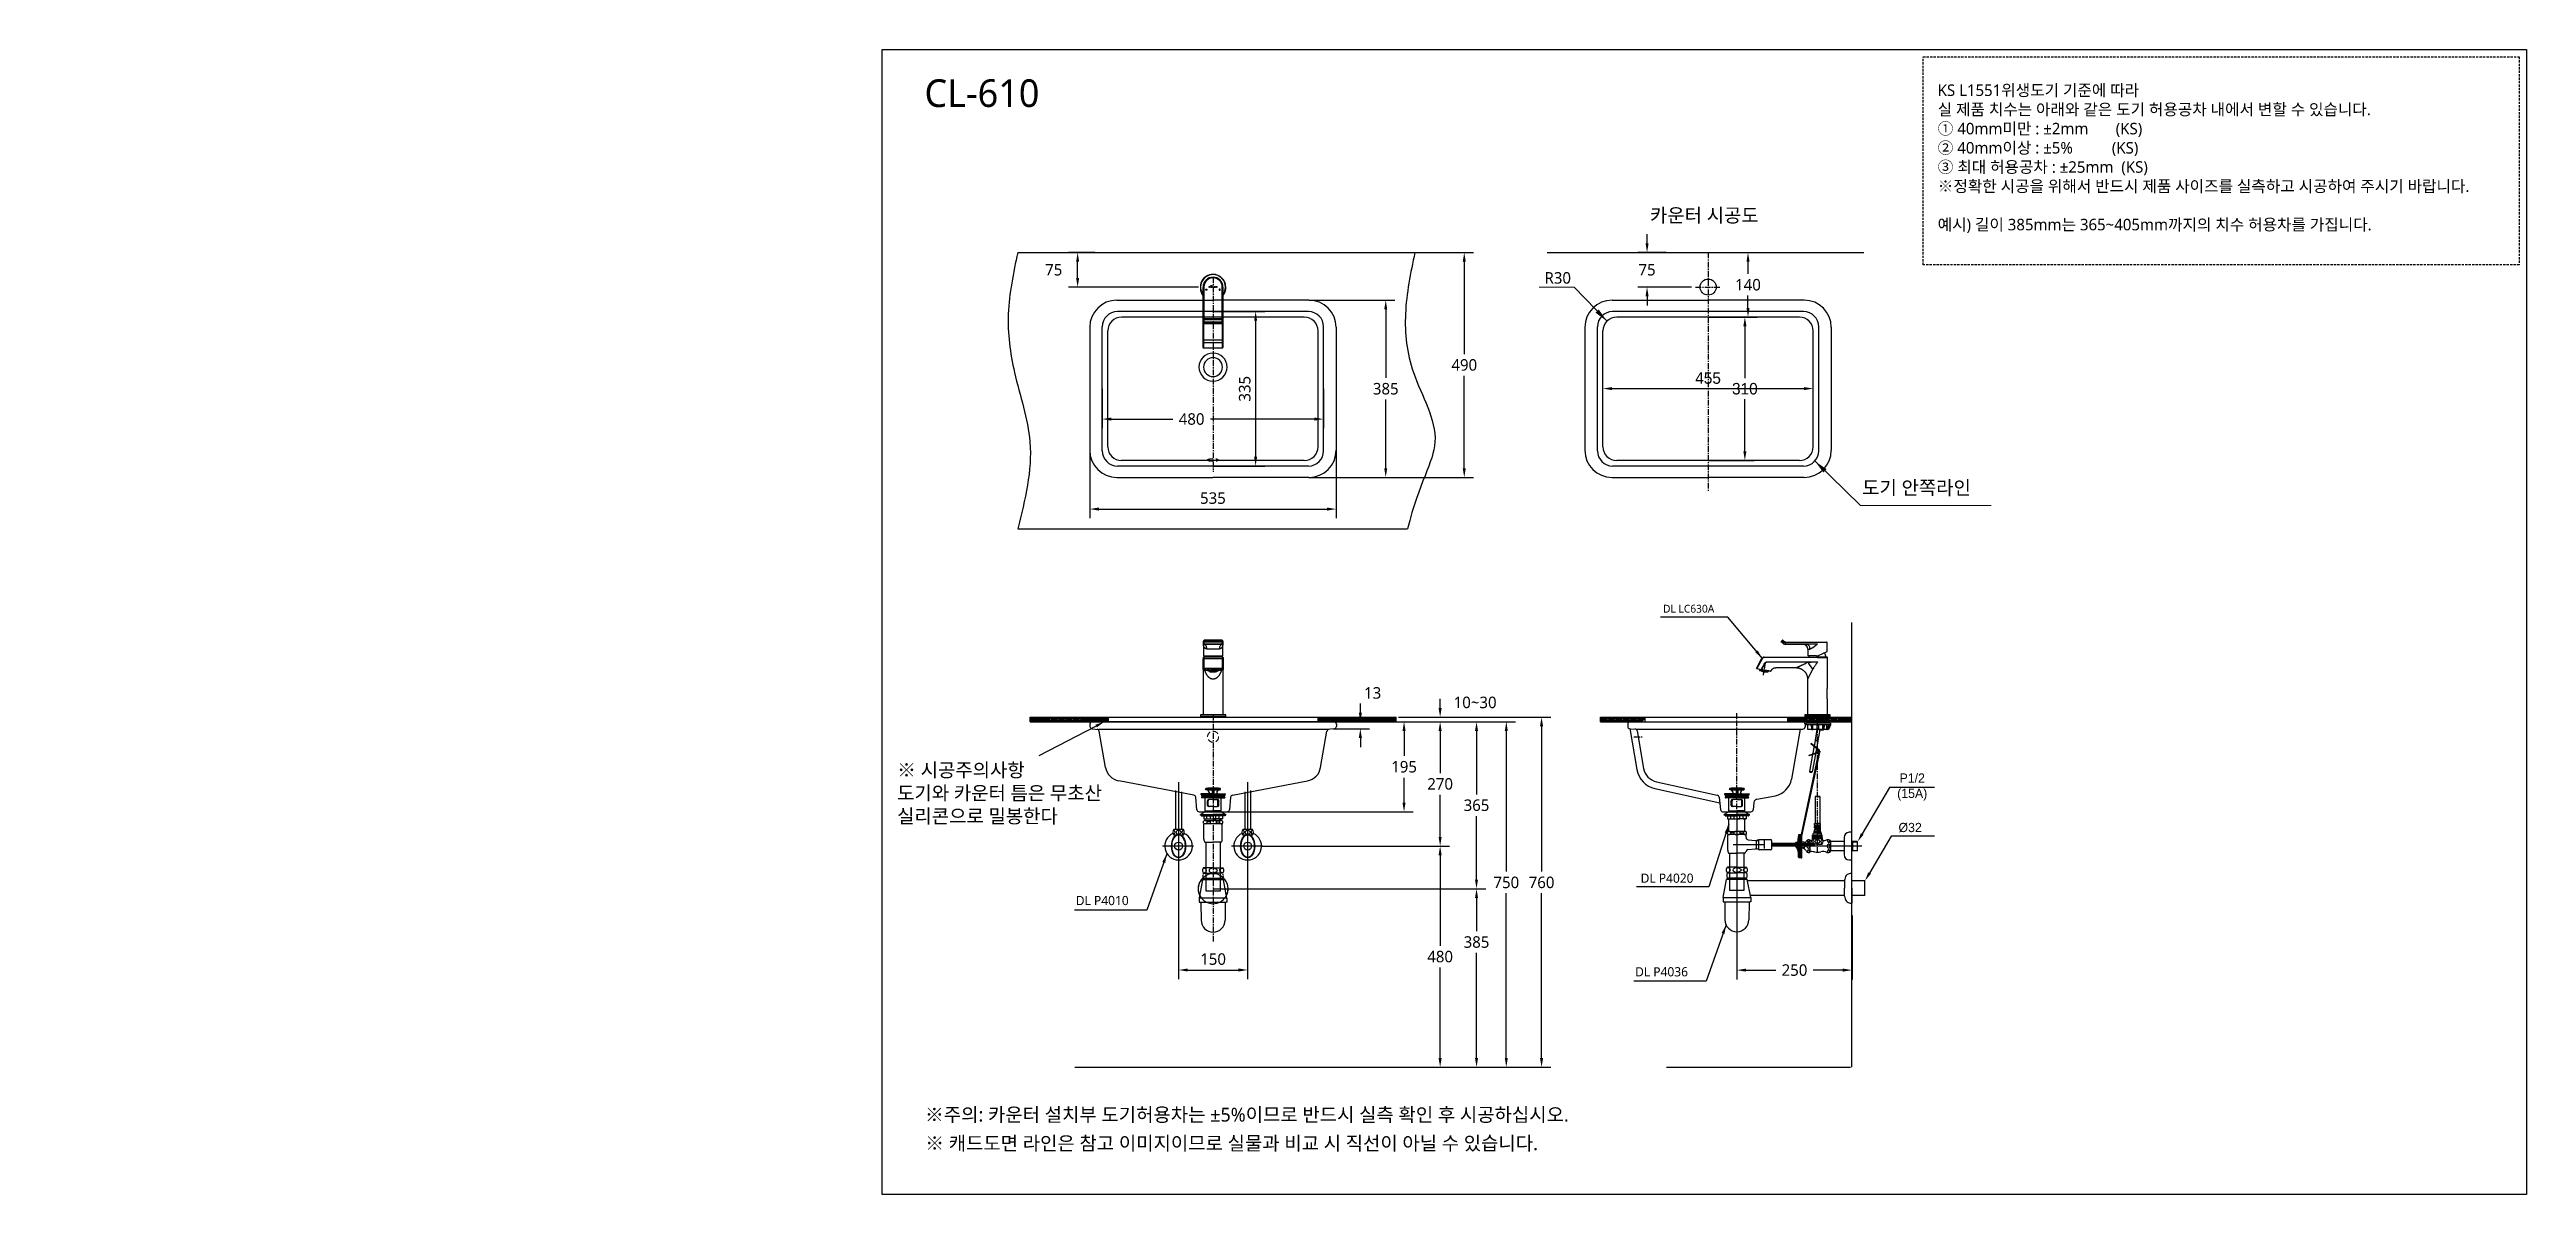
# Model space of a CAD drawing. Extents: x 1408 to 6784, y -530 to 1956.
import ezdxf

# ---------------------------------------------------------------- set-up
doc = ezdxf.new("R2010")
doc.units = 0
doc.header["$LTSCALE"] = 10
doc.header["$MEASUREMENT"] = 0
doc.header["$PDMODE"] = 3
doc.header["$PDSIZE"] = -10
for name, pattern in [('CENTER', [2, 1.25, -0.25, 0.25, -0.25]), ('DASHED', [0.75, 0.5, -0.25]), ('HIDDEN', [0.375, 0.25, -0.125])]:
    doc.linetypes.add(name, pattern=pattern)
doc.layers.get('0').update_dxf_attribs({"linetype": 'CONTINUOUS'})
doc.layers.get('DEFPOINTS').update_dxf_attribs({"linetype": 'CONTINUOUS'})
for name, color, linetype in [('1', 7, 'CONTINUOUS'), ('2', 2, 'HIDDEN'), ('3', 3, 'CONTINUOUS'), ('4', 4, 'CONTINUOUS'), ('5', 5, 'CONTINUOUS'), ('6', 6, 'CONTINUOUS'), ('7', 7, 'CONTINUOUS'), ('SA-DOOR', 4, 'CONTINUOUS'), ('레이어 1', 7, 'CONTINUOUS')]:
    doc.layers.add(name, color=color, linetype=linetype)
doc.layers.add('치수선', color=7, linetype='CONTINUOUS', lineweight=25)
doc.styles.add('Daelim Dimension', font='NanumGothic.ttf')
doc.styles.add('GHS', font='romans', dxfattribs={"bigfont": 'ghs'})
doc.styles.add('ROMANS', font='romans.shx')
doc.styles.get("Standard").update_dxf_attribs({"font": 'SYMBOL'})
doc.dimstyles.new('DEFAULT', dxfattribs={"dimscale": 2, "dimtxt": 2, "dimasz": 2, "dimexe": 0, "dimexo": 2, "dimgap": 1, "dimtad": 1, "dimdec": 1, "dimzin": 9, "dimdsep": 46, "dimtxsty": 'Daelim Dimension', "dimcen": 0.5, "dimclrd": 252, "dimclre": 252, "dimclrt": 3, "dimadec": 1, "dimazin": 0, "dimtfac": 1, "dimtdec": 1, "dimtix": 1, "dimtmove": 0, "dimatfit": 3, "dimfxl": 0, "dimtolj": 1, "dimtzin": 1, "dimlwd": 9, "dimlwe": 9, "dimarcsym": 0})
doc.dimstyles.get("Standard").update_dxf_attribs({"dimtxt": 1, "dimasz": 0.18, "dimexe": 0.18, "dimexo": 0.0625, "dimgap": 0.5, "dimtad": 1, "dimzin": 0, "dimdsep": 46, "dimtxsty": 'Standard', "dimcen": 0.09, "dimadec": 0, "dimazin": 0, "dimtfac": 1, "dimtofl": 0, "dimtmove": 2, "dimatfit": 3, "dimfxl": 0, "dimtolj": 1, "dimtzin": 0, "dimarcsym": 0})
doc.dimstyles.new('Standard$0', dxfattribs={"dimtxt": 0.18, "dimasz": 0.18, "dimexe": 0.18, "dimexo": 0.0625, "dimgap": 0.09, "dimtad": 0, "dimtih": 1, "dimtoh": 1, "dimdec": 4, "dimzin": 0, "dimdsep": 46, "dimtxsty": 'Standard', "dimcen": 0.09, "dimadec": 0, "dimazin": 0, "dimtfac": 1, "dimtdec": 4, "dimtofl": 0, "dimtmove": 0, "dimatfit": 3, "dimfxl": 0, "dimtolj": 1, "dimtzin": 0, "dimarcsym": 0})
pattern_1 = [(180, (7194.5304, -851.132), (-3e-15, -6.985), [5.08, -1.905]), (270, (7194.5304, -851.132), (6.985, -3e-15), [5.08, -1.905])]

msp = doc.modelspace()

# ---------------------------------------------------------------- texts
at = {"attachment_point": 1, "style": 'GHS'}
for s, insert, char_height, width in [('{\\fNanumGothic|b0|i0|c0|p50;CL-610}', (3306.77939, 1890.89352), 60, 460), ('{\\fNanumGothic|b0|i0|c129|p50;※ 캐드도면 라인은 참고 이미지이므로 실물과 비교 시 직선이 아닐 수 있습니다.}', (3308.40754, -404.21566), 30, 1933.7305945)]:
    msp.add_mtext(s, dxfattribs=dict(at, insert=insert, char_height=char_height, width=width))
at = {"ltscale": 0.5, "char_height": 30, "attachment_point": 1, "style": 'Daelim Dimension'}
for s, width, gutter_width, insert in [('카운터 시공도', 281.5356726, 13.505, (4881.70328, 1610.63492)), ('{\\fNanumGothic|b0|i0|c129|p50;도기 안쪽라인}', 396.1439374, 1500, (5342.29427, 1019.07905))]:
    msp.add_mtext_dynamic_manual_height_columns(s, width=width, gutter_width=gutter_width, heights=[0], dxfattribs=dict(at, insert=insert))
at = {"color": 7, "ltscale": 0.5, "insert": (4652.76567, 1472.28865), "char_height": 25, "attachment_point": 1, "style": 'Daelim Dimension'}
msp.add_mtext_dynamic_manual_height_columns('{\\fNanumGothic|b0|i0|c129|p50;R30}', width=190.6769867, gutter_width=1500, heights=[0], dxfattribs=at)
at = {"color": 2, "attachment_point": 1, "style": 'GHS'}
for s, width, insert, char_height in [('{\\fNanumGothic|b0|i0|c129|p50;DL LC630A}', 155.8345136, (4910.08976, 750.01416), 17), ('{\\fNanumGothic|b0|i0|c129|p50;DL P4020}', 158.3659725, (4861.49583, 166.40327), 20), ('{\\fNanumGothic|b0|i0|c129|p50;DL P4010}', 158.3659725, (3635.34183, 117.86724), 20), ('{\\fNanumGothic|b0|i0|c129|p50;DL P4036}', 158.3659725, (4849.48287, -36.86803), 20)]:
    msp.add_mtext_dynamic_manual_height_columns(s, width=width, gutter_width=13.505, heights=[0], dxfattribs=dict(at, insert=insert, char_height=char_height))
at = {"color": 1, "ltscale": 0.5, "insert": (3247.43941, 406.13033), "char_height": 30, "attachment_point": 1, "style": 'Daelim Dimension'}
msp.add_mtext_dynamic_manual_height_columns('※ 시공주의사항\\P도기와 카운터 틈은 무초산 \\P실리콘으로 밀봉한다', width=518.1591402, gutter_width=13.5, heights=[0], dxfattribs=at)
at = {"layer": '1', "color": 2, "insert": (5450.98304, 354.18317), "char_height": 20, "width": 69.8947136, "attachment_point": 5}
msp.add_mtext('R1/2\\P(15A)', dxfattribs=at)
at = {"layer": '1', "color": 2, "insert": (5446.50422, 266.0597), "char_height": 20, "attachment_point": 5}
msp.add_mtext('%%C32', dxfattribs=at)
at = {"layer": '2', "color": 7, "insert": (5506.21353, 1718.66302), "char_height": 25, "attachment_point": 4, "style": 'ROMANS'}
msp.add_mtext('{\\fNanumGothic|b0|i0|c0|p50;KS L1551\\fNanumGothic|b0|i0|c129|p50;위생도기 기준에 따라 \\P실 제품 치수는 아래와 같은 도기 허용공차 내에서 변할 수 있습니다. \\fNanumGothic|b0|i0|c0|p50;\\P\\fNanumGothic|b0|i0|c129|p50;① \\fNanumGothic|b0|i0|c0|p50;40mm\\fNanumGothic|b0|i0|c129|p50;미만 : ±2mm       (KS)\\fNanumGothic|b0|i0|c0|p50; \\P\\fNanumGothic|b0|i0|c129|p50;② \\fNanumGothic|b0|i0|c0|p50;40mm\\fNanumGothic|b0|i0|c129|p50;이상 : ±5%          (KS)\\fNanumGothic|b0|i0|c0|p50;\\P\\fNanumGothic|b0|i0|c129|p50;③ 최대 허용공차 : ±25mm  (KS)\\fNanumGothic|b0|i0|c0|p50;\\P※\\fNanumGothic|b0|i0|c129|p50;정확한 시공을 위해서 반드시 제품 사이즈를 실측하고 시공하여 주시기 바랍니다\\fNanumGothic|b0|i0|c0|p50;.\\P\\P\\fNanumGothic|b0|i0|c129|p50;예시\\fNanumGothic|b0|i0|c0|p50;) \\fNanumGothic|b0|i0|c129|p50;길이 385\\fNanumGothic|b0|i0|c0|p50;mm\\fNanumGothic|b0|i0|c129|p50;는 365\\fNanumGothic|b0|i0|c0|p50;~\\fNanumGothic|b0|i0|c129|p50;405\\fNanumGothic|b0|i0|c0|p50;mm\\fNanumGothic|b0|i0|c129|p50;까지의 치수 허용차를 가집니다\\fNanumGothic|b0|i0|c0|p50;.}', dxfattribs=at)
at = {"layer": '3', "color": 1, "insert": (3307.88743, -342.14036), "char_height": 30, "attachment_point": 1, "style": 'GHS'}
msp.add_mtext_dynamic_manual_height_columns('{\\fNanumGothic|b0|i0|c129|p50;※주의: 카운터 설치부 도기허용차는 ±5%이므로 반드시 실측 확인 후 시공하십시오.}', width=3042.4010348, gutter_width=13.505, heights=[0], dxfattribs=at)

# ---------------------------------------------------------------- blocks, each defined once
blk = doc.blocks.new('*D5')
at = {"color": 3, "lineweight": -2}
for p, q in [((3858.4, 201.3), (3858.4, -63)), ((4008.4, 201.3), (4008.4, -63)), ((3878.4, -43), (3988.4, -43))]:
    blk.add_line(p, q, dxfattribs=at)
at = {"color": 3}
for points in [[(3878.4, -39.7), (3878.4, -46.3), (3858.4, -43)], [(3988.4, -39.7), (3988.4, -46.3), (4008.4, -43)]]:
    blk.add_solid(points, dxfattribs=at)
at = {"layer": 'DEFPOINTS', "color": 0}
for p in [(3858.4, 201.3), (4008.4, 201.3), (4008.4, -43)]:
    blk.add_point(p, dxfattribs=at)
at = {"color": 0, "insert": (3933.4, -19.4), "char_height": 25, "width": 108.885, "attachment_point": 5}
blk.add_mtext('\\A1;{\\fNanumGothic|b0|i0|c129|p50;150}', dxfattribs=at)
blk = doc.blocks.new('*D6')
at = {"color": 3, "lineweight": -2}
for p, q in [((3933.4, 133.5), (4525.2, 133.5)), ((4505.2, 113.5), (4505.2, 41.2)), ((4505.2, -234), (4505.2, -6)), ((4233.4, -254), (4525.2, -254))]:
    blk.add_line(p, q, dxfattribs=at)
at = {"color": 3}
for points in [[(4501.9, 113.5), (4508.5, 113.5), (4505.2, 133.5)], [(4501.9, -234), (4508.5, -234), (4505.2, -254)]]:
    blk.add_solid(points, dxfattribs=at)
at = {"layer": 'DEFPOINTS', "color": 0}
for p in [(3933.4, 133.5), (4233.4, -254), (4505.2, -254)]:
    blk.add_point(p, dxfattribs=at)
at = {"color": 0, "insert": (4505.2, 17.6), "char_height": 25, "attachment_point": 5}
blk.add_mtext('\\A1;{\\fNanumGothic|b0|i0|c0|p50;385}', dxfattribs=at)
blk = doc.blocks.new('*D7')
at = {"color": 3, "lineweight": -2}
for p, q in [((4386.4, 496), (4446.2, 496)), ((4426.2, 476), (4426.2, 384.5)), ((4426.2, 246), (4426.2, 337.4)), ((4041, 226), (4446.2, 226))]:
    blk.add_line(p, q, dxfattribs=at)
at = {"color": 3}
for points in [[(4422.8, 476), (4429.5, 476), (4426.2, 496)], [(4422.8, 246), (4429.5, 246), (4426.2, 226)]]:
    blk.add_solid(points, dxfattribs=at)
at = {"layer": 'DEFPOINTS', "color": 0}
for p in [(4386.4, 496), (4041, 226), (4426.2, 226)]:
    blk.add_point(p, dxfattribs=at)
at = {"color": 0, "insert": (4426.2, 361), "char_height": 25, "attachment_point": 5}
blk.add_mtext('\\A1;{\\fNanumGothic|b0|i0|c129|p50;270}', dxfattribs=at)
blk = doc.blocks.new('*D8')
at = {"color": 3, "lineweight": -2}
for p, q in [((4446.2, 496), (4525.2, 496)), ((4505.2, 476), (4505.2, 338.3)), ((4505.2, 153.5), (4505.2, 291.1)), ((3933.4, 133.5), (4525.2, 133.5))]:
    blk.add_line(p, q, dxfattribs=at)
at = {"color": 3}
for points in [[(4501.9, 476), (4508.5, 476), (4505.2, 496)], [(4501.9, 153.5), (4508.5, 153.5), (4505.2, 133.5)]]:
    blk.add_solid(points, dxfattribs=at)
at = {"layer": 'DEFPOINTS', "color": 0}
for p in [(4446.2, 496), (3933.4, 133.5), (4505.2, 133.5)]:
    blk.add_point(p, dxfattribs=at)
at = {"color": 0, "insert": (4505.2, 314.7), "char_height": 25, "attachment_point": 5}
blk.add_mtext('\\A1;{\\fNanumGothic|b0|i0|c0|p50;365}', dxfattribs=at)
blk = doc.blocks.new('*D9')
at = {"color": 3, "lineweight": -2}
for p, q in [((4330.6, 496), (4367.9, 496)), ((4347.9, 476), (4347.9, 421.8)), ((4347.9, 320.5), (4347.9, 374.6)), ((3963.8, 300.5), (4367.9, 300.5))]:
    blk.add_line(p, q, dxfattribs=at)
at = {"color": 3}
for points in [[(4344.5, 476), (4351.2, 476), (4347.9, 496)], [(4344.5, 320.5), (4351.2, 320.5), (4347.9, 300.5)]]:
    blk.add_solid(points, dxfattribs=at)
at = {"layer": 'DEFPOINTS', "color": 0}
for p in [(4330.6, 496), (3963.8, 300.5), (4347.9, 300.5)]:
    blk.add_point(p, dxfattribs=at)
at = {"color": 0, "insert": (4347.9, 398.2), "char_height": 25, "attachment_point": 5}
blk.add_mtext('\\A1;{\\fNanumGothic|b0|i0|c0|p50;195}', dxfattribs=at)
blk = doc.blocks.new('*D10')
at = {"color": 3, "lineweight": -2}
for p, q in [((4506.2, 496), (4589.9, 496)), ((4569.9, 476), (4569.9, 170.7)), ((4569.9, -234), (4569.9, 123.5)), ((4438.2, -254), (4589.9, -254))]:
    blk.add_line(p, q, dxfattribs=at)
at = {"color": 3}
for points in [[(4566.5, 476), (4573.2, 476), (4569.9, 496)], [(4566.5, -234), (4573.2, -234), (4569.9, -254)]]:
    blk.add_solid(points, dxfattribs=at)
at = {"layer": 'DEFPOINTS', "color": 0}
for p in [(4506.2, 496), (4438.2, -254), (4569.9, -254)]:
    blk.add_point(p, dxfattribs=at)
at = {"color": 0, "insert": (4569.9, 147.1), "char_height": 25, "attachment_point": 5}
blk.add_mtext('\\A1;{\\fNanumGothic|b0|i0|c129|p50;750}', dxfattribs=at)
blk = doc.blocks.new('*D11')
at = {"color": 3, "lineweight": -2}
for p, q in [((3676.5, 1514.9), (3619.3, 1514.9)), ((3639.3, 1459.9), (3639.3, 1494.9)), ((3901.5, 1439.9), (3619.3, 1439.9))]:
    blk.add_line(p, q, dxfattribs=at)
at = {"color": 3}
for points in [[(3636, 1494.9), (3642.7, 1494.9), (3639.3, 1514.9)], [(3636, 1459.9), (3642.7, 1459.9), (3639.3, 1439.9)]]:
    blk.add_solid(points, dxfattribs=at)
at = {"layer": 'DEFPOINTS', "color": 0}
for p in [(3639.3, 1514.9), (3676.5, 1514.9), (3901.5, 1439.9)]:
    blk.add_point(p, dxfattribs=at)
at = {"color": 0, "insert": (3587.4, 1477.4), "char_height": 25, "attachment_point": 5}
blk.add_mtext('\\A1;{\\fNanumGothic|b0|i0|c129|p50;75}', dxfattribs=at)
blk = doc.blocks.new('*D12')
at = {"color": 3, "lineweight": -2}
for p, q in [((4917.2, 1514.9), (4855.4, 1514.9)), ((4875.4, 1534.9), (4875.4, 1554.9)), ((4971.6, 1439.9), (4855.4, 1439.9)), ((4875.4, 1419.9), (4875.4, 1399.9))]:
    blk.add_line(p, q, dxfattribs=at)
at = {"color": 3}
for points in [[(4872.1, 1534.9), (4878.7, 1534.9), (4875.4, 1514.9)], [(4872.1, 1419.9), (4878.7, 1419.9), (4875.4, 1439.9)]]:
    blk.add_solid(points, dxfattribs=at)
at = {"layer": 'DEFPOINTS', "color": 0}
for p in [(4875.4, 1514.9), (4917.2, 1514.9), (4971.6, 1439.9)]:
    blk.add_point(p, dxfattribs=at)
at = {"color": 0, "insert": (4875.4, 1477.4), "char_height": 25, "attachment_point": 5}
blk.add_mtext('\\A1;{\\fNanumGothic|b0|i0|c129|p50;75}', dxfattribs=at)
blk = doc.blocks.new('*D13')
at = {"color": 3, "lineweight": -2}
for p, q in [((4426.2, 526), (4426.2, 546)), ((4330.6, 496), (4446.2, 496)), ((4336.1, 506), (4446.2, 506)), ((4426.2, 476), (4426.2, 456))]:
    blk.add_line(p, q, dxfattribs=at)
at = {"color": 3}
for points in [[(4422.8, 526), (4429.5, 526), (4426.2, 506)], [(4422.8, 476), (4429.5, 476), (4426.2, 496)]]:
    blk.add_solid(points, dxfattribs=at)
at = {"layer": 'DEFPOINTS', "color": 0}
for p in [(4330.6, 496), (4336.1, 506), (4426.2, 506)]:
    blk.add_point(p, dxfattribs=at)
at = {"color": 0, "insert": (4502.2, 537.9), "char_height": 25, "attachment_point": 5}
blk.add_mtext('\\A1;{\\fNanumGothic|b0|i0|c129|p50;10\\fNanumGothic|b0|i0|c0|p50;~30}', dxfattribs=at)
blk = doc.blocks.new('*D14')
at = {"color": 3, "lineweight": -2}
for p, q in [((4271.1, 496), (4233, 496)), ((4253, 516), (4253, 536)), ((4193.9, 481), (4273, 481)), ((4253, 461), (4253, 441))]:
    blk.add_line(p, q, dxfattribs=at)
at = {"color": 3}
for points in [[(4249.7, 516), (4256.4, 516), (4253, 496)], [(4249.7, 461), (4256.4, 461), (4253, 481)]]:
    blk.add_solid(points, dxfattribs=at)
at = {"layer": 'DEFPOINTS', "color": 0}
for p in [(4253, 496), (4271.1, 496), (4193.9, 481)]:
    blk.add_point(p, dxfattribs=at)
at = {"color": 0, "insert": (4279.7, 558.5), "char_height": 25, "attachment_point": 5}
blk.add_mtext('\\A1;{\\fNanumGothic|b0|i0|c0|p50;13}', dxfattribs=at)
blk = doc.blocks.new('*D15')
at = {"color": 3, "lineweight": -2}
for p, q in [((5094.5, 1514.9), (5114.5, 1514.9)), ((5094.5, 1494.9), (5094.5, 1468.3)), ((5094.5, 1394.7), (5094.5, 1421.3)), ((5007.8, 1374.7), (5114.5, 1374.7))]:
    blk.add_line(p, q, dxfattribs=at)
at = {"color": 3}
for points in [[(5091.2, 1494.9), (5097.9, 1494.9), (5094.5, 1514.9)], [(5091.2, 1394.7), (5097.9, 1394.7), (5094.5, 1374.7)]]:
    blk.add_solid(points, dxfattribs=at)
at = {"layer": 'DEFPOINTS', "color": 0}
for p in [(5094.5, 1514.9), (5094.5, 1514.9), (5007.8, 1374.7)]:
    blk.add_point(p, dxfattribs=at)
at = {"color": 0, "insert": (5094.5, 1444.8), "char_height": 25, "attachment_point": 5}
blk.add_mtext('\\A1;{\\fNanumGothic|b0|i0|c129|p50;140}', dxfattribs=at)
blk = doc.blocks.new('*D16')
at = {"color": 3, "lineweight": -2}
for p, q in [((4038.4, 226), (4446.2, 226)), ((4426.2, 206), (4426.2, 9.6)), ((4426.2, -234), (4426.2, -37.6)), ((4204.6, -254), (4446.2, -254))]:
    blk.add_line(p, q, dxfattribs=at)
at = {"color": 3}
for points in [[(4422.8, 206), (4429.5, 206), (4426.2, 226)], [(4422.8, -234), (4429.5, -234), (4426.2, -254)]]:
    blk.add_solid(points, dxfattribs=at)
at = {"layer": 'DEFPOINTS', "color": 0}
for p in [(4038.4, 226), (4204.6, -254), (4426.2, -254)]:
    blk.add_point(p, dxfattribs=at)
at = {"color": 0, "insert": (4426.2, -14), "char_height": 25, "attachment_point": 5}
blk.add_mtext('\\A1;{\\fNanumGothic|b0|i0|c129|p50;480}', dxfattribs=at)
blk = doc.blocks.new('*D17')
at = {"color": 3, "lineweight": -2}
for p, q in [((4371.4, 1514.9), (4498.6, 1514.9)), ((4478.6, 1494.9), (4478.6, 1294.3)), ((4478.6, 1046.5), (4478.6, 1247.1)), ((4141.5, 1026.5), (4498.6, 1026.5))]:
    blk.add_line(p, q, dxfattribs=at)
at = {"color": 3}
for points in [[(4475.2, 1494.9), (4481.9, 1494.9), (4478.6, 1514.9)], [(4475.2, 1046.5), (4481.9, 1046.5), (4478.6, 1026.5)]]:
    blk.add_solid(points, dxfattribs=at)
at = {"layer": 'DEFPOINTS', "color": 0}
for p in [(4371.4, 1514.9), (4141.5, 1026.5), (4478.6, 1026.5)]:
    blk.add_point(p, dxfattribs=at)
at = {"color": 0, "insert": (4478.6, 1270.7), "char_height": 25, "attachment_point": 5}
blk.add_mtext('\\A1;{\\fNanumGothic|b0|i0|c0|p50;490}', dxfattribs=at)
blk = doc.blocks.new('*D18')
at = {"color": 3, "lineweight": -2}
for p, q in [((4141.5, 1411.5), (4328.1, 1411.5)), ((4308.1, 1391.5), (4308.1, 1242.6)), ((4308.1, 1046.5), (4308.1, 1195.4)), ((4141.5, 1026.5), (4328.1, 1026.5))]:
    blk.add_line(p, q, dxfattribs=at)
at = {"color": 3}
for points in [[(4304.8, 1391.5), (4311.4, 1391.5), (4308.1, 1411.5)], [(4304.8, 1046.5), (4311.4, 1046.5), (4308.1, 1026.5)]]:
    blk.add_solid(points, dxfattribs=at)
at = {"layer": 'DEFPOINTS', "color": 0}
for p in [(4141.5, 1411.5), (4141.5, 1026.5), (4308.1, 1026.5)]:
    blk.add_point(p, dxfattribs=at)
at = {"color": 0, "insert": (4308.1, 1219), "char_height": 25, "attachment_point": 5}
blk.add_mtext('\\A1;{\\fNanumGothic|b0|i0|c129|p50;385}', dxfattribs=at)
blk = doc.blocks.new('*D19')
at = {"color": 3, "lineweight": -2}
for p, q in [((3933.2, 1386.7), (4045.7, 1386.7)), ((4025.7, 1366.7), (4025.7, 1071.3)), ((3933, 1051.3), (4045.7, 1051.3))]:
    blk.add_line(p, q, dxfattribs=at)
at = {"color": 3}
for points in [[(4022.4, 1366.7), (4029, 1366.7), (4025.7, 1386.7)], [(4022.4, 1071.3), (4029, 1071.3), (4025.7, 1051.3)]]:
    blk.add_solid(points, dxfattribs=at)
at = {"layer": 'DEFPOINTS', "color": 0}
for p in [(3933.2, 1386.7), (3933, 1051.3), (4025.7, 1051.3)]:
    blk.add_point(p, dxfattribs=at)
at = {"color": 7, "insert": (4002.1, 1219), "char_height": 25, "attachment_point": 5, "rotation": 90}
blk.add_mtext('\\A1;{\\fNanumGothic|b0|i0|c129|p50;335}', dxfattribs=at)
blk = doc.blocks.new('*D20')
at = {"color": 3, "lineweight": -2}
for p, q in [((3692.8, 1219), (3692.8, 1133.2)), ((4173.3, 1219), (4173.3, 1133.2)), ((3712.8, 1153.2), (3845.9, 1153.2)), ((4153.3, 1153.2), (3927.7, 1153.2))]:
    blk.add_line(p, q, dxfattribs=at)
at = {"color": 3}
for points in [[(3712.8, 1156.6), (3712.8, 1149.9), (3692.8, 1153.2)], [(4153.3, 1156.6), (4153.3, 1149.9), (4173.3, 1153.2)]]:
    blk.add_solid(points, dxfattribs=at)
at = {"layer": 'DEFPOINTS', "color": 0}
for p in [(3692.8, 1219), (4173.3, 1219), (4173.3, 1153.2)]:
    blk.add_point(p, dxfattribs=at)
at = {"color": 7, "insert": (3886.8, 1153.2), "char_height": 25, "attachment_point": 5}
blk.add_mtext('\\A1;{\\fNanumGothic|b0|i0|c129|p50;480}', dxfattribs=at)
blk = doc.blocks.new('*D21')
at = {"color": 3, "lineweight": -2}
for p, q in [((3665.5, 1085.5), (3665.5, 937.8)), ((4200.5, 1085.5), (4200.5, 937.8)), ((3685.5, 957.8), (4180.5, 957.8))]:
    blk.add_line(p, q, dxfattribs=at)
at = {"color": 3}
for points in [[(3685.5, 961.2), (3685.5, 954.5), (3665.5, 957.8)], [(4180.5, 961.2), (4180.5, 954.5), (4200.5, 957.8)]]:
    blk.add_solid(points, dxfattribs=at)
at = {"layer": 'DEFPOINTS', "color": 0}
for p in [(3665.5, 1085.5), (4200.5, 1085.5), (4200.5, 957.8)]:
    blk.add_point(p, dxfattribs=at)
at = {"color": 0, "insert": (3933, 981.5), "char_height": 25, "attachment_point": 5}
blk.add_mtext('\\A1;{\\fNanumGothic|b0|i0|c129|p50;535}', dxfattribs=at)
blk = doc.blocks.new('*D22')
at = {"color": 3, "lineweight": -2}
for p, q in [((5070.5, 301.4), (5070.5, -63.3)), ((5320.3, 75.3), (5320.3, -63.3)), ((5090.5, -43.3), (5154.9, -43.3)), ((5300.3, -43.3), (5235.8, -43.3))]:
    blk.add_line(p, q, dxfattribs=at)
at = {"color": 3}
for points in [[(5090.5, -39.9), (5090.5, -46.6), (5070.5, -43.3)], [(5300.3, -39.9), (5300.3, -46.6), (5320.3, -43.3)]]:
    blk.add_solid(points, dxfattribs=at)
at = {"layer": 'DEFPOINTS', "color": 0}
for p in [(5070.5, 301.4), (5320.3, 75.3), (5320.3, -43.3)]:
    blk.add_point(p, dxfattribs=at)
at = {"color": 0, "insert": (5195.4, -43.3), "char_height": 25, "attachment_point": 5}
blk.add_mtext('\\A1;{\\fNanumGothic|b0|i0|c129|p50;250}', dxfattribs=at)
blk = doc.blocks.new('A$C1dca8b03')
at = {"color": 2}
for p, q in [((0, 190.5), (0, 185.5)), ((4.5, 180.5), (19.6, 179)), ((530, 195.5), (5, 195.5)), ((515.4, 179), (19.6, 179)), ((34.2, 96.3), (20.3, 175.3)), ((500.8, 96.3), (514.7, 175.3)), ((530.5, 180.5), (515.4, 179)), ((225.7, 36), (62.8, 67.2)), ((309.3, 36), (472.2, 67.2)), ((232.1, 4.6), (229.7, 31.5)), ((237.1, 0), (297.9, 0)), ((305.3, 31.5), (302.9, 4.6))]:
    blk.add_line(p, q, dxfattribs=at)
at = {"color": 7}
blk.add_line((535, 190.5), (535, 185.5), dxfattribs=at)
at = {"color": 2}
for centre, radius, start, end in [((5, 190.5), 5, 84.1741, 180), ((5, 185.5), 5, 180, 264.1741), ((15.3, 174.4), 5, 10, 84.1741), ((519.7, 174.4), 5, 95.8259, 170), ((530, 190.5), 5, 0, 95.8259), ((530, 185.5), 5, 275.8259, 0), ((69.6, 102.5), 36, 190, 259), ((465.4, 102.5), 36, 281, 350), ((224.7, 31.1), 5, 5.0796, 79), ((237.1, 5), 5, 185.0796, 270), ((297.9, 5), 5, 270, 354.9204), ((310.3, 31.1), 5, 101, 174.9204)]:
    blk.add_arc(centre, radius, start, end, dxfattribs=at)
blk = doc.blocks.new('*D30')
at = {"color": 3, "lineweight": -2}
for p, q in [((4446.2, 506), (4666.4, 506)), ((4646.4, 486), (4646.4, 170.7)), ((4646.4, -234), (4646.4, 123.5)), ((4514.7, -254), (4666.4, -254))]:
    blk.add_line(p, q, dxfattribs=at)
at = {"color": 3}
for points in [[(4643, 486), (4649.7, 486), (4646.4, 506)], [(4643, -234), (4649.7, -234), (4646.4, -254)]]:
    blk.add_solid(points, dxfattribs=at)
at = {"layer": 'DEFPOINTS', "color": 0}
for p in [(4446.2, 506), (4514.7, -254), (4646.4, -254)]:
    blk.add_point(p, dxfattribs=at)
at = {"color": 0, "insert": (4646.4, 147.1), "char_height": 25, "attachment_point": 5}
blk.add_mtext('\\A1;{\\fNanumGothic|b0|i0|c129|p50;760}', dxfattribs=at)
blk = doc.blocks.new('*D31')
at = {"color": 3, "lineweight": -2}
for p, q in [((4779.6, 1219), (4779.6, 1239.5)), ((5236.1, 1219), (5236.1, 1239.5)), ((4799.6, 1219.5), (5216.1, 1219.5))]:
    blk.add_line(p, q, dxfattribs=at)
at = {"color": 3}
for points in [[(4799.6, 1222.8), (4799.6, 1216.1), (4779.6, 1219.5)], [(5216.1, 1222.8), (5216.1, 1216.1), (5236.1, 1219.5)]]:
    blk.add_solid(points, dxfattribs=at)
at = {"layer": 'DEFPOINTS', "color": 0}
for p in [(4779.6, 1219), (5236.1, 1219.5), (5236.1, 1219)]:
    blk.add_point(p, dxfattribs=at)
at = {"color": 0, "insert": (5007.8, 1242.2), "char_height": 25, "attachment_point": 5}
blk.add_mtext('\\A1;455', dxfattribs=at)
blk = doc.blocks.new('*D32')
at = {"color": 3, "lineweight": -2}
for p, q in [((5008, 1374.7), (5107.7, 1374.7)), ((5087.7, 1354.7), (5087.7, 1241.8)), ((5087.7, 1083.3), (5087.7, 1196.3)), ((5007.8, 1063.3), (5107.7, 1063.3))]:
    blk.add_line(p, q, dxfattribs=at)
at = {"color": 3}
for points in [[(5084.4, 1354.7), (5091.1, 1354.7), (5087.7, 1374.7)], [(5084.4, 1083.3), (5091.1, 1083.3), (5087.7, 1063.3)]]:
    blk.add_solid(points, dxfattribs=at)
at = {"layer": 'DEFPOINTS', "color": 0}
for p in [(5008, 1374.7), (5007.8, 1063.3), (5087.7, 1063.3)]:
    blk.add_point(p, dxfattribs=at)
at = {"color": 0, "insert": (5087.7, 1219), "char_height": 25, "attachment_point": 5}
blk.add_mtext('\\A1;310', dxfattribs=at)

# ---------------------------------------------------------------- dimensions: what is measured, and where the dimension line sits
for base, p1, p2, text, dimstyle, override, picture, middle in [((3639.33372, 1514.88969), (3901.4648, 1439.88969), (3676.5234, 1514.88969), '{\\fNanumGothic|b0|i0|c129|p50;<>}', 'Standard', {"dimtxt": 25, "dimasz": 20, "dimexe": 20, "dimexo": 0, "dimgap": 10, "dimtih": 1, "dimtoh": 1, "dimdec": 4, "dimlfac": 1, "dimzin": 8, "dimclrd": 3, "dimclre": 3, "dimtdec": 4, "dimarcsym": 1}, '*D11', (3587.40239, 1477.38969)), ((4478.57821, 1026.515), (4371.41304, 1514.88969), (4141.54451, 1026.515), '{\\fNanumGothic|b0|i0|c0|p50;490}', 'Standard$0', {"dimtxt": 25, "dimasz": 20, "dimexe": 20, "dimexo": 0, "dimgap": 10, "dimtad": 1, "dimdec": 0, "dimzin": 8, "dimtxsty": 'Standard', "dimclrd": 3, "dimclre": 3, "dimtmove": 2, "dimarcsym": 1}, '*D17', (4478.57821, 1270.70235)), ((5094.52264, 1514.88969), (5007.84252, 1374.71224), (5094.52264, 1514.88969), '{\\fNanumGothic|b0|i0|c129|p50;<>}', 'Standard', {"dimtxt": 25, "dimasz": 20, "dimexe": 20, "dimexo": 0, "dimgap": 10, "dimtih": 1, "dimtoh": 1, "dimdec": 0, "dimlfac": 1, "dimzin": 8, "dimclrd": 3, "dimclre": 3, "dimtdec": 4, "dimarcsym": 1}, '*D15', (5094.52264, 1444.80097)), ((4025.70373, 1051.31775), (3933.22877, 1386.71224), (3933.04451, 1051.31775), '{\\fNanumGothic|b0|i0|c129|p50;<>}', 'Standard$0', {"dimtxt": 25, "dimasz": 20, "dimexe": 20, "dimexo": 0, "dimgap": 10, "dimtad": 1, "dimtih": 0, "dimtoh": 0, "dimdec": 0, "dimzin": 8, "dimtxsty": 'Standard', "dimclrd": 3, "dimclre": 3, "dimclrt": 7, "dimtmove": 2, "dimarcsym": 1}, '*D19', (4002.07712, 1219.015)), ((5087.73977, 1063.31775), (5008.02678, 1374.71224), (5007.84252, 1063.31775), '310', 'Standard$0', {"dimtxt": 25, "dimasz": 20, "dimexe": 20, "dimexo": 0, "dimgap": 10, "dimtad": 1, "dimdec": 0, "dimzin": 8, "dimtxsty": 'Standard', "dimclrd": 3, "dimclre": 3, "dimtmove": 2, "dimarcsym": 1}, '*D32', (5087.73977, 1219.015)), ((4505.19323, 133.4513), (4446.17927, 495.99306), (3933.41096, 133.4513), '{\\fNanumGothic|b0|i0|c0|p50;365}', 'Standard', {"dimtxt": 25, "dimasz": 20, "dimexe": 20, "dimexo": 0, "dimgap": 10, "dimtih": 1, "dimtoh": 1, "dimdec": 4, "dimlfac": 1, "dimzin": 8, "dimclrd": 3, "dimclre": 3, "dimtdec": 4, "dimarcsym": 1}, '*D8', (4505.19323, 314.72218)), ((4426.17927, 225.99306), (4386.41304, 495.99306), (4041.03961, 225.99306), '{\\fNanumGothic|b0|i0|c129|p50;<>}', 'Standard', {"dimtxt": 25, "dimasz": 20, "dimexe": 20, "dimexo": 0, "dimgap": 10, "dimtih": 1, "dimtoh": 1, "dimdec": 4, "dimlfac": 1, "dimzin": 8, "dimclrd": 3, "dimclre": 3, "dimtdec": 4, "dimarcsym": 1}, '*D7', (4426.17927, 360.99306)), ((4426.17927, -254.00694), (4038.41304, 225.99306), (4204.56839, -254.00694), '{\\fNanumGothic|b0|i0|c129|p50;<>}', 'Standard', {"dimtxt": 25, "dimasz": 20, "dimexe": 20, "dimexo": 0, "dimgap": 10, "dimtih": 1, "dimtoh": 1, "dimdec": 4, "dimlfac": 1, "dimzin": 8, "dimclrd": 3, "dimclre": 3, "dimtdec": 4, "dimarcsym": 1}, '*D16', (4426.17927, -14.00694))]:
    dim = msp.add_linear_dim(base=base, p1=p1, p2=p2, angle=90, text=text, dimstyle=dimstyle, override=override)
    dim.commit()
    dim.dimension.update_dxf_attribs({"geometry": picture, "text_midpoint": middle})
for base, p1, p2, text, dimstyle, override, picture, middle in [((4875.38536, 1514.88969), (4971.57989, 1439.88969), (4917.19301, 1514.88969), '{\\fNanumGothic|b0|i0|c129|p50;<>}', 'Standard$0', {"dimtxt": 25, "dimasz": 20, "dimexe": 20, "dimexo": 0, "dimgap": 10, "dimtad": 1, "dimzin": 8, "dimtxsty": 'Standard', "dimclrd": 3, "dimclre": 3, "dimtmove": 2, "dimarcsym": 1}, '*D12', (4875.38536, 1477.38969)), ((4308.10726, 1026.515), (4141.54451, 1411.515), (4141.54451, 1026.515), '{\\fNanumGothic|b0|i0|c129|p50;<>}', 'Standard$0', {"dimtxt": 25, "dimasz": 20, "dimexe": 20, "dimexo": 0, "dimgap": 10, "dimtad": 1, "dimzin": 8, "dimtxsty": 'Standard', "dimclrd": 3, "dimclre": 3, "dimtmove": 2, "dimarcsym": 1}, '*D18', (4308.10726, 1218.99306)), ((4253.04521, 495.99306), (4193.92057, 480.99293), (4271.08784, 495.99306), '{\\fNanumGothic|b0|i0|c0|p50;13}', 'Standard', {"dimtxt": 25, "dimasz": 20, "dimexe": 20, "dimexo": 0, "dimgap": 10, "dimtih": 1, "dimtoh": 1, "dimdec": 4, "dimlfac": 1, "dimzin": 8, "dimclrd": 3, "dimclre": 3, "dimtdec": 4, "dimarcsym": 1}, '*D14', (4279.71188, 558.49306)), ((4426.17927, 505.99306), (4330.62584, 495.99306), (4336.13424, 505.99306), '{\\fNanumGothic|b0|i0|c129|p50;<>\\fNanumGothic|b0|i0|c0|p50;~30}', 'Standard', {"dimtxt": 25, "dimasz": 20, "dimexe": 20, "dimexo": 0, "dimgap": 10, "dimtih": 1, "dimtoh": 1, "dimdec": 4, "dimzin": 8, "dimclrd": 3, "dimclre": 3, "dimtdec": 4, "dimarcsym": 1}, '*D13', (4502.18865, 537.86408)), ((4347.8756, 300.4513), (4330.62584, 495.99306), (3963.83777, 300.4513), '{\\fNanumGothic|b0|i0|c0|p50;195}', 'Standard', {"dimtxt": 25, "dimasz": 20, "dimexe": 20, "dimexo": 0, "dimgap": 10, "dimtih": 1, "dimtoh": 1, "dimdec": 4, "dimlfac": 1, "dimzin": 8, "dimclrd": 3, "dimclre": 3, "dimtdec": 4, "dimarcsym": 1}, '*D9', (4347.8756, 398.22218)), ((4569.88147, -254.00694), (4506.17927, 495.99306), (4438.17927, -254.00694), '{\\fNanumGothic|b0|i0|c129|p50;<>}', 'Standard', {"dimtxt": 25, "dimasz": 20, "dimexe": 20, "dimexo": 0, "dimgap": 10, "dimtih": 1, "dimtoh": 1, "dimdec": 4, "dimlfac": 1, "dimzin": 8, "dimclrd": 3, "dimclre": 3, "dimtdec": 4, "dimarcsym": 1}, '*D10', (4569.88147, 147.10744)), ((4646.37749, -254.00694), (4446.17927, 505.99306), (4514.67529, -254.00694), '{\\fNanumGothic|b0|i0|c129|p50;<>}', 'Standard', {"dimtxt": 25, "dimasz": 20, "dimexe": 20, "dimexo": 0, "dimgap": 10, "dimtih": 1, "dimtoh": 1, "dimdec": 4, "dimlfac": 1, "dimzin": 8, "dimclrd": 3, "dimclre": 3, "dimtdec": 4, "dimarcsym": 1}, '*D30', (4646.37749, 147.10744)), ((4505.19323, -254.00694), (3933.41096, 133.4513), (4233.41304, -254.00694), '{\\fNanumGothic|b0|i0|c0|p50;385}', 'Standard', {"dimtxt": 25, "dimasz": 20, "dimexe": 20, "dimexo": 0, "dimgap": 10, "dimtih": 1, "dimtoh": 1, "dimdec": 4, "dimlfac": 1, "dimzin": 8, "dimclrd": 3, "dimclre": 3, "dimtdec": 4, "dimarcsym": 1}, '*D6', (4505.19323, 17.59553))]:
    dim = msp.add_linear_dim(base=base, p1=p1, p2=p2, angle=90, text=text, dimstyle=dimstyle, override=override)
    dim.commit()
    dim.dimension.update_dxf_attribs({"geometry": picture, "text_midpoint": middle, "dimtype": 160})
for base, p1, p2, text, override, picture, middle in [((5236.07388, 1219.45374), (4779.61115, 1219.015), (5236.07388, 1219.015), '455', {"dimtxt": 25, "dimasz": 20, "dimexe": 20, "dimexo": 0, "dimgap": 10, "dimtad": 1, "dimdec": 0, "dimzin": 8, "dimtxsty": 'Standard', "dimclrd": 3, "dimclre": 3, "dimtmove": 2, "dimarcsym": 1}, '*D31', (5007.84252, 1242.20609)), ((4200.54451, 957.82512), (3665.54451, 1085.515), (4200.54451, 1085.515), '{\\fNanumGothic|b0|i0|c129|p50;<>}', {"dimtxt": 25, "dimasz": 20, "dimexe": 20, "dimexo": 0, "dimgap": 10, "dimtad": 1, "dimzin": 8, "dimtxsty": 'Standard', "dimclrd": 3, "dimclre": 3, "dimtmove": 2, "dimarcsym": 1}, '*D21', (3933.04451, 981.45173)), ((4008.41304, -43.00825), (3858.41304, 201.33453), (4008.41304, 201.33453), '{\\fNanumGothic|b0|i0|c129|p50;<>}', {"dimtxt": 25, "dimasz": 20, "dimexe": 20, "dimexo": 0, "dimgap": 10, "dimtad": 1, "dimzin": 8, "dimtxsty": 'Standard', "dimclrd": 3, "dimclre": 3, "dimtmove": 2, "dimarcsym": 1}, '*D5', (3933.41304, -19.43529))]:
    dim = msp.add_linear_dim(base=base, p1=p1, p2=p2, text=text, dimstyle='Standard$0', override=override)
    dim.commit()
    dim.dimension.update_dxf_attribs({"geometry": picture, "text_midpoint": middle})
for base, p1, p2, override, picture, middle in [((4173.27587, 1153.24966), (3692.81314, 1219.015), (4173.27587, 1219.015), {"dimtxt": 25, "dimasz": 20, "dimexe": 20, "dimexo": 0, "dimgap": 10, "dimtad": 1, "dimtih": 0, "dimtoh": 0, "dimdec": 0, "dimzin": 8, "dimtxsty": 'Standard', "dimclrd": 3, "dimclre": 3, "dimclrt": 7, "dimtmove": 2, "dimarcsym": 1}, '*D20', (3886.78175, 1153.24966)), ((5320.25671, -43.26842), (5070.46241, 301.35885), (5320.25671, 75.32127), {"dimtxt": 25, "dimasz": 20, "dimexe": 20, "dimexo": 0, "dimgap": 10, "dimtad": 1, "dimdec": 0, "dimzin": 8, "dimtxsty": 'Standard', "dimclrd": 3, "dimclre": 3, "dimtmove": 2, "dimarcsym": 1}, '*D22', (5195.35956, -43.26842))]:
    dim = msp.add_linear_dim(base=base, p1=p1, p2=p2, text='{\\fNanumGothic|b0|i0|c129|p50;<>}', dimstyle='Standard$0', override=override)
    dim.commit()
    dim.dimension.update_dxf_attribs({"geometry": picture, "text_midpoint": middle, "dimtype": 160})

# ---------------------------------------------------------------- hatches: boundary and pattern name
at = {"lineweight": -3}
h = msp.add_hatch(color=8, dxfattribs=at)
h.dxf.hatch_style = 1
h.paths.add_polyline_path([(3918.02074, 1432.97728), (3918.02074, 1434.16756), (3919.33333, 1434.16756), (3919.33333, 1432.97728), (3919.6675, 1432.97728), (3919.6675, 1435.50254), (3919.33333, 1435.50254), (3919.33333, 1434.46556), (3918.02074, 1434.46556), (3918.02074, 1435.50254), (3917.68657, 1435.50254), (3917.68657, 1432.97728)])
edge = h.paths.add_edge_path()
edge.add_spline(control_points=[(3946.69445, 1433.5819), (3946.78333, 1433.37175), (3946.91287, 1433.2112), (3947.08374, 1433.10044)], knot_values=[4, 4, 4, 4, 5, 5, 5, 5], degree=3, periodic=0)
edge.add_spline(control_points=[(3947.08374, 1433.10044), (3947.25393, 1432.98969), (3947.47545, 1432.93422), (3947.74761, 1432.93422)], knot_values=[3, 3, 3, 3, 4, 4, 4, 4], degree=3, periodic=0)
edge.add_spline(control_points=[(3947.74761, 1432.93422), (3948.01047, 1432.93422), (3948.23303, 1433.00622), (3948.41493, 1433.1504)], knot_values=[2, 2, 2, 2, 3, 3, 3, 3], degree=3, periodic=0)
edge.add_spline(control_points=[(3948.41493, 1433.1504), (3948.59717, 1433.29458), (3948.72326, 1433.50387), (3948.7932, 1433.77827)], knot_values=[1, 1, 1, 1, 2, 2, 2, 2], degree=3, periodic=0)
edge.add_spline(control_points=[(3948.7932, 1433.77827), (3948.7932, 1433.77827), (3948.45902, 1433.86267), (3948.45902, 1433.86267)], knot_values=[0, 0, 0, 0, 1, 1, 1, 1], degree=3, periodic=0)
edge.add_spline(control_points=[(3948.45902, 1433.86267), (3948.4132, 1433.65028), (3948.32535, 1433.49009), (3948.19547, 1433.38208), (3948.06559, 1433.27408), (3947.90712, 1433.22016), (3947.72005, 1433.22016)], knot_values=[20, 20, 20, 20, 21, 21, 21, 22, 22, 22, 22], degree=3, periodic=0)
edge.add_spline(control_points=[(3947.72005, 1433.22016), (3947.56606, 1433.22016), (3947.42308, 1433.25978), (3947.29114, 1433.33902), (3947.15919, 1433.41826), (3947.06169, 1433.53797), (3946.99899, 1433.69817)], knot_values=[18, 18, 18, 18, 19, 19, 19, 20, 20, 20, 20], degree=3, periodic=0)
edge.add_spline(control_points=[(3946.99899, 1433.69817), (3946.93664, 1433.85837), (3946.90529, 1434.04578), (3946.90529, 1434.26058)], knot_values=[17, 17, 17, 17, 18, 18, 18, 18], degree=3, periodic=0)
edge.add_spline(control_points=[(3946.90529, 1434.26058), (3946.90529, 1434.42715), (3946.93181, 1434.58873), (3946.98452, 1434.74548), (3947.03723, 1434.90223), (3947.12887, 1435.02711), (3947.25944, 1435.12013)], knot_values=[15, 15, 15, 15, 16, 16, 16, 17, 17, 17, 17], degree=3, periodic=0)
edge.add_spline(control_points=[(3947.25944, 1435.12013), (3947.38967, 1435.21315), (3947.55193, 1435.25966), (3947.74589, 1435.25966)], knot_values=[14, 14, 14, 14, 15, 15, 15, 15], degree=3, periodic=0)
edge.add_spline(control_points=[(3947.74589, 1435.25966), (3947.9147, 1435.25966), (3948.05491, 1435.2178), (3948.16619, 1435.13391), (3948.27747, 1435.05002), (3948.36256, 1434.91635), (3948.42113, 1434.73256)], knot_values=[12, 12, 12, 12, 13, 13, 13, 14, 14, 14, 14], degree=3, periodic=0)
edge.add_spline(control_points=[(3948.42113, 1434.73256), (3948.42113, 1434.73256), (3948.75013, 1434.81007), (3948.75013, 1434.81007), (3948.68227, 1435.04313), (3948.56238, 1435.224), (3948.39012, 1435.35268), (3948.21787, 1435.48135), (3948.0053, 1435.5456), (3947.75278, 1435.5456)], knot_values=[9, 9, 9, 9, 10, 10, 10, 11, 11, 11, 12, 12, 12, 12], degree=3, periodic=0)
edge.add_spline(control_points=[(3947.75278, 1435.5456), (3947.52988, 1435.5456), (3947.32593, 1435.49479), (3947.14024, 1435.39316)], knot_values=[8, 8, 8, 8, 9, 9, 9, 9], degree=3, periodic=0)
edge.add_spline(control_points=[(3947.14024, 1435.39316), (3946.9549, 1435.29153), (3946.81192, 1435.14287), (3946.71167, 1434.94702)], knot_values=[7, 7, 7, 7, 8, 8, 8, 8], degree=3, periodic=0)
edge.add_spline(control_points=[(3946.71167, 1434.94702), (3946.61107, 1434.75116), (3946.56078, 1434.52189), (3946.56078, 1434.25886)], knot_values=[6, 6, 6, 6, 7, 7, 7, 7], degree=3, periodic=0)
edge.add_spline(control_points=[(3946.56078, 1434.25886), (3946.56078, 1434.0177), (3946.60522, 1433.79205), (3946.69445, 1433.5819)], knot_values=[5, 5, 5, 5, 6, 6, 6, 6], degree=3, periodic=0)
edge = h.paths.add_edge_path()
edge.add_spline(control_points=[(3941.16059, 1438.94901), (3941.18505, 1438.94901), (3941.68562, 1438.94901), (3941.73988, 1438.94901)], knot_values=[4, 4, 4, 4, 5, 5, 5, 5], degree=3, periodic=0)
edge.add_spline(control_points=[(3941.73988, 1438.94901), (3941.73988, 1439.00758), (3941.73988, 1440.97938), (3941.73988, 1441.03863)], knot_values=[5, 5, 5, 5, 6, 6, 6, 6], degree=3, periodic=0)
edge.add_spline(control_points=[(3941.73988, 1441.03863), (3941.68648, 1441.03863), (3941.15008, 1441.03863), (3941.09651, 1441.03863)], knot_values=[6, 6, 6, 6, 7, 7, 7, 7], degree=3, periodic=0)
edge.add_spline(control_points=[(3941.09651, 1441.03863), (3941.09651, 1440.97972), (3941.09651, 1439.63993), (3941.09651, 1439.63993), (3941.09651, 1439.63993), (3939.80288, 1441.01951), (3939.78565, 1441.03863)], knot_values=[7, 7, 7, 7, 8, 8, 8, 9, 9, 9, 9], degree=3, periodic=0)
edge.add_spline(control_points=[(3939.78565, 1441.03863), (3939.76067, 1441.03863), (3939.26475, 1441.03863), (3939.2098, 1441.03863)], knot_values=[9, 9, 9, 9, 10, 10, 10, 10], degree=3, periodic=0)
edge.add_spline(control_points=[(3939.2098, 1441.03863), (3939.2098, 1440.97938), (3939.2098, 1439.00758), (3939.2098, 1438.94901)], knot_values=[0, 0, 0, 0, 1, 1, 1, 1], degree=3, periodic=0)
edge.add_spline(control_points=[(3939.2098, 1438.94901), (3939.26406, 1438.94901), (3939.79892, 1438.94901), (3939.85266, 1438.94901)], knot_values=[1, 1, 1, 1, 2, 2, 2, 2], degree=3, periodic=0)
edge.add_spline(control_points=[(3939.85266, 1438.94901), (3939.85266, 1439.00741), (3939.85266, 1440.34479), (3939.85266, 1440.34479), (3939.85266, 1440.34479), (3941.1425, 1438.96813), (3941.16059, 1438.94901)], knot_values=[2, 2, 2, 2, 3, 3, 3, 4, 4, 4, 4], degree=3, periodic=0)
h = msp.add_hatch(color=8, dxfattribs=at)
h.dxf.hatch_style = 1
edge = h.paths.add_edge_path()
edge.add_spline(control_points=[(3926.86362, 1439.88969), (3926.86362, 1440.00591), (3926.86362, 1440.17241), (3926.86362, 1440.2075)], knot_values=[1.3092988069, 1.3092988069, 1.3092988069, 1.3092988069, 2, 2, 2, 2], degree=3, periodic=0)
edge.add_spline(control_points=[(3926.86362, 1440.2075), (3926.8047, 1440.2075), (3925.38291, 1440.2075), (3925.38291, 1440.2075), (3925.38291, 1440.2075), (3925.38291, 1440.30858), (3925.38291, 1440.40965)], knot_values=[2, 2, 2, 2, 3, 3, 3, 3.5, 3.5, 3.5, 3.5], degree=3, periodic=0)
edge.add_spline(control_points=[(3925.38291, 1440.40965), (3925.38291, 1440.51072), (3925.38291, 1440.61179), (3925.38291, 1440.61179), (3925.38291, 1440.61179), (3926.97903, 1440.61179), (3927.03828, 1440.61179)], knot_values=[3.5, 3.5, 3.5, 3.5, 4, 4, 4, 5, 5, 5, 5], degree=3, periodic=0)
edge.add_spline(control_points=[(3927.03828, 1440.61179), (3927.03828, 1440.66226), (3927.03828, 1440.98816), (3927.03828, 1441.03863)], knot_values=[5, 5, 5, 5, 6, 6, 6, 6], degree=3, periodic=0)
edge.add_spline(control_points=[(3927.03828, 1441.03863), (3926.97903, 1441.03863), (3924.79914, 1441.03863), (3924.73989, 1441.03863)], knot_values=[6, 6, 6, 6, 7, 7, 7, 7], degree=3, periodic=0)
edge.add_spline(control_points=[(3924.73989, 1441.03863), (3924.73989, 1441.00698), (3924.73989, 1440.42965), (3924.73989, 1439.88969)], knot_values=[7, 7, 7, 7, 7.5341500011, 7.5341500011, 7.5341500011, 7.5341500011], degree=3, periodic=0)
edge.add_line((3924.73989, 1439.88969), (3926.86362, 1439.88969))
edge = h.paths.add_edge_path()
edge.add_spline(control_points=[(3924.73989, 1438.94901), (3924.79346, 1438.94901), (3925.32917, 1438.94901), (3925.38291, 1438.94901)], knot_values=[8, 8, 8, 8, 9, 9, 9, 9], degree=3, periodic=0)
edge.add_spline(control_points=[(3925.38291, 1438.94901), (3925.38291, 1439.00551), (3925.38291, 1439.78014), (3925.38291, 1439.78014), (3925.38291, 1439.78014), (3926.8047, 1439.78014), (3926.86362, 1439.78014)], knot_values=[9, 9, 9, 9, 10, 10, 10, 11, 11, 11, 11], degree=3, periodic=0)
edge.add_spline(control_points=[(3926.86362, 1439.78014), (3926.86362, 1439.7957), (3926.86362, 1439.83765), (3926.86362, 1439.88969)], knot_values=[1, 1, 1, 1, 1.3092988069, 1.3092988069, 1.3092988069, 1.3092988069], degree=3, periodic=0)
edge.add_line((3926.86362, 1439.88969), (3924.73989, 1439.88969))
edge.add_spline(control_points=[(3924.73989, 1439.88969), (3924.73989, 1439.41878), (3924.73989, 1438.97629), (3924.73989, 1438.94901)], knot_values=[7.5341500011, 7.5341500011, 7.5341500011, 7.5341500011, 8, 8, 8, 8], degree=3, periodic=0)
edge = h.paths.add_edge_path()
edge.add_spline(control_points=[(3929.02541, 1439.88969), (3929.02541, 1440.138), (3929.02541, 1440.98865), (3929.02541, 1441.03863)], knot_values=[1.1465777966, 1.1465777966, 1.1465777966, 1.1465777966, 2, 2, 2, 2], degree=3, periodic=0)
edge.add_spline(control_points=[(3929.02541, 1441.03863), (3928.97201, 1441.03863), (3928.4363, 1441.03863), (3928.38256, 1441.03863)], knot_values=[2, 2, 2, 2, 3, 3, 3, 3], degree=3, periodic=0)
edge.add_spline(control_points=[(3928.38256, 1441.03863), (3928.38256, 1440.99279), (3928.38256, 1440.22715), (3928.38256, 1439.88969)], knot_values=[3, 3, 3, 3, 3.7781511468, 3.7781511468, 3.7781511468, 3.7781511468], degree=3, periodic=0)
edge.add_line((3928.38256, 1439.88969), (3929.02541, 1439.88969))
edge = h.paths.add_edge_path()
edge.add_spline(control_points=[(3928.78632, 1442.46042), (3928.83869, 1442.46042), (3929.27363, 1442.46042), (3929.326, 1442.46042)], knot_values=[0, 0, 0, 0, 1, 1, 1, 1], degree=3, periodic=0)
edge.add_spline(control_points=[(3929.326, 1442.46042), (3929.326, 1442.51331), (3929.326, 1442.94756), (3929.326, 1443.00027)], knot_values=[1, 1, 1, 1, 2, 2, 2, 2], degree=3, periodic=0)
edge.add_spline(control_points=[(3929.326, 1443.00027), (3929.27363, 1443.00027), (3928.83869, 1443.00027), (3928.78632, 1443.00027)], knot_values=[2, 2, 2, 2, 3, 3, 3, 3], degree=3, periodic=0)
edge.add_spline(control_points=[(3928.78632, 1443.00027), (3928.78632, 1442.94756), (3928.78632, 1442.51331), (3928.78632, 1442.46042)], knot_values=[3, 3, 3, 3, 4, 4, 4, 4], degree=3, periodic=0)
edge = h.paths.add_edge_path()
edge.add_spline(control_points=[(3929.96834, 1442.46042), (3930.02087, 1442.46042), (3930.45547, 1442.46042), (3930.50784, 1442.46042)], knot_values=[0, 0, 0, 0, 1, 1, 1, 1], degree=3, periodic=0)
edge.add_spline(control_points=[(3930.50784, 1442.46042), (3930.50784, 1442.51331), (3930.50784, 1442.94756), (3930.50784, 1443.00027)], knot_values=[1, 1, 1, 1, 2, 2, 2, 2], degree=3, periodic=0)
edge.add_spline(control_points=[(3930.50784, 1443.00027), (3930.45547, 1443.00027), (3930.02087, 1443.00027), (3929.96834, 1443.00027)], knot_values=[2, 2, 2, 2, 3, 3, 3, 3], degree=3, periodic=0)
edge.add_spline(control_points=[(3929.96834, 1443.00027), (3929.96834, 1442.94756), (3929.96834, 1442.51331), (3929.96834, 1442.46042)], knot_values=[3, 3, 3, 3, 4, 4, 4, 4], degree=3, periodic=0)
edge = h.paths.add_edge_path()
edge.add_spline(control_points=[(3930.91195, 1439.88969), (3930.91195, 1440.22715), (3930.91195, 1440.99279), (3930.91195, 1441.03863)], knot_values=[6.2218488532, 6.2218488532, 6.2218488532, 6.2218488532, 7, 7, 7, 7], degree=3, periodic=0)
edge.add_spline(control_points=[(3930.91195, 1441.03863), (3930.85838, 1441.03863), (3930.32249, 1441.03863), (3930.26875, 1441.03863)], knot_values=[7, 7, 7, 7, 8, 8, 8, 8], degree=3, periodic=0)
edge.add_spline(control_points=[(3930.26875, 1441.03863), (3930.26875, 1440.98865), (3930.26875, 1440.138), (3930.26875, 1439.88969)], knot_values=[8, 8, 8, 8, 8.8534222034, 8.8534222034, 8.8534222034, 8.8534222034], degree=3, periodic=0)
edge.add_line((3930.26875, 1439.88969), (3930.91195, 1439.88969))
edge = h.paths.add_edge_path()
edge.add_spline(control_points=[(3929.64708, 1438.89785), (3930.22413, 1438.89785), (3930.91195, 1439.04306), (3930.91195, 1439.73208), (3930.91195, 1439.73208), (3930.91195, 1439.79349), (3930.91195, 1439.88969)], knot_values=[5, 5, 5, 5, 6, 6, 6, 6.2218488532, 6.2218488532, 6.2218488532, 6.2218488532], degree=3, periodic=0)
edge.add_line((3930.91195, 1439.88969), (3930.26875, 1439.88969))
edge.add_spline(control_points=[(3930.26875, 1439.88969), (3930.26875, 1439.84705), (3930.26875, 1439.82217), (3930.26875, 1439.82217)], knot_values=[8.8534222034, 8.8534222034, 8.8534222034, 8.8534222034, 9, 9, 9, 9], degree=3, periodic=0)
edge.add_spline(control_points=[(3930.26875, 1439.82217), (3930.26875, 1439.57016), (3930.22086, 1439.32487), (3929.64708, 1439.32487)], knot_values=[9, 9, 9, 9, 10, 10, 10, 10], degree=3, periodic=0)
edge.add_spline(control_points=[(3929.64708, 1439.32487), (3929.07347, 1439.32487), (3929.02541, 1439.57016), (3929.02541, 1439.82217), (3929.02541, 1439.82217), (3929.02541, 1439.84705), (3929.02541, 1439.88969)], knot_values=[0, 0, 0, 0, 1, 1, 1, 1.1465777966, 1.1465777966, 1.1465777966, 1.1465777966], degree=3, periodic=0)
edge.add_line((3929.02541, 1439.88969), (3928.38256, 1439.88969))
edge.add_spline(control_points=[(3928.38256, 1439.88969), (3928.38256, 1439.79349), (3928.38256, 1439.73208), (3928.38256, 1439.73208)], knot_values=[3.7781511468, 3.7781511468, 3.7781511468, 3.7781511468, 4, 4, 4, 4], degree=3, periodic=0)
edge.add_spline(control_points=[(3928.38256, 1439.73208), (3928.38256, 1439.04306), (3929.07037, 1438.89785), (3929.64708, 1438.89785)], knot_values=[4, 4, 4, 4, 5, 5, 5, 5], degree=3, periodic=0)
edge = h.paths.add_edge_path()
edge.add_spline(control_points=[(3933.00433, 1439.88969), (3933.00433, 1440.36434), (3933.00433, 1441.00158), (3933.00433, 1441.03863)], knot_values=[5.3765384541, 5.3765384541, 5.3765384541, 5.3765384541, 6, 6, 6, 6], degree=3, periodic=0)
edge.add_spline(control_points=[(3933.00433, 1441.03863), (3932.95058, 1441.03863), (3932.41521, 1441.03863), (3932.3613, 1441.03863)], knot_values=[0, 0, 0, 0, 1, 1, 1, 1], degree=3, periodic=0)
edge.add_spline(control_points=[(3932.3613, 1441.03863), (3932.3613, 1441.00698), (3932.3613, 1440.42965), (3932.3613, 1439.88969)], knot_values=[1, 1, 1, 1, 1.5341500011, 1.5341500011, 1.5341500011, 1.5341500011], degree=3, periodic=0)
edge.add_line((3932.3613, 1439.88969), (3933.00433, 1439.88969))
edge = h.paths.add_edge_path()
edge.add_spline(control_points=[(3932.3613, 1438.94901), (3932.38634, 1438.94901), (3932.77953, 1438.94901), (3933.22877, 1438.94901)], knot_values=[2, 2, 2, 2, 2.4239098381, 2.4239098381, 2.4239098381, 2.4239098381], degree=3, periodic=0)
edge.add_line((3933.22877, 1438.94901), (3933.22877, 1439.37569))
edge.add_spline(control_points=[(3933.22877, 1439.37569), (3933.09316, 1439.37569), (3933.00433, 1439.37569), (3933.00433, 1439.37569), (3933.00433, 1439.37569), (3933.00433, 1439.60304), (3933.00433, 1439.88969)], knot_values=[4.7585450332, 4.7585450332, 4.7585450332, 4.7585450332, 5, 5, 5, 5.3765384541, 5.3765384541, 5.3765384541, 5.3765384541], degree=3, periodic=0)
edge.add_line((3933.00433, 1439.88969), (3932.3613, 1439.88969))
edge.add_spline(control_points=[(3932.3613, 1439.88969), (3932.3613, 1439.41878), (3932.3613, 1438.97629), (3932.3613, 1438.94901)], knot_values=[1.5341500011, 1.5341500011, 1.5341500011, 1.5341500011, 2, 2, 2, 2], degree=3, periodic=0)
edge = h.paths.add_edge_path()
edge.add_spline(control_points=[(3933.22877, 1438.94901), (3933.8393, 1438.94901), (3934.55336, 1438.94901), (3934.58769, 1438.94901)], knot_values=[2.4239098381, 2.4239098381, 2.4239098381, 2.4239098381, 3, 3, 3, 3], degree=3, periodic=0)
edge.add_spline(control_points=[(3934.58769, 1438.94901), (3934.58769, 1438.99914), (3934.58769, 1439.32539), (3934.58769, 1439.37569)], knot_values=[3, 3, 3, 3, 4, 4, 4, 4], degree=3, periodic=0)
edge.add_spline(control_points=[(3934.58769, 1439.37569), (3934.54248, 1439.37569), (3933.65481, 1439.37569), (3933.22877, 1439.37569)], knot_values=[4, 4, 4, 4, 4.7585450332, 4.7585450332, 4.7585450332, 4.7585450332], degree=3, periodic=0)
edge.add_line((3933.22877, 1439.37569), (3933.22877, 1438.94901))
edge = h.paths.add_edge_path()
edge.add_spline(control_points=[(3937.69121, 1439.88969), (3937.69121, 1440.00591), (3937.69121, 1440.17241), (3937.69121, 1440.2075)], knot_values=[3.3092988069, 3.3092988069, 3.3092988069, 3.3092988069, 4, 4, 4, 4], degree=3, periodic=0)
edge.add_spline(control_points=[(3937.69121, 1440.2075), (3937.63264, 1440.2075), (3936.28199, 1440.2075), (3936.28199, 1440.2075), (3936.28199, 1440.2075), (3936.28199, 1440.30858), (3936.28199, 1440.40965)], knot_values=[4, 4, 4, 4, 5, 5, 5, 5.5, 5.5, 5.5, 5.5], degree=3, periodic=0)
edge.add_spline(control_points=[(3936.28199, 1440.40965), (3936.28199, 1440.51072), (3936.28199, 1440.61179), (3936.28199, 1440.61179), (3936.28199, 1440.61179), (3937.80627, 1440.61179), (3937.86553, 1440.61179)], knot_values=[5.5, 5.5, 5.5, 5.5, 6, 6, 6, 7, 7, 7, 7], degree=3, periodic=0)
edge.add_spline(control_points=[(3937.86553, 1440.61179), (3937.86553, 1440.66226), (3937.86553, 1440.98816), (3937.86553, 1441.03863)], knot_values=[7, 7, 7, 7, 8, 8, 8, 8], degree=3, periodic=0)
edge.add_spline(control_points=[(3937.86553, 1441.03863), (3937.80662, 1441.03863), (3935.69787, 1441.03863), (3935.63913, 1441.03863)], knot_values=[8, 8, 8, 8, 9, 9, 9, 9], degree=3, periodic=0)
edge.add_spline(control_points=[(3935.63913, 1441.03863), (3935.63913, 1441.00698), (3935.63913, 1440.42965), (3935.63913, 1439.88969)], knot_values=[9, 9, 9, 9, 9.5341500011, 9.5341500011, 9.5341500011, 9.5341500011], degree=3, periodic=0)
edge.add_line((3935.63913, 1439.88969), (3937.69121, 1439.88969))
edge = h.paths.add_edge_path()
edge.add_spline(control_points=[(3935.77993, 1438.94901), (3936.26298, 1438.94901), (3937.8151, 1438.94901), (3937.86553, 1438.94901)], knot_values=[10.1440821903, 10.1440821903, 10.1440821903, 10.1440821903, 11, 11, 11, 11], degree=3, periodic=0)
edge.add_spline(control_points=[(3937.86553, 1438.94901), (3937.86553, 1438.99914), (3937.86553, 1439.32539), (3937.86553, 1439.37569)], knot_values=[11, 11, 11, 11, 12, 12, 12, 12], degree=3, periodic=0)
edge.add_spline(control_points=[(3937.86553, 1439.37569), (3937.80627, 1439.37569), (3936.28199, 1439.37569), (3936.28199, 1439.37569), (3936.28199, 1439.37569), (3936.28199, 1439.4768), (3936.28199, 1439.57791)], knot_values=[0, 0, 0, 0, 1, 1, 1, 1.5, 1.5, 1.5, 1.5], degree=3, periodic=0)
edge.add_spline(control_points=[(3936.28199, 1439.57791), (3936.28199, 1439.67903), (3936.28199, 1439.78014), (3936.28199, 1439.78014), (3936.28199, 1439.78014), (3937.63264, 1439.78014), (3937.69121, 1439.78014)], knot_values=[1.5, 1.5, 1.5, 1.5, 2, 2, 2, 3, 3, 3, 3], degree=3, periodic=0)
edge.add_spline(control_points=[(3937.69121, 1439.78014), (3937.69121, 1439.7957), (3937.69121, 1439.83765), (3937.69121, 1439.88969)], knot_values=[3, 3, 3, 3, 3.3092988069, 3.3092988069, 3.3092988069, 3.3092988069], degree=3, periodic=0)
edge.add_line((3937.69121, 1439.88969), (3935.63913, 1439.88969))
edge.add_spline(control_points=[(3935.63913, 1439.88969), (3935.63913, 1439.50266), (3935.63913, 1439.13484), (3935.63913, 1439.00093)], knot_values=[9.5341500011, 9.5341500011, 9.5341500011, 9.5341500011, 9.9170189617, 9.9170189617, 9.9170189617, 9.9170189617], degree=3, periodic=0)
edge.add_line((3935.63913, 1439.00093), (3935.77993, 1438.94901))
at = {"ltscale": 0.5}
h = msp.add_hatch(dxfattribs=at)
h.set_pattern_fill('ANSI32', color=256, scale=10)
h.paths.add_polyline_path([(3629.41304, 505.99306), (3536.20024, 505.99306), (3536.20024, 495.99306), (3705.51314, 495.99306), (3705.51314, 505.99306)])
h.paths.add_polyline_path([(4330.62584, 495.99306), (4330.62584, 505.99306), (4160.57587, 505.99306), (4160.57587, 495.99306)])
at = {"layer": '치수선'}
h = msp.add_hatch(dxfattribs=at)
h.set_pattern_fill('ANGLE', color=1, angle=-180)
h.set_pattern_definition(pattern_1)
h.paths.add_polyline_path([(1409.61663, 527.51583, 1), (1407.61663, 527.51583, 1)])
h = msp.add_hatch(dxfattribs=at)
h.set_pattern_fill('ANGLE', color=5, angle=-180)
h.set_pattern_definition(pattern_1)
h.paths.add_polyline_path([(1409.61663, 493.62144, 1), (1407.61663, 493.62144, 1)])

# ---------------------------------------------------------------- linework, layer by layer
at = {"color": 2}
for p, q in [((3724.54451, 1411.515), (3933.04451, 1411.515)), ((4141.54451, 1411.515), (3933.04451, 1411.515)), ((4799.34252, 1411.515), (5007.84252, 1411.515)), ((5216.34252, 1411.515), (5007.84252, 1411.515)), ((3665.54451, 1352.515), (3665.54451, 1085.515)), ((3692.81314, 1084.31775), (3692.81314, 1353.71224)), ((4140.27587, 1386.71224), (3725.81314, 1386.71224)), ((4173.27587, 1084.31775), (4173.27587, 1353.71224)), ((4200.54451, 1352.515), (4200.54451, 1085.515)), ((4740.34252, 1352.515), (4740.34252, 1085.515)), ((4767.61115, 1084.31775), (4767.61115, 1353.71224)), ((5215.07388, 1386.71224), (4800.61115, 1386.71224)), ((5248.07388, 1084.31775), (5248.07388, 1353.71224)), ((5275.34252, 1352.515), (5275.34252, 1085.515)), ((3724.54451, 1026.515), (3933.04451, 1026.515)), ((4140.27587, 1051.31775), (3725.81314, 1051.31775)), ((4141.54451, 1026.515), (3933.04451, 1026.515)), ((4799.34252, 1026.515), (5007.84252, 1026.515)), ((5215.07388, 1051.31775), (4800.61115, 1051.31775)), ((5216.34252, 1026.515), (5007.84252, 1026.515)), ((4833.389, 490.99306), (4833.389, 485.98059)), ((4838.389, 495.99306), (5213.389, 495.99306)), ((5218.389, 490.99306), (5218.389, 484.93097)), ((4837.64678, 481.03599), (4853.15868, 392.11687)), ((4838.03656, 480.99303), (4853.06608, 479.93097)), ((4853.06608, 479.93097), (5213.389, 479.93097)), ((4853.69264, 476.33934), (4867.93552, 394.69468)), ((5207.8113, 479.93097), (5188.82829, 371.39211)), ((4892.481, 351.1261), (5033.26058, 320.30376)), ((4895.68912, 365.77901), (5027.9338, 336.82531)), ((5031.83053, 332.52224), (5035.06693, 304.87007)), ((5113.36714, 327.60641), (5154.13244, 335.28406)), ((5040.03303, 300.4513), (5100.89179, 300.4513)), ((5107.28473, 320.90003), (5105.87215, 305.0086))]:
    msp.add_line(p, q, dxfattribs=at)
at = {"color": 1}
for p, q in [((3704.81314, 1093.31775), (3704.81314, 1344.71224)), ((4131.27587, 1374.71224), (3734.81314, 1374.71224)), ((4161.27587, 1093.31775), (4161.27587, 1344.71224)), ((4779.61115, 1093.31775), (4779.61115, 1344.71224)), ((5206.07388, 1374.71224), (4809.61115, 1374.71224)), ((5236.07388, 1093.31775), (5236.07388, 1344.71224)), ((4131.27587, 1063.31775), (3734.81314, 1063.31775)), ((5206.07388, 1063.31775), (4809.61115, 1063.31775))]:
    msp.add_line(p, q, dxfattribs=at)
at = {"lineweight": -3, "ltscale": 0.5}
for p, q in [((5128.67074, 605.62637), (5128.67074, 603.36993)), ((5223.00674, 505.99306), (5267.50668, 505.99306))]:
    msp.add_line(p, q, dxfattribs=at)
at = {"linetype": 'Continuous', "ltscale": 0.5}
for p, q in [((4774.38435, 504.56845), (4775.80896, 505.99306)), ((4774.38435, 499.26515), (4781.11226, 505.99306)), ((4774.38435, 502.80069), (4777.57672, 505.99306)), ((4774.38435, 497.49739), (4782.88002, 505.99306)), ((4776.41556, 495.99306), (4786.41556, 505.99306)), ((4778.18332, 495.99306), (4788.18332, 505.99306)), ((4781.71886, 495.99306), (4791.71886, 505.99306)), ((4783.48662, 495.99306), (4793.48662, 505.99306)), ((4787.02216, 495.99306), (4797.02216, 505.99306)), ((4788.78993, 495.99306), (4798.78993, 505.99306)), ((4792.32546, 495.99306), (4802.32546, 505.99306)), ((4794.09323, 495.99306), (4804.09323, 505.99306)), ((4797.62876, 495.99306), (4807.62876, 505.99306)), ((4799.39653, 495.99306), (4809.39653, 505.99306)), ((4802.93206, 495.99306), (4812.93206, 505.99306)), ((4804.69983, 495.99306), (4814.69983, 505.99306)), ((4808.23536, 495.99306), (4818.23536, 505.99306)), ((4810.00313, 495.99306), (4820.00313, 505.99306)), ((4813.53866, 495.99306), (4823.53866, 505.99306)), ((4815.30643, 495.99306), (4825.30643, 505.99306)), ((4818.84196, 495.99306), (4828.84196, 505.99306)), ((4820.60973, 495.99306), (4830.60973, 505.99306)), ((4824.14526, 495.99306), (4834.14526, 505.99306)), ((4825.91303, 495.99306), (4835.91303, 505.99306)), ((4829.44857, 495.99306), (4839.44857, 505.99306)), ((4831.21633, 495.99306), (4841.21633, 505.99306)), ((4834.75187, 495.99306), (4844.75187, 505.99306)), ((4836.51963, 495.99306), (4846.51963, 505.99306)), ((4840.05517, 495.99306), (4850.05517, 505.99306)), ((4841.82293, 495.99306), (4851.82293, 505.99306)), ((4845.35847, 495.99306), (4855.35847, 505.99306)), ((4847.12624, 495.99306), (4857.12624, 505.99306)), ((4850.66177, 495.99306), (4860.66177, 505.99306)), ((4852.42954, 495.99306), (4862.42954, 505.99306)), ((4855.96507, 495.99306), (4865.96507, 505.99306)), ((4857.73284, 495.99306), (4867.73284, 505.99306)), ((4861.26837, 495.99306), (4870.25671, 504.9814)), ((4863.03614, 495.99306), (4870.25671, 503.21363)), ((5180.25671, 496.78335), (5189.46642, 505.99306)), ((5180.25671, 500.31888), (5185.93089, 505.99306)), ((5181.23419, 495.99306), (5191.23419, 505.99306)), ((5185.25671, 496.48004), (5194.76972, 505.99306)), ((5186.53749, 495.99306), (5196.53749, 505.99306)), ((5190.07302, 495.99306), (5200.07302, 505.99306)), ((5191.84079, 495.99306), (5201.84079, 505.99306)), ((5195.37632, 495.99306), (5205.37632, 505.99306)), ((5197.14409, 495.99306), (5207.14409, 505.99306)), ((5200.67963, 495.99306), (5210.67963, 505.99306)), ((5202.44739, 495.99306), (5212.44739, 505.99306)), ((5205.98293, 495.99306), (5215.98293, 505.99306)), ((5207.75069, 495.99306), (5217.75069, 505.99306)), ((5211.28623, 495.99306), (5221.28623, 505.99306)), ((5213.05399, 495.99306), (5223.05399, 505.99306)), ((5216.58953, 495.99306), (5226.58953, 505.99306)), ((5218.3573, 495.99306), (5228.3573, 505.99306)), ((5221.89283, 495.99306), (5231.89283, 505.99306)), ((5223.6606, 495.99306), (5233.6606, 505.99306)), ((5227.19613, 495.99306), (5237.19613, 505.99306)), ((5228.9639, 495.99306), (5238.9639, 505.99306)), ((5232.49943, 495.99306), (5242.49943, 505.99306)), ((5234.2672, 495.99306), (5244.2672, 505.99306)), ((5237.80273, 495.99306), (5247.80273, 505.99306)), ((5239.5705, 495.99306), (5249.5705, 505.99306)), ((5243.10603, 495.99306), (5253.10603, 505.99306)), ((5244.8738, 495.99306), (5254.8738, 505.99306)), ((5248.40933, 495.99306), (5258.40933, 505.99306)), ((5250.1771, 495.99306), (5260.1771, 505.99306)), ((5253.71263, 495.99306), (5263.71263, 505.99306)), ((5255.4804, 495.99306), (5265.4804, 505.99306)), ((5259.01594, 495.99306), (5269.01594, 505.99306)), ((5260.7837, 495.99306), (5270.7837, 505.99306)), ((5264.31924, 495.99306), (5274.31924, 505.99306)), ((5266.087, 495.99306), (5276.087, 505.99306)), ((5269.62254, 495.99306), (5279.62254, 505.99306)), ((5271.3903, 495.99306), (5281.3903, 505.99306)), ((5274.92584, 495.99306), (5284.92584, 505.99306)), ((5276.6936, 495.99306), (5286.6936, 505.99306)), ((5280.22914, 495.99306), (5290.22914, 505.99306)), ((5281.99691, 495.99306), (5291.99691, 505.99306)), ((5285.53244, 495.99306), (5295.53244, 505.99306)), ((5287.30021, 495.99306), (5297.30021, 505.99306)), ((5290.83574, 495.99306), (5300.83574, 505.99306)), ((5292.60351, 495.99306), (5302.60351, 505.99306)), ((5296.13904, 495.99306), (5306.13904, 505.99306)), ((5297.90681, 495.99306), (5307.90681, 505.99306)), ((5301.44234, 495.99306), (5311.44234, 505.99306)), ((5303.21011, 495.99306), (5313.21011, 505.99306)), ((5306.74564, 495.99306), (5316.74564, 505.99306)), ((5308.51341, 495.99306), (5318.51341, 505.99306)), ((5312.04894, 495.99306), (5320.25671, 504.20082)), ((5313.81671, 495.99306), (5320.25671, 502.43306)), ((5317.35224, 495.99306), (5320.25671, 498.89752)), ((5319.12001, 495.99306), (5320.25671, 497.12976))]:
    msp.add_line(p, q, dxfattribs=at)
at = {"color": 7}
for p, q in [((4833.38435, 490.99306), (4833.38435, 485.98059)), ((5220.86338, 492.99306), (5220.94954, 492.99306)), ((5220.86338, 489.19306), (5220.86338, 492.99306)), ((5220.86338, 489.19306), (5220.94954, 489.19306)), ((5273.58009, 492.99306), (5220.94954, 492.99306)), ((5220.94954, 489.19306), (5220.94954, 492.99306)), ((5231.08277, 489.19306), (5220.94954, 489.19306)), ((5259.51785, 505.99306), (5223.92382, 505.99306)), ((5224.26604, 479.19306), (5224.26604, 489.19306)), ((5224.34097, 479.19306), (5224.34097, 489.19306)), ((5224.8301, 503.99306), (5224.8301, 505.99303)), ((5224.8301, 503.99306), (5269.3301, 503.99306)), ((5225.27059, 492.99306), (5225.27059, 495.99306)), ((5225.27059, 495.99306), (5225.82085, 495.99306)), ((5225.82085, 495.99306), (5268.08009, 495.99306)), ((5225.82085, 495.99306), (5225.82085, 492.99306)), ((5233.61635, 489.19306), (5231.08277, 489.19306)), ((5231.08277, 489.19306), (5233.2642, 479.19306)), ((5233.6496, 489.18803), (5233.6496, 489.19306)), ((5244.61733, 489.19306), (5233.6496, 489.19306)), ((5235.42926, 479.19306), (5233.6496, 489.18803)), ((5235.42926, 479.19306), (5235.42926, 489.19306)), ((5235.75672, 495.99306), (5235.75672, 503.99228)), ((5247.54286, 489.19306), (5244.61733, 489.19306)), ((5244.83009, 479.19306), (5244.61733, 489.19306)), ((5247.58009, 489.18803), (5247.33009, 479.19306)), ((5247.58009, 489.18803), (5247.58009, 489.19306)), ((5258.54384, 489.19306), (5247.58009, 489.19306)), ((5247.75672, 495.99306), (5247.75672, 503.99228)), ((5250.58009, 502.26582), (5250.58009, 503.99313)), ((5250.58009, 502.26582), (5253.58009, 502.26582)), ((5250.58009, 500.93126), (5250.58009, 501.09953)), ((5250.58009, 499.93206), (5250.58009, 500.10039)), ((5250.58009, 498.93182), (5250.58009, 499.09952)), ((5250.58009, 497.93164), (5250.58009, 498.09993)), ((5250.58009, 496.93215), (5250.58009, 497.09991)), ((5250.58009, 495.99306), (5250.58009, 496.09954)), ((5250.69312, 501.87885), (5251.08009, 502.26582)), ((5251.08009, 501.38895), (5251.08009, 501.63431)), ((5251.08009, 500.3883), (5251.08009, 500.63417)), ((5251.08009, 499.38891), (5251.08009, 499.63423)), ((5251.08009, 498.38843), (5251.08009, 498.63415)), ((5251.08009, 497.38856), (5251.08009, 497.63415)), ((5251.08009, 496.3888), (5251.08009, 496.63418)), ((5255.07609, 501.76582), (5252.09021, 501.76582)), ((5253.58009, 502.68122), (5253.58009, 502.26582)), ((5253.58009, 502.26582), (5253.58009, 501.96599)), ((5256.08009, 502.26582), (5256.14167, 502.20425)), ((5256.08009, 502.14333), (5256.08009, 501.89746)), ((5256.08009, 501.14281), (5256.08009, 500.89736)), ((5256.08009, 500.14312), (5256.08009, 499.89748)), ((5256.08009, 499.14319), (5256.08009, 498.89746)), ((5256.08009, 498.14276), (5256.08009, 497.89749)), ((5256.08009, 497.14334), (5256.08009, 496.8975)), ((5256.08009, 496.14266), (5256.08009, 495.99306)), ((5256.58009, 503.99307), (5256.58009, 502.43149)), ((5256.58009, 501.60017), (5256.58009, 501.43187)), ((5256.58009, 500.59968), (5256.58009, 500.43204)), ((5256.58009, 499.5997), (5256.58009, 499.43139)), ((5256.58009, 498.6002), (5256.58009, 498.43217)), ((5256.58009, 497.59947), (5256.58009, 497.43154)), ((5256.58009, 496.60018), (5256.58009, 496.43188)), ((5258.54384, 489.19306), (5256.73093, 479.19306)), ((5256.73093, 479.19306), (5256.73093, 489.19306)), ((5261.07742, 489.19306), (5258.54384, 489.19306)), ((5258.89599, 479.19306), (5261.10866, 489.18803)), ((5259.51785, 505.99306), (5269.19529, 505.99306)), ((5261.10866, 489.18803), (5261.10866, 489.19306)), ((5269.13069, 489.19306), (5261.10866, 489.19306)), ((5269.13069, 489.19306), (5265.77788, 479.19306)), ((5265.77788, 479.19306), (5265.77788, 489.19306)), ((5267.02788, 479.19306), (5270.61034, 489.18803)), ((5268.08009, 495.99306), (5268.08009, 492.99306)), ((5270.59346, 489.19306), (5269.13069, 489.19306)), ((5271.75672, 505.99306), (5269.19529, 505.99306)), ((5269.3301, 503.99306), (5269.3301, 505.99303)), ((5273.54116, 489.19306), (5269.54683, 479.19306)), ((5269.54683, 479.19306), (5269.54683, 486.22072)), ((5270.61034, 489.18803), (5270.61034, 489.19306)), ((5273.54116, 489.19306), (5270.61034, 489.19306)), ((5273.58009, 489.19306), (5273.54116, 489.19306)), ((5273.58009, 492.99306), (5273.58009, 489.19306)), ((5224.26604, 479.19306), (5224.34097, 479.19306)), ((5233.2642, 479.19306), (5224.34097, 479.19306)), ((5233.2642, 479.19306), (5235.42926, 479.19306)), ((5244.83009, 479.19306), (5235.42926, 479.19306)), ((5244.83009, 479.19306), (5247.33009, 479.19306)), ((5256.73093, 479.19306), (5247.33009, 479.19306)), ((5250.58009, 478.87005), (5250.58009, 479.03774)), ((5251.08009, 478.32644), (5251.08009, 478.57208)), ((5256.08009, 479.08064), (5256.08009, 478.83541)), ((5256.58009, 478.53821), (5256.58009, 478.3699)), ((5256.73093, 479.19306), (5258.89599, 479.19306)), ((5265.77788, 479.19306), (5258.89599, 479.19306)), ((5265.77788, 479.19306), (5267.02788, 479.19306)), ((5269.54683, 479.19306), (5267.02788, 479.19306))]:
    msp.add_line(p, q, dxfattribs=at)
at = {"color": 7, "ltscale": 0.5}
for p, q in [((5271.75672, 505.99306), (5218.7567, 505.99306)), ((5248.80659, 478.19306), (5258.35359, 478.19306))]:
    msp.add_line(p, q, dxfattribs=at)
at = {"color": 4, "linetype": 'ByBlock'}
for p, q in [((3903.41096, 113.76), (3903.41096, 104.26)), ((3903.41096, 113.76), (3963.31602, 113.76)), ((3903.50589, 113.76), (3910.91096, 152.76)), ((3955.91096, 152.76), (3910.91096, 152.76)), ((3954.41096, 155.66308), (3912.41096, 155.66308)), ((3952.51096, 154.76), (3914.31096, 154.76)), ((3952.51096, 154.76), (3955.91096, 152.76)), ((3963.41096, 113.26), (3955.91096, 152.76)), ((3963.41096, 113.26), (3963.41096, 104.26)), ((3903.41096, 104.26), (3905.78274, 104.26)), ((3905.78274, 104.26), (3961.41096, 104.26)), ((3906.91096, 102.46), (3907.41096, 65.16308)), ((3959.91096, 102.32351), (3959.41096, 65.16308)), ((3963.41096, 104.26), (3961.41096, 104.26))]:
    msp.add_line(p, q, dxfattribs=at)
at = {"color": 4, "linetype": 'HIDDEN'}
msp.add_line((3914.31096, 154.76), (3910.91096, 152.76), dxfattribs=at)
at = {"color": 4}
for p, q in [((5040.46241, 114.26), (5047.96241, 153.76)), ((5040.46241, 114.76), (5100.36748, 114.76)), ((5040.46241, 114.26), (5040.46241, 105.26)), ((5051.36241, 155.76), (5047.96241, 153.76)), ((5092.96241, 153.76), (5047.96241, 153.76)), ((5091.46241, 156.66308), (5049.46241, 156.66308)), ((5089.56241, 155.76), (5092.96241, 153.76)), ((5100.46241, 114.26), (5092.96241, 153.76)), ((5100.46241, 114.26), (5100.46241, 105.26)), ((5040.83419, 105.26), (5042.83419, 105.26)), ((5042.83419, 105.26), (5098.46241, 105.26)), ((5043.96241, 103.46), (5044.46241, 66.16308)), ((5096.96241, 103.32351), (5096.46241, 66.16308)), ((5100.46241, 105.26), (5098.46241, 105.26))]:
    msp.add_line(p, q, dxfattribs=at)
at = {"color": 1}
msp.add_lwpolyline([(3679.4583, 486.73161), (3555.2803, 421.85276)], dxfattribs=at)
at = {"color": 2}
for centre, radius, start, end in [((3724.54451, 1352.515), 59, 90, 180), ((4141.54451, 1352.515), 59, 0, 90), ((4799.34252, 1352.515), 59, 90, 180), ((5216.34252, 1352.515), 59, 0, 90), ((3725.81314, 1353.71224), 33, 90, 180), ((4140.27587, 1353.71224), 33, 0, 90), ((4800.61115, 1353.71224), 33, 90, 180), ((5215.07388, 1353.71224), 33, 0, 90), ((3724.54451, 1085.515), 59, 180, 270), ((3725.81314, 1084.31775), 33, 180, 270), ((4140.27587, 1084.31775), 33, 270, 0), ((4141.54451, 1085.515), 59, 270, 0), ((4799.34252, 1085.515), 59, 180, 270), ((4800.61115, 1084.31775), 33, 180, 270), ((5215.07388, 1084.31775), 33, 270, 0), ((5216.34252, 1085.515), 59, 270, 0), ((4838.389, 490.99306), 5, 85.95794134, 180), ((4838.389, 485.98059), 5, 180, 265.95794134), ((5213.389, 490.99306), 5, 0, 94.04205866), ((5213.389, 484.93097), 5, 270, 0), ((4848.81988, 475.21856), 5, 10, 85.95794134), ((4903.3886, 400.94602), 51, 190, 257.65050335), ((4903.3886, 400.94602), 36, 190, 257.65050335), ((5026.86443, 331.94101), 5, 6.67550305, 77.65050335), ((5114.75527, 320.23599), 7.5, 100.66602895, 174.92039214), ((5144.55718, 379.2124), 44.9565, 282, 350), ((5040.03303, 305.4513), 5, 186.67550305, 270), ((5100.89179, 305.4513), 5, 270, 354.92039214)]:
    msp.add_arc(centre, radius, start, end, dxfattribs=at)
at = {"color": 1}
for centre, start, end in [((3734.81314, 1344.71224), 90, 180), ((4131.27587, 1344.71224), 0, 90), ((4809.61115, 1344.71224), 90, 180), ((5206.07388, 1344.71224), 0, 90), ((3734.81314, 1093.31775), 180, 270), ((4131.27587, 1093.31775), 270, 0), ((4809.61115, 1093.31775), 180, 270), ((5206.07388, 1093.31775), 270, 0)]:
    msp.add_arc(centre, 30, start, end, dxfattribs=at)
at = {"color": 7}
for radius, start, end in [(30.5, 90, 270), (30.5, 270, 90), (20.5, 90, 270), (20.5, 270, 90)]:
    msp.add_arc((3933.22877, 1266.09306), radius, start, end, dxfattribs=at)
at = {"color": 4, "linetype": 'HIDDEN'}
for centre, start, end in [((3925.01096, 161.41308), 155.47045254, 204.52954746), ((3941.81096, 161.41308), 335.47045254, 24.52954746)]:
    msp.add_arc(centre, 13.85, start, end, dxfattribs=at)
at = {"color": 4}
for centre, radius, start, end in [((5062.06241, 162.41308), 13.85, 155.47045254, 204.52954746), ((5078.86241, 162.41308), 13.85, 335.47045254, 24.52954746), ((5041.96241, 103.46), 2, 0, 64.15806724), ((5070.46241, 66.16308), 26, 180, 0), ((5098.96241, 103.32351), 2, 104.47751219, 180)]:
    msp.add_arc(centre, radius, start, end, dxfattribs=at)
at = {"color": 4, "linetype": 'ByBlock'}
for centre, radius, start, end in [((3904.91096, 102.46), 2, 0, 64.15806724), ((3933.41096, 65.16308), 26, 180, 0), ((3961.91096, 102.32351), 2, 104.47751219, 180)]:
    msp.add_arc(centre, radius, start, end, dxfattribs=at)
at = {"color": 7, "extrusion": (0, 0, -1)}
for centre, major_axis, ratio, start_param, end_param in [((5245.964, 421.08424), (-15.37192, 68.01449), 0.332513, 0.1284760576, 0.1298383594), ((5246.09431, 421.10321), (-0.01692, 68.18732), 0.401354, 0.0535730422, 0.0549355336), ((5246.23886, 421.17008), (15.32676, 67.92924), 0.332772, 6.2617427448, 6.2631059059), ((5246.14207, 420.61683), (24.57993, 68.53434), 0.177899, 6.2727518012, 6.2741094521)]:
    msp.add_ellipse(centre, major_axis=major_axis, ratio=ratio, start_param=start_param, end_param=end_param, dxfattribs=at)
at = {"color": 7}
for points, degree in [([(5218.7567, 505.99306), (5218.82362, 505.99306), (5220.25305, 505.99306), (5222.99091, 505.99306)], 3), ([(5250.58241, 497.10871), (5250.83126, 497.25298), (5251.08009, 497.39745)], 2), ([(5251.09754, 500.62405), (5250.84008, 500.77355), (5250.58261, 500.92281)], 2), ([(5250.58266, 499.10887), (5250.83138, 499.25306), (5251.08009, 499.39747)], 2), ([(5251.09874, 498.62333), (5250.84124, 498.77286), (5250.58369, 498.92215)], 2), ([(5250.5838, 501.10956), (5250.83197, 501.25341), (5251.08009, 501.39749)], 2), ([(5251.09951, 497.62289), (5250.84249, 497.77215), (5250.58529, 497.92124)], 2), ([(5251.10063, 496.62226), (5250.84315, 496.77179), (5250.58557, 496.92108)], 2), ([(5250.5875, 500.11159), (5250.83391, 500.25442), (5251.08009, 500.39741)], 2), ([(5251.10188, 499.62158), (5250.84488, 499.77088), (5250.58763, 499.91998)], 2), ([(5250.58807, 496.11189), (5250.83418, 496.25451), (5251.0801, 496.39735)], 2), ([(5250.58862, 498.11217), (5250.83447, 498.25465), (5251.08009, 498.39733)], 2), ([(5251.10318, 501.62091), (5250.90754, 501.73458), (5250.71172, 501.8481)], 2), ([(5256.05738, 500.91055), (5256.3147, 500.76108), (5256.57222, 500.61184)], 2), ([(5256.05926, 498.90955), (5256.31672, 498.76002), (5256.57431, 498.61074)], 2), ([(5256.06098, 497.90859), (5256.31802, 497.75931), (5256.57524, 497.61022)], 2), ([(5256.06121, 496.90845), (5256.31872, 496.75892), (5256.57627, 496.60963)], 2), ([(5256.06247, 499.90771), (5256.31969, 499.75835), (5256.577, 499.60919)], 2), ([(5256.063, 501.90738), (5256.32036, 501.75794), (5256.57775, 501.60873)], 2), ([(5256.57774, 498.42291), (5256.3289, 498.27865), (5256.08009, 498.13419)], 2), ([(5256.57154, 497.41947), (5256.3257, 497.27699), (5256.08009, 497.13432)], 2), ([(5256.57446, 501.42099), (5256.32723, 501.27771), (5256.0801, 501.13419)], 2), ([(5256.57691, 500.4224), (5256.32846, 500.27838), (5256.0801, 500.13417)], 2), ([(5256.57234, 499.41987), (5256.32612, 499.27718), (5256.0801, 499.13429)], 2), ([(5256.57762, 496.42284), (5256.32885, 496.27862), (5256.0801, 496.13418)], 2), ([(5256.5728, 502.4201), (5256.43904, 502.34265), (5256.30527, 502.26502)], 2), ([(5256.56495, 502.41562), (5256.57058, 502.41847), (5256.57465, 502.42133), (5256.57712, 502.42421)], 3), ([(5250.5825, 479.04669), (5250.70868, 479.11985), (5250.83486, 479.19306)], 2), ([(5251.09922, 478.56098), (5250.84171, 478.71052), (5250.58416, 478.85981)], 2), ([(5250.83516, 478.19306), (5250.95766, 478.26413), (5251.08009, 478.33525)], 2), ([(5256.05986, 478.84715), (5256.31734, 478.69762), (5256.57492, 478.54833)], 2), ([(5256.2882, 479.19306), (5256.18413, 479.13267), (5256.08009, 479.07224)], 2), ([(5256.5778, 478.36088), (5256.43312, 478.277), (5256.28845, 478.19306)], 2)]:
    msp.add_open_spline(points, degree=degree, dxfattribs=at)
for points, knots in [([(5222.99091, 505.99306), (5223.02859, 505.99306), (5223.08498, 505.99306), (5223.22586, 505.99306), (5223.31229, 505.99306), (5223.50281, 505.99306), (5223.60953, 505.99306), (5223.78603, 505.99306), (5223.85507, 505.99306), (5223.92382, 505.99306)], [0, 0, 0, 0, 0.2771035143, 0.2771035143, 0.554207028, 0.554207028, 0.8313105516, 0.8313105516, 1, 1, 1, 1]), ([(5250.59463, 500.11567), (5250.58571, 500.11106), (5250.58086, 500.10639), (5250.57765, 500.08383), (5250.63317, 500.06403), (5250.85119, 500.02752), (5251.01675, 500.01031), (5251.43341, 499.97612), (5251.69015, 499.95723), (5252.25804, 499.9201), (5252.57707, 499.90215), (5253.23233, 499.86823), (5253.57756, 499.85097), (5254.24573, 499.81359), (5254.57798, 499.79444), (5255.18396, 499.7593), (5255.46601, 499.74272), (5255.94103, 499.70696), (5256.14061, 499.68735), (5256.43106, 499.6513), (5256.52589, 499.63435), (5256.5743, 499.61173), (5256.5801, 499.60595), (5256.57986, 499.60003)], [0, 0, 0, 0, 0.0279055178, 0.0279055178, 0.1321173767, 0.1321173767, 0.2363668989, 0.2363668989, 0.340585415, 0.340585415, 0.4448170248, 0.4448170248, 0.5490400936, 0.5490400936, 0.6532539065, 0.6532539065, 0.7575002855, 0.7575002855, 0.8617160366, 0.8617160366, 0.9659636396, 0.9659636396, 1, 1, 1, 1]), ([(5256.57983, 500.43073), (5256.58036, 500.43656), (5256.57484, 500.4425), (5256.52761, 500.46727), (5256.43375, 500.48646), (5256.14496, 500.52165), (5255.94598, 500.53824), (5255.47219, 500.5739), (5255.19089, 500.59353), (5254.58576, 500.62963), (5254.25355, 500.64661), (5253.58532, 500.68067), (5253.24017, 500.69969), (5252.58471, 500.7371), (5252.26533, 500.75524), (5251.69633, 500.78942), (5251.43891, 500.80679), (5251.02103, 500.84399), (5250.85472, 500.8629), (5250.63843, 500.89709), (5250.58212, 500.91302), (5250.58015, 500.9303)], [0, 0, 0, 0, 0.0351317832, 0.0351317832, 0.1427047133, 0.1427047133, 0.2503124208, 0.2503124208, 0.3578879482, 0.3578879482, 0.4654957458, 0.4654957458, 0.5730696698, 0.5730696698, 0.6806600978, 0.6806600978, 0.7882480147, 0.7882480147, 0.8958265128, 0.8958265128, 1, 1, 1, 1]), ([(5250.58021, 497.09982), (5250.58036, 497.09677), (5250.58217, 497.09368), (5250.60611, 497.0721), (5250.68483, 497.05261), (5250.94586, 497.01689), (5251.13183, 497.00012), (5251.5836, 496.96525), (5251.85554, 496.94569), (5252.44676, 496.90911), (5252.77424, 496.89177), (5253.43834, 496.85793), (5253.78405, 496.8396), (5254.44557, 496.80204), (5254.77058, 496.78348), (5255.3552, 496.749), (5255.62284, 496.73216), (5256.06414, 496.69531), (5256.24396, 496.67606), (5256.49227, 496.64081), (5256.56412, 496.62426), (5256.57934, 496.6046), (5256.58013, 496.6024), (5256.58003, 496.60016)], [0, 0, 0, 0, 0.0183245421, 0.0183245421, 0.1258963225, 0.1258963225, 0.2335109558, 0.2335109558, 0.3410890893, 0.3410890893, 0.4486926284, 0.4486926284, 0.5562703759, 0.5562703759, 0.6638546229, 0.6638546229, 0.7714514275, 0.7714514275, 0.8790284562, 0.8790284562, 0.9866368918, 0.9866368918, 1, 1, 1, 1]), ([(5256.58003, 497.43084), (5256.58016, 497.43297), (5256.57947, 497.43513), (5256.5653, 497.45556), (5256.49441, 497.47519), (5256.24785, 497.51118), (5256.0687, 497.52808), (5255.6286, 497.56265), (5255.36168, 497.58204), (5254.77806, 497.61884), (5254.45328, 497.63638), (5253.79183, 497.6702), (5253.4461, 497.68816), (5252.78198, 497.72572), (5252.45435, 497.74448), (5251.86217, 497.77916), (5251.58949, 497.79583), (5251.13652, 497.83239), (5250.94991, 497.85178), (5250.68716, 497.8873), (5250.60747, 497.90397), (5250.58242, 497.92429), (5250.58046, 497.92737), (5250.58023, 497.9305)], [0, 0, 0, 0, 0.0128307038, 0.0128307038, 0.120414526, 0.120414526, 0.2280423403, 0.2280423403, 0.3356331374, 0.3356331374, 0.4432454887, 0.4432454887, 0.5508372851, 0.5508372851, 0.6584302128, 0.6584302128, 0.7660433691, 0.7660433691, 0.87363203, 0.87363203, 0.9812547183, 0.9812547183, 1, 1, 1, 1]), ([(5250.58038, 501.10038), (5250.58024, 501.0899), (5250.59911, 501.07908), (5250.70192, 501.04943), (5250.82491, 501.03102), (5251.16641, 500.99666), (5251.38963, 500.97966), (5251.90374, 500.94266), (5252.20174, 500.92352), (5252.83052, 500.88845), (5253.16998, 500.87195), (5253.84224, 500.83671), (5254.18429, 500.81692), (5254.824, 500.78022), (5255.13048, 500.76288), (5255.66549, 500.72877), (5255.90136, 500.71011), (5256.27096, 500.6729), (5256.40979, 500.65479), (5256.55018, 500.62543), (5256.58006, 500.61305), (5256.5799, 500.60006)], [0, 0, 0, 0, 0.0623064586, 0.0623064586, 0.1697528788, 0.1697528788, 0.2772066039, 0.2772066039, 0.3846440355, 0.3846440355, 0.4921100892, 0.4921100892, 0.5995433229, 0.5995433229, 0.7070118856, 0.7070118856, 0.8144522556, 0.8144522556, 0.9219028352, 0.9219028352, 1, 1, 1, 1]), ([(5250.58027, 498.09968), (5250.58159, 498.0858), (5250.61639, 498.07103), (5250.77095, 498.03821), (5250.91579, 498.02043), (5251.29615, 497.98637), (5251.53687, 497.96845), (5252.07939, 497.93114), (5252.38872, 497.91257), (5253.03236, 497.8782), (5253.37554, 497.86166), (5254.04725, 497.82504), (5254.38511, 497.80544), (5255.00921, 497.76952), (5255.30404, 497.75266), (5255.80991, 497.71802), (5256.02792, 497.69857), (5256.35826, 497.66183), (5256.47512, 497.64434), (5256.56449, 497.61864), (5256.5798, 497.60952), (5256.57979, 497.60016)], [0, 0, 0, 0, 0.0825414388, 0.0825414388, 0.1902277915, 0.1902277915, 0.2978994313, 0.2978994313, 0.4055707026, 0.4055707026, 0.5132528296, 0.5132528296, 0.6209112331, 0.6209112331, 0.7286135936, 0.7286135936, 0.8362788839, 0.8362788839, 0.9439667721, 0.9439667721, 1, 1, 1, 1]), ([(5256.57977, 498.43086), (5256.58042, 498.44029), (5256.56558, 498.44997), (5256.47737, 498.47859), (5256.36144, 498.4972), (5256.03262, 498.53173), (5255.81518, 498.54852), (5255.31059, 498.5853), (5255.01648, 498.60459), (5254.39304, 498.63991), (5254.0551, 498.65649), (5253.38332, 498.69135), (5253.04027, 498.71105), (5252.39623, 498.74796), (5252.08637, 498.76549), (5251.54263, 498.79955), (5251.3013, 498.81789), (5250.9196, 498.85517), (5250.77393, 498.87349), (5250.61754, 498.90369), (5250.58204, 498.91666), (5250.5803, 498.93038)], [0, 0, 0, 0, 0.0563350378, 0.0563350378, 0.1639352892, 0.1639352892, 0.2715501383, 0.2715501383, 0.3791439124, 0.3791439124, 0.4867699685, 0.4867699685, 0.5943610971, 0.5943610971, 0.7019830123, 0.7019830123, 0.8095822112, 0.8095822112, 0.9171872006, 0.9171872006, 1, 1, 1, 1]), ([(5250.58037, 499.09972), (5250.5807, 499.0931), (5250.58875, 499.08634), (5250.64744, 499.06068), (5250.74851, 499.04167), (5251.05045, 499.00671), (5251.25552, 498.99015), (5251.73954, 498.95404), (5252.02514, 498.93451), (5252.63652, 498.89865), (5252.97076, 498.88182), (5253.64048, 498.84757), (5253.98511, 498.82827), (5254.63718, 498.79098), (5254.95363, 498.77305), (5255.5147, 498.73895), (5255.76702, 498.72128), (5256.17336, 498.684), (5256.33304, 498.66528), (5256.53134, 498.63203), (5256.58044, 498.61674), (5256.58007, 498.60014)], [0, 0, 0, 0, 0.0397409148, 0.0397409148, 0.1473085809, 0.1473085809, 0.2549051637, 0.2549051637, 0.3624724729, 0.3624724729, 0.4700741479, 0.4700741479, 0.5776398721, 0.5776398721, 0.68522675, 0.68522675, 0.7928041662, 0.7928041662, 0.9003772762, 0.9003772762, 1, 1, 1, 1]), ([(5250.58039, 496.09981), (5250.58093, 496.08943), (5250.60009, 496.07872), (5250.70328, 496.04919), (5250.82675, 496.03079), (5251.06617, 496.00677), (5251.14274, 495.99994), (5251.22647, 495.99304)], [0, 0, 0, 0, 0.2908769731, 0.2908769731, 0.7978697822, 0.7978697822, 1, 1, 1, 1]), ([(5256.56321, 499.41478), (5256.57136, 499.41868), (5256.57658, 499.42261), (5256.58865, 499.44417), (5256.54054, 499.46395), (5256.3364, 499.50069), (5256.17748, 499.51807), (5255.77241, 499.55217), (5255.52074, 499.57076), (5254.96082, 499.60799), (5254.64478, 499.62615), (5253.99296, 499.66017), (5253.64823, 499.67715), (5252.97859, 499.71435), (5252.64436, 499.73366), (5252.03219, 499.76905), (5251.74585, 499.78569), (5251.26057, 499.82103), (5251.05492, 499.84067), (5250.75137, 499.87696), (5250.64934, 499.89407), (5250.58949, 499.91729), (5250.58112, 499.92378), (5250.58041, 499.93042)], [0, 0, 0, 0, 0.0236194865, 0.0236194865, 0.1278297516, 0.1278297516, 0.2320733481, 0.2320733481, 0.336290675, 0.336290675, 0.4405170163, 0.4405170163, 0.5447408269, 0.5447408269, 0.6489505518, 0.6489505518, 0.7531976714, 0.7531976714, 0.8574117133, 0.8574117133, 0.9616546448, 0.9616546448, 1, 1, 1, 1]), ([(5256.57989, 496.43097), (5256.58025, 496.44394), (5256.55139, 496.45762), (5256.41414, 496.48967), (5256.27664, 496.50766), (5255.90927, 496.54177), (5255.67436, 496.55935), (5255.14121, 496.59662), (5254.83556, 496.6154), (5254.19662, 496.64998), (5253.85452, 496.66642), (5253.18227, 496.70263), (5252.84282, 496.72233), (5252.21308, 496.75853), (5251.91414, 496.77553), (5251.39811, 496.80993), (5251.17393, 496.82916), (5250.8301, 496.8661), (5250.70572, 496.88379), (5250.6013, 496.91037), (5250.58164, 496.92028), (5250.58044, 496.93051)], [0, 0, 0, 0, 0.0772099073, 0.0772099073, 0.1848757874, 0.1848757874, 0.2925341218, 0.2925341218, 0.4001867179, 0.4001867179, 0.507856901, 0.507856901, 0.6154996433, 0.6154996433, 0.7231856344, 0.7231856344, 0.8308354119, 0.8308354119, 0.9385038079, 0.9385038079, 1, 1, 1, 1]), ([(5252.09021, 501.76582), (5251.80913, 501.77654), (5251.55327, 501.78707), (5251.13571, 501.81029), (5250.96825, 501.82252), (5250.74391, 501.84507), (5250.68388, 501.85573), (5250.68316, 501.86824), (5250.68374, 501.86943), (5250.68495, 501.87064)], [0, 0, 0, 0, 0.3211067959, 0.3211067959, 0.643820133, 0.643820133, 0.9665351444, 0.9665351444, 1, 1, 1, 1]), ([(5256.06359, 500.907), (5256.03461, 500.92243), (5255.9672, 500.9377), (5255.752, 500.97152), (5255.59255, 500.99078), (5255.20823, 501.02702), (5254.97799, 501.04388), (5254.47994, 501.07886), (5254.20528, 501.09764), (5253.65017, 501.13488), (5253.36196, 501.15267), (5252.81217, 501.18683), (5252.54305, 501.20459), (5252.0612, 501.24133), (5251.84177, 501.26039), (5251.48209, 501.29503), (5251.33697, 501.31222), (5251.14044, 501.34834), (5251.08626, 501.36779), (5251.08032, 501.38677), (5251.08016, 501.38767), (5251.08012, 501.38856)], [0, 0, 0, 0, 0.0999768375, 0.0999768375, 0.2117665181, 0.2117665181, 0.3235904968, 0.3235904968, 0.4353845767, 0.4353845767, 0.5471807591, 0.5471807591, 0.6589974346, 0.6589974346, 0.770789779, 0.770789779, 0.8826270246, 0.8826270246, 0.9944112953, 0.9944112953, 1, 1, 1, 1]), ([(5255.55964, 495.99283), (5255.52028, 495.99708), (5255.47902, 496.00131), (5255.24815, 496.02374), (5255.02163, 496.04069), (5254.52909, 496.07551), (5254.25632, 496.09414), (5253.70296, 496.13141), (5253.41467, 496.14947), (5252.86267, 496.18363), (5252.59141, 496.20123), (5252.10363, 496.23782), (5251.88034, 496.25704), (5251.51171, 496.29187), (5251.36138, 496.30895), (5251.15386, 496.34487), (5251.09375, 496.36423), (5251.08081, 496.38468), (5251.08012, 496.38687), (5251.08014, 496.38904)], [0, 0, 0, 0, 0.0311596934, 0.0311596934, 0.1672215647, 0.1672215647, 0.3032569516, 0.3032569516, 0.4392871348, 0.4392871348, 0.5753499644, 0.5753499644, 0.7113777851, 0.7113777851, 0.847461698, 0.847461698, 0.9834806706, 0.9834806706, 1, 1, 1, 1]), ([(5256.06761, 498.90466), (5256.06443, 498.90665), (5256.06063, 498.90862), (5256.01755, 498.9277), (5255.93026, 498.94503), (5255.67312, 498.9813), (5255.49975, 499.00069), (5255.09189, 499.03599), (5254.85175, 499.05291), (5254.33933, 499.08844), (5254.06003, 499.10761), (5253.50124, 499.14451), (5253.21398, 499.16161), (5252.6717, 499.19598), (5252.40924, 499.21419), (5251.94522, 499.25121), (5251.7372, 499.26963), (5251.40361, 499.30399), (5251.27352, 499.32156), (5251.11859, 499.35596), (5251.08096, 499.37291), (5251.08015, 499.38869)], [0, 0, 0, 0, 0.0127073382, 0.0127073382, 0.1239499334, 0.1239499334, 0.2351565109, 0.2351565109, 0.3464067304, 0.3464067304, 0.4576090455, 0.4576090455, 0.5688310815, 0.5688310815, 0.6800534047, 0.6800534047, 0.7912657209, 0.7912657209, 0.9025088984, 0.9025088984, 1, 1, 1, 1]), ([(5256.06732, 497.90481), (5256.04738, 497.91696), (5256.00429, 497.92881), (5255.84672, 497.95851), (5255.70699, 497.97731), (5255.35666, 498.01427), (5255.14115, 498.03172), (5254.66533, 498.06619), (5254.3985, 498.08436), (5253.85139, 498.12152), (5253.56352, 498.14035), (5253.00662, 498.17469), (5252.72999, 498.19189), (5252.22667, 498.22798), (5251.99301, 498.24737), (5251.60007, 498.28298), (5251.43543, 498.29984), (5251.19744, 498.33518), (5251.12075, 498.35422), (5251.08439, 498.37822), (5251.08027, 498.38358), (5251.08027, 498.38886)], [0, 0, 0, 0, 0.0777695516, 0.0777695516, 0.1889373091, 0.1889373091, 0.3001178044, 0.3001178044, 0.4113004931, 0.4113004931, 0.5224620117, 0.5224620117, 0.633664432, 0.633664432, 0.7448276222, 0.7448276222, 0.8560318332, 0.8560318332, 0.9671932297, 0.9671932297, 1, 1, 1, 1]), ([(5256.06726, 496.90472), (5256.05919, 496.90974), (5256.04726, 496.9147), (5255.97643, 496.93669), (5255.87305, 496.95444), (5255.58691, 496.99117), (5255.40022, 497.01024), (5254.97027, 497.04489), (5254.72109, 497.06208), (5254.19613, 497.09819), (5253.91313, 497.11763), (5253.35259, 497.15379), (5253.06729, 497.17053), (5252.53444, 497.20531), (5252.27955, 497.22397), (5251.83496, 497.26099), (5251.63907, 497.27868), (5251.33276, 497.31308), (5251.21816, 497.33109), (5251.10456, 497.36272), (5251.08058, 497.37608), (5251.08027, 497.38887)], [0, 0, 0, 0, 0.0318941483, 0.0318941483, 0.143094249, 0.143094249, 0.2542699463, 0.2542699463, 0.3654903963, 0.3654903963, 0.4766580927, 0.4766580927, 0.5878596981, 0.5878596981, 0.6990404485, 0.6990404485, 0.8102279585, 0.8102279585, 0.9214255003, 0.9214255003, 1, 1, 1, 1]), ([(5256.06762, 499.90451), (5256.05284, 499.91372), (5256.02492, 499.92275), (5255.90735, 499.94911), (5255.78276, 499.96748), (5255.45894, 500.00454), (5255.2552, 500.02271), (5254.79777, 500.05705), (5254.53782, 500.07476), (5253.99884, 500.11158), (5253.71238, 500.13096), (5253.15257, 500.16583), (5252.87157, 500.18272), (5252.35448, 500.21824), (5252.11123, 500.2374), (5251.69538, 500.27389), (5251.51702, 500.29083), (5251.24938, 500.32566), (5251.15638, 500.34429), (5251.09103, 500.37164), (5251.08053, 500.38023), (5251.08035, 500.38865)], [0, 0, 0, 0, 0.0588006802, 0.0588006802, 0.1699519193, 0.1699519193, 0.2810985877, 0.2810985877, 0.3922695443, 0.3922695443, 0.5034040129, 0.5034040129, 0.6145829336, 0.6145829336, 0.7257211436, 0.7257211436, 0.8368888462, 0.8368888462, 0.9480345342, 0.9480345342, 1, 1, 1, 1]), ([(5251.0939, 500.62634), (5251.10236, 500.62127), (5251.11478, 500.61626), (5251.18749, 500.59422), (5251.29217, 500.57643), (5251.58064, 500.53967), (5251.76839, 500.52064), (5252.20008, 500.48603), (5252.44996, 500.46881), (5252.97586, 500.43266), (5253.25911, 500.4132), (5253.81971, 500.37711), (5254.10481, 500.36039), (5254.6368, 500.32557), (5254.89104, 500.30687), (5255.33398, 500.26986), (5255.52885, 500.25223), (5255.83287, 500.21782), (5255.94619, 500.19977), (5256.05733, 500.16818), (5256.08034, 500.15491), (5256.07991, 500.14219)], [0, 0, 0, 0, 0.0322454813, 0.0322454813, 0.1434468727, 0.1434468727, 0.2546249169, 0.2546249169, 0.3658471614, 0.3658471614, 0.4770170664, 0.4770170664, 0.5882217828, 0.5882217828, 0.6994040201, 0.6994040201, 0.8105944575, 0.8105944575, 0.9217930622, 0.9217930622, 1, 1, 1, 1]), ([(5251.09498, 496.62553), (5251.12345, 496.60955), (5251.19322, 496.59375), (5251.41435, 496.55933), (5251.57496, 496.54005), (5251.96125, 496.50388), (5252.19233, 496.48703), (5252.69163, 496.45201), (5252.9667, 496.43319), (5253.52219, 496.39597), (5253.81035, 496.37824), (5254.35961, 496.34407), (5254.62822, 496.32628), (5255.10867, 496.28951), (5255.32719, 496.27049), (5255.68479, 496.23589), (5255.82871, 496.21867), (5256.02269, 496.1825), (5256.0755, 496.16304), (5256.08001, 496.14411), (5256.08011, 496.14322), (5256.08008, 496.14233)], [0, 0, 0, 0, 0.103117456, 0.103117456, 0.2145225491, 0.2145225491, 0.3259628308, 0.3259628308, 0.4373715293, 0.4373715293, 0.5487837984, 0.5487837984, 0.6602149632, 0.6602149632, 0.7716229428, 0.7716229428, 0.8830750905, 0.8830750905, 0.9944748883, 0.9944748883, 1, 1, 1, 1]), ([(5251.09507, 498.62551), (5251.09812, 498.62377), (5251.10166, 498.62204), (5251.14568, 498.60322), (5251.23429, 498.58586), (5251.49384, 498.54954), (5251.66832, 498.53016), (5252.07804, 498.49493), (5252.31895, 498.47799), (5252.83246, 498.44241), (5253.11211, 498.42322), (5253.67111, 498.38636), (5253.95825, 498.36931), (5254.49982, 498.33491), (5254.7617, 498.31666), (5255.2242, 498.27963), (5255.43125, 498.26127), (5255.76265, 498.22692), (5255.89149, 498.20932), (5256.04384, 498.17491), (5256.08027, 498.15801), (5256.08004, 498.14229)], [0, 0, 0, 0, 0.0111719607, 0.0111719607, 0.1226098012, 0.1226098012, 0.2340124079, 0.2340124079, 0.3454592457, 0.3454592457, 0.4568570871, 0.4568570871, 0.5682760297, 0.5682760297, 0.6796935142, 0.6796935142, 0.7911022589, 0.7911022589, 0.9025403919, 0.9025403919, 1, 1, 1, 1]), ([(5251.0951, 497.62562), (5251.11087, 497.61669), (5251.13906, 497.60791), (5251.25749, 497.58177), (5251.38334, 497.56336), (5251.70936, 497.52631), (5251.91409, 497.5082), (5252.37308, 497.47385), (5252.63363, 497.4561), (5253.17335, 497.41925), (5253.45996, 497.3999), (5254.0196, 497.3651), (5254.30028, 497.34818), (5254.81632, 497.31261), (5255.05881, 497.29343), (5255.47285, 497.257), (5255.65011, 497.24008), (5255.91536, 497.20521), (5256.00704, 497.18655), (5256.07037, 497.15923), (5256.08022, 497.15068), (5256.07983, 497.1423)], [0, 0, 0, 0, 0.0572922519, 0.0572922519, 0.1686396416, 0.1686396416, 0.2799838086, 0.2799838086, 0.3913506364, 0.3913506364, 0.5026821139, 0.5026821139, 0.6140583572, 0.6140583572, 0.7253933118, 0.7253933118, 0.836758985, 0.836758985, 0.9481007029, 0.9481007029, 1, 1, 1, 1]), ([(5251.09678, 499.62461), (5251.11862, 499.61299), (5251.16171, 499.60159), (5251.31877, 499.57236), (5251.45972, 499.55353), (5251.81217, 499.51659), (5252.0286, 499.49919), (5252.50585, 499.4647), (5252.77321, 499.44649), (5253.3209, 499.40931), (5253.60884, 499.39054), (5254.16541, 499.35623), (5254.44164, 499.339), (5254.94375, 499.30287), (5255.1766, 499.28347), (5255.56761, 499.24794), (5255.7311, 499.23106), (5255.96663, 499.19568), (5256.04197, 499.17661), (5256.07651, 499.15269), (5256.08023, 499.14738), (5256.07991, 499.14216)], [0, 0, 0, 0, 0.0748624122, 0.0748624122, 0.1864185839, 0.1864185839, 0.2979889806, 0.2979889806, 0.4095596441, 0.4095596441, 0.5211103862, 0.5211103862, 0.6327012609, 0.6327012609, 0.7442535019, 0.7442535019, 0.8558475987, 0.8558475987, 0.96739738, 0.96739738, 1, 1, 1, 1]), ([(5251.09853, 501.62366), (5251.1269, 501.60937), (5251.18794, 501.59525), (5251.38795, 501.56277), (5251.54351, 501.54359), (5251.92116, 501.50714), (5252.14855, 501.49022), (5252.64238, 501.45536), (5252.9156, 501.4367), (5253.46938, 501.39944), (5253.75766, 501.38143), (5254.30918, 501.34728), (5254.57995, 501.32965), (5255.06639, 501.29302), (5255.28879, 501.27383), (5255.65538, 501.23905), (5255.80452, 501.22194), (5256.00951, 501.18598), (5256.06826, 501.16659), (5256.07964, 501.14626), (5256.08017, 501.14415), (5256.08004, 501.14205)], [0, 0, 0, 0, 0.0924987966, 0.0924987966, 0.204282546, 0.204282546, 0.3160969088, 0.3160969088, 0.4278875939, 0.4278875939, 0.5396754612, 0.5396754612, 0.6514887456, 0.6514887456, 0.7632742562, 0.7632742562, 0.8751057635, 0.8751057635, 0.9868837799, 0.9868837799, 1, 1, 1, 1]), ([(5256.57988, 501.43076), (5256.58056, 501.44387), (5256.55134, 501.45772), (5256.4126, 501.48991), (5256.27462, 501.50789), (5255.90641, 501.542), (5255.67113, 501.5596), (5255.13737, 501.59687), (5254.83148, 501.61563), (5254.19223, 501.6502), (5253.85006, 501.66665), (5253.17783, 501.70288), (5252.83848, 501.72258), (5252.52384, 501.74067), (5252.37434, 501.74926), (5252.22887, 501.75764), (5252.09021, 501.76582)], [0, 0, 0, 0, 0.1170854504, 0.1170854504, 0.2785123203, 0.2785123203, 0.4399271715, 0.4399271715, 0.6013339416, 0.6013339416, 0.7627664541, 0.7627664541, 0.924158146, 0.924158146, 0.924158146, 1, 1, 1, 1]), ([(5256.58003, 502.43115), (5256.57996, 502.4468), (5256.53639, 502.46382), (5256.35437, 502.4983), (5256.20004, 502.51577), (5255.80298, 502.54972), (5255.55485, 502.56803), (5255.00053, 502.60527), (5254.68663, 502.62363), (5254.10817, 502.65419), (5253.84299, 502.66728), (5253.58009, 502.68122)], [0, 0, 0, 0, 0.1872806836, 0.1872806836, 0.402455666, 0.402455666, 0.6175810023, 0.6175810023, 0.8327176747, 0.8327176747, 1, 1, 1, 1]), ([(5253.58009, 502.39255), (5253.61584, 502.39027), (5253.6516, 502.38802), (5253.9675, 502.36825), (5254.24952, 502.35129), (5254.77005, 502.31582), (5255.01576, 502.29674), (5255.27589, 502.27419), (5255.32345, 502.26996), (5255.36915, 502.26582)], [0, 0, 0, 0, 0.0533406756, 0.0533406756, 0.4776705074, 0.4776705074, 0.901841928, 0.901841928, 1, 1, 1, 1]), ([(5256.06794, 501.90426), (5256.05815, 501.91052), (5256.04236, 501.91669), (5255.95981, 501.93992), (5255.8508, 501.95786), (5255.5546, 501.99481), (5255.36333, 502.01375), (5254.92591, 502.04837), (5254.67375, 502.06569), (5254.1447, 502.10188), (5253.8605, 502.12125), (5253.58009, 502.1391)], [0, 0, 0, 0, 0.0820630876, 0.0820630876, 0.3115459614, 0.3115459614, 0.5409842475, 0.5409842475, 0.7704981221, 0.7704981221, 1, 1, 1, 1]), ([(5253.58009, 501.96599), (5253.74063, 501.9444), (5253.90342, 501.92201), (5254.06526, 501.89998), (5254.40989, 501.85306), (5254.75802, 501.80745), (5255.07609, 501.76582)], [0, 0, 0, 0, 0.3166368712, 0.3166368712, 0.3166368712, 1, 1, 1, 1]), ([(5255.07609, 501.76582), (5255.36196, 501.74893), (5255.62379, 501.7323), (5256.06158, 501.69568), (5256.24184, 501.67637), (5256.49108, 501.64104), (5256.56344, 501.62448), (5256.57935, 501.60468), (5256.58019, 501.60232), (5256.58002, 501.59993)], [0, 0, 0, 0, 0.314872254, 0.314872254, 0.6360415816, 0.6360415816, 0.9573075034, 0.9573075034, 1, 1, 1, 1]), ([(5256.15827, 502.18744), (5256.15054, 502.19562), (5256.11755, 502.20421), (5255.98154, 502.22437), (5255.85475, 502.23579), (5255.59549, 502.25303), (5255.48768, 502.25929), (5255.36915, 502.26582)], [0, 0, 0, 0, 0.3161077203, 0.3161077203, 0.752657349, 0.752657349, 1, 1, 1, 1]), ([(5255.36915, 502.26582), (5255.52182, 502.26582), (5255.65958, 502.26582), (5255.94241, 502.26582), (5256.07333, 502.26582), (5256.26003, 502.26582), (5256.3098, 502.26582), (5256.30675, 502.26582), (5256.3067, 502.26582), (5256.30664, 502.26582)], [0, 0, 0, 0, 0.2552828171, 0.2552828171, 0.6090506799, 0.6090506799, 0.9944555627, 0.9944555627, 1, 1, 1, 1]), ([(5250.58028, 479.03901), (5250.57985, 479.03484), (5250.58253, 479.0306), (5250.6133, 479.00775), (5250.69651, 478.98833), (5250.96579, 478.95277), (5251.15565, 478.93607), (5251.61402, 478.90099), (5251.88878, 478.88138), (5252.48424, 478.84493), (5252.81319, 478.82771), (5253.47866, 478.79382), (5253.82427, 478.77528), (5254.48414, 478.73774), (5254.80756, 478.71931), (5255.38769, 478.68493), (5255.65236, 478.66795), (5256.08683, 478.63097), (5256.2627, 478.61182), (5256.50264, 478.57672), (5256.56996, 478.56022), (5256.5797, 478.54128), (5256.58005, 478.53993), (5256.58007, 478.53856)], [0, 0, 0, 0, 0.0251308606, 0.0251308606, 0.1325245415, 0.1325245415, 0.23995934, 0.23995934, 0.3473586351, 0.3473586351, 0.4547854318, 0.4547854318, 0.5621837637, 0.5621837637, 0.6695915957, 0.6695915957, 0.7770074891, 0.7770074891, 0.884406583, 0.884406583, 0.9918347293, 0.9918347293, 1, 1, 1, 1]), ([(5256.57986, 478.36919), (5256.57987, 478.38137), (5256.5542, 478.39412), (5256.42779, 478.42541), (5256.29454, 478.44352), (5255.93474, 478.4777), (5255.70323, 478.49509), (5255.1756, 478.5323), (5254.87214, 478.55119), (5254.23607, 478.58591), (5253.89468, 478.60234), (5253.22228, 478.63827), (5252.88199, 478.65802), (5252.24917, 478.69437), (5251.94793, 478.71147), (5251.42619, 478.74576), (5251.1985, 478.76484), (5250.84698, 478.80187), (5250.71831, 478.81969), (5250.60274, 478.8473), (5250.58028, 478.85821), (5250.58036, 478.8695)], [0, 0, 0, 0, 0.072338012, 0.072338012, 0.1798206064, 0.1798206064, 0.2872999554, 0.2872999554, 0.3947704295, 0.3947704295, 0.502262097, 0.502262097, 0.6097245823, 0.6097245823, 0.7172286305, 0.7172286305, 0.8246980526, 0.8246980526, 0.9321836899, 0.9321836899, 1, 1, 1, 1]), ([(5251.90843, 478.19306), (5251.74135, 478.20755), (5251.59343, 478.22153), (5251.32203, 478.25249), (5251.20997, 478.27058), (5251.10156, 478.30204), (5251.07949, 478.31514), (5251.08031, 478.3277)], [0.72222451513, 0.72222451513, 0.72222451513, 0.72222451513, 0.81117840488, 0.81117840488, 0.92256481048, 0.92256481048, 1, 1, 1, 1]), ([(5251.09379, 478.56433), (5251.10843, 478.55563), (5251.13485, 478.54706), (5251.24833, 478.52121), (5251.37169, 478.50287), (5251.69333, 478.46583), (5251.8961, 478.4476), (5252.35198, 478.41325), (5252.61135, 478.39557), (5253.14959, 478.35879), (5253.43589, 478.33938), (5253.99584, 478.30446), (5254.27715, 478.28758), (5254.79527, 478.25211), (5255.03925, 478.23297), (5255.3325, 478.20731), (5255.41215, 478.20014), (5255.48599, 478.19306)], [0, 0, 0, 0, 0.05576698079, 0.05576698079, 0.16711150823, 0.16711150823, 0.27845014248, 0.27845014248, 0.38981471514, 0.38981471514, 0.50114156649, 0.50114156649, 0.61251264824, 0.61251264824, 0.72384354287, 0.72384354287, 0.76887928563, 0.76887928563, 0.76887928563, 0.76887928563]), ([(5256.06442, 478.84442), (5256.04246, 478.85648), (5255.99764, 478.86828), (5255.83616, 478.89798), (5255.69402, 478.91684), (5255.33951, 478.95375), (5255.12216, 478.97111), (5254.64352, 479.00562), (5254.37566, 479.02386), (5253.82741, 479.06106), (5253.53941, 479.07977), (5252.98317, 479.11406), (5252.70735, 479.13132), (5252.25991, 479.16363), (5252.07435, 479.17867), (5251.90947, 479.19306)], [0, 0, 0, 0, 0.07745634086, 0.07745634086, 0.18882221069, 0.18882221069, 0.30020368749, 0.30020368749, 0.4115835257, 0.4115835257, 0.52294478286, 0.52294478286, 0.63434515774, 0.63434515774, 0.72192087678, 0.72192087678, 0.72192087678, 0.72192087678]), ([(5255.48646, 479.19306), (5255.51984, 479.18983), (5255.55195, 479.18664), (5255.75056, 479.16631), (5255.88188, 479.14877), (5256.04019, 479.11419), (5256.07905, 479.09698), (5256.08004, 479.081)], [0.7687643269, 0.7687643269, 0.7687643269, 0.7687643269, 0.78919833099, 0.78919833099, 0.90083510427, 0.90083510427, 1, 1, 1, 1])]:
    msp.add_open_spline(points, degree=3, knots=knots, dxfattribs=at)
at = {"color": 1}
msp.add_solid([(3677.91472, 489.68601), (3697.1847, 495.99306), (3681.00187, 483.7772)], dxfattribs=at)
at = {"layer": '1', "color": 1}
for p, q in [((3509.27669, 1514.88969), (4371.41304, 1514.88969)), ((3509.27669, 914.88969), (4355.71922, 914.88969))]:
    msp.add_line(p, q, dxfattribs=at)
at = {"layer": '1', "color": 1, "linetype": 'CENTER'}
for p, q in [((5008.02678, 1514.88969), (5008.02678, 997.38969)), ((3933.22877, 1460.81163), (3933.22877, 1038.34796)), ((4980.52678, 1439.88969), (5035.52678, 1439.88969)), ((3933.41096, 511.21722), (3933.41096, 17.39159)), ((5070.46241, 306.35885), (5070.46241, 514.85885)), ((4846.92799, 463.4513), (4864.82012, 463.4513))]:
    msp.add_line(p, q, dxfattribs=at)
at = {"layer": '1', "color": 7, "linetype": 'Continuous', "lineweight": -3}
for p, q in [((3911.86275, 1439.88969), (3911.72877, 1439.88969)), ((3911.72877, 1324.44939), (3911.72877, 1439.88969)), ((3912.22877, 1371.53622), (3912.22877, 1439.88969)), ((3913.22877, 1439.88969), (3913.22877, 1371.53622)), ((3953.22877, 1371.53622), (3953.22877, 1439.88969)), ((3954.22877, 1439.88969), (3954.22877, 1371.53622)), ((3954.72877, 1439.88969), (3954.72877, 1324.44939)), ((3959.72877, 1447.74469), (3959.72877, 1447.23813)), ((3912.22877, 1371.53622), (3912.22877, 1367.97116)), ((3912.22877, 1365.6128), (3912.22877, 1367.97116)), ((3912.22877, 1363.68074), (3912.22877, 1365.6128)), ((3912.72877, 1362.23253), (3912.72877, 1324.44939)), ((3913.22877, 1371.53622), (3913.22877, 1368.56534)), ((3913.22877, 1368.56534), (3913.22877, 1366.20698)), ((3915.22877, 1364.59522), (3951.22877, 1364.59522)), ((3915.22877, 1361.06898), (3951.22877, 1361.06898)), ((3953.22877, 1371.53622), (3953.22877, 1368.56534)), ((3953.22877, 1366.20698), (3953.22877, 1368.56534)), ((3953.72877, 1324.44939), (3953.72877, 1362.25446)), ((3954.22877, 1371.53622), (3954.22877, 1367.97116)), ((3954.22877, 1367.97116), (3954.22877, 1365.6128)), ((3954.22877, 1365.6128), (3954.22877, 1363.68074)), ((3911.72877, 1319.57954), (3911.72877, 1324.44939)), ((3911.72877, 1308.48205), (3911.72877, 1319.57954)), ((3912.72877, 1324.44939), (3912.72877, 1318.69411)), ((3912.72877, 1318.69411), (3912.72877, 1307.59662)), ((3912.72877, 1307.49724), (3912.72877, 1307.59662)), ((3912.72877, 1307.59662), (3953.72877, 1307.59662)), ((3953.72877, 1307.49724), (3912.72877, 1307.49724)), ((3953.72877, 1318.69411), (3953.72877, 1324.44939)), ((3953.72877, 1307.59662), (3953.72877, 1318.69411)), ((3953.72877, 1307.49724), (3953.72877, 1307.59662)), ((3954.72877, 1324.44939), (3954.72877, 1319.57954)), ((3954.72877, 1319.57954), (3954.72877, 1308.48205)), ((3912.41096, 668.57149), (3912.41096, 670.87403)), ((3912.41096, 666.13186), (3912.41096, 668.57149)), ((3912.41096, 664.95787), (3912.41096, 666.13186)), ((3912.41096, 664.95787), (3912.41096, 639.14713)), ((3913.41096, 667.76716), (3913.41096, 665.32753)), ((3913.41096, 663.95787), (3913.41096, 665.32753)), ((3913.41096, 665.32753), (3953.41096, 665.32753)), ((3953.41096, 663.95787), (3913.41096, 663.95787)), ((3951.41096, 673.06467), (3915.41096, 673.06467)), ((3915.41096, 673.06467), (3915.41096, 672.70745)), ((3951.41096, 672.70745), (3915.41096, 672.70745)), ((3915.41096, 672.70745), (3915.41096, 670.40491)), ((3915.41096, 670.40491), (3915.41096, 668.95779)), ((3915.41096, 670.40491), (3951.41096, 670.40491)), ((3951.41096, 668.95779), (3915.41096, 668.95779)), ((3946.95935, 653.95787), (3919.86257, 653.95787)), ((3951.41096, 673.06467), (3951.41096, 672.70745)), ((3951.41096, 670.40491), (3951.41096, 672.70745)), ((3951.41096, 670.40491), (3951.41096, 668.95779)), ((3953.41096, 665.32753), (3953.41096, 667.76716)), ((3953.41096, 663.95787), (3953.41096, 665.32753)), ((3954.41096, 670.87403), (3954.41096, 668.57149)), ((3954.41096, 668.57149), (3954.41096, 666.13186)), ((3954.41096, 664.95787), (3954.41096, 666.13186)), ((3954.41096, 639.13717), (3954.41096, 664.95787)), ((5166.66995, 670.40491), (5168.60202, 672.70745)), ((5166.66995, 670.40491), (5169.04775, 668.57149)), ((5168.45357, 667.76716), (5166.84182, 668.95779)), ((5169.04775, 668.57149), (5168.45357, 667.76716)), ((5171.75608, 665.32753), (5168.45357, 667.76716)), ((5170.97981, 670.87403), (5168.60202, 672.70745)), ((5170.97981, 670.87403), (5169.04775, 668.57149)), ((5169.04775, 668.57149), (5172.35025, 666.13186)), ((5169.96224, 672.869), (5171.57399, 671.67837)), ((5171.57399, 671.67837), (5170.97981, 670.87403)), ((5173.33817, 669.13186), (5170.97981, 670.87403)), ((5171.57399, 671.67837), (5173.93235, 669.9362)), ((5172.35025, 666.13186), (5171.75608, 665.32753)), ((5173.93235, 669.9362), (5173.33817, 669.13186)), ((5175.91532, 664.95787), (5175.91532, 663.95787)), ((5175.91532, 664.95787), (5245.25671, 664.95787)), ((5221.57127, 663.95787), (5175.91532, 663.95787)), ((5176.90324, 668.95787), (5245.25671, 668.95787)), ((5176.90324, 668.95787), (5176.90324, 667.95787)), ((5245.25671, 667.95787), (5176.90324, 667.95787)), ((5224.25671, 653.95787), (5224.25671, 638.95787)), ((5224.25671, 653.95787), (5229.21173, 653.95787)), ((5245.25671, 668.95787), (5265.25671, 668.95787)), ((5266.25671, 667.95787), (5245.25671, 667.95787)), ((5247.69485, 639.89479), (5266.25671, 648.55033)), ((5266.25671, 657.95787), (5266.25671, 667.95787)), ((5266.25671, 648.55033), (5266.25671, 651.9959)), ((3911.91096, 635.47787), (3911.91096, 632.53415)), ((3911.91096, 611.39284), (3911.91096, 632.53415)), ((3911.91096, 609.68561), (3911.91096, 611.39284)), ((3911.91096, 609.6202), (3911.91096, 510.99306)), ((3912.48722, 638.95787), (3954.3347, 638.95787)), ((3953.91096, 636.47787), (3912.91096, 636.47787)), ((3912.91096, 636.47787), (3912.91096, 632.99893)), ((3953.91096, 632.99893), (3912.91096, 632.99893)), ((3912.91096, 632.99893), (3912.91096, 611.85762)), ((3912.91096, 611.85762), (3953.91096, 611.85762)), ((3912.91096, 611.56649), (3912.91096, 611.85762)), ((3953.91096, 611.56649), (3912.91096, 611.56649)), ((3924.0625, 610.37683), (3924.11917, 606.68896)), ((3943.01694, 606.97938), (3942.96527, 610.34179)), ((3943.01696, 606.97737), (3943.01694, 606.97938)), ((3953.91096, 636.47787), (3953.91096, 632.99893)), ((3953.91096, 611.85762), (3953.91096, 632.99893)), ((3953.91096, 611.56649), (3953.91096, 611.85762)), ((3954.91096, 635.47787), (3954.91096, 632.53415)), ((3954.91096, 632.53415), (3954.91096, 611.39284)), ((3954.91096, 611.39284), (3954.91096, 609.68561)), ((3954.91096, 510.99306), (3954.91096, 609.62019)), ((5112.86425, 611.56649), (5113.84906, 611.39284)), ((5112.96363, 611.85762), (5124.06112, 632.99893)), ((5113.84906, 611.39284), (5112.96363, 611.85762)), ((5124.94655, 632.53415), (5113.84906, 611.39284)), ((5113.84906, 611.39284), (5123.53122, 609.68561)), ((5119.90151, 610.32563), (5119.5754, 608.46909)), ((5124.94655, 632.53415), (5124.06112, 632.99893)), ((5129.8164, 636.47787), (5223.35351, 636.47787)), ((5129.8164, 635.47787), (5129.8164, 636.47787)), ((5245.25671, 635.47787), (5129.8164, 635.47787)), ((5137.03223, 604.38676), (5137.03249, 604.38745)), ((5137.03249, 604.38745), (5137.0325, 604.38808)), ((5138.1904, 605.19926), (5138.51439, 607.0437)), ((5224.19744, 635.97787), (5245.25671, 635.97787)), ((5243.46866, 638.95787), (5224.25671, 638.95787)), ((5266.62273, 635.97787), (5245.25671, 635.97787)), ((5245.25671, 635.47787), (5266.75671, 635.47787)), ((5261.45686, 644.85139), (5258.32354, 644.85139)), ((5261.27087, 644.97787), (5258.59553, 644.97787)), ((5266.75671, 569.6615), (5266.75671, 635.47787)), ((5223.75671, 588.49143), (5223.75671, 510.99306)), ((5266.75671, 510.99306), (5266.75671, 544.55426)), ((3905.91096, 510.49306), (3905.91096, 506.49306)), ((3960.91096, 510.49306), (3905.91096, 510.49306)), ((3960.91096, 506.49306), (3905.91096, 506.49306)), ((3960.41096, 510.99306), (3906.41096, 510.99306)), ((3960.41096, 505.99306), (3906.41096, 505.99306)), ((3911.16096, 504.99303), (3911.16096, 505.99306)), ((3955.66096, 504.99303), (3911.16096, 504.99303)), ((3955.66096, 504.99303), (3955.66096, 505.99306)), ((3960.91096, 506.49306), (3960.91096, 510.49306)), ((5217.75671, 510.49306), (5217.75671, 506.49306)), ((5217.75671, 510.49306), (5245.25671, 510.49306)), ((5245.25671, 506.49306), (5217.75671, 506.49306)), ((5245.25671, 510.99306), (5218.25671, 510.99306)), ((5218.25671, 505.99306), (5245.25671, 505.99306)), ((5223.00674, 505.99306), (5223.00679, 505.99306)), ((5223.00674, 504.99306), (5223.00674, 505.99306)), ((5267.50674, 504.99306), (5223.00674, 504.99306)), ((5272.25671, 510.99306), (5245.25671, 510.99306)), ((5245.25671, 510.49306), (5272.75671, 510.49306)), ((5272.75671, 506.49306), (5245.25671, 506.49306)), ((5245.25671, 505.99306), (5272.25671, 505.99306)), ((5267.50668, 505.99306), (5267.50674, 505.99306)), ((5267.50674, 505.99306), (5267.50674, 504.99306)), ((5272.75671, 506.49306), (5272.75671, 510.49306))]:
    msp.add_line(p, q, dxfattribs=at)
at = {"layer": '1', "color": 8, "linetype": 'Continuous', "lineweight": -3}
for p, q in [((3912.22877, 1371.53622), (3913.22877, 1371.53622)), ((3913.22877, 1371.53622), (3953.22877, 1371.53622)), ((3953.22877, 1368.56534), (3913.22877, 1368.56534)), ((3915.22877, 1363.235), (3915.22877, 1364.59522)), ((3915.22877, 1363.235), (3915.22877, 1361.30294)), ((3951.22877, 1363.235), (3915.22877, 1363.235)), ((3915.22877, 1361.06898), (3915.22877, 1361.30294)), ((3915.22877, 1361.30294), (3951.22877, 1361.30294)), ((3951.22877, 1363.235), (3951.22877, 1364.59522)), ((3951.22877, 1361.30294), (3951.22877, 1363.235)), ((3951.22877, 1361.06898), (3951.22877, 1361.30294)), ((3953.22877, 1371.53622), (3954.22877, 1371.53622)), ((3912.72877, 1324.44939), (3911.72877, 1324.44939)), ((3953.72877, 1324.44939), (3912.72877, 1324.44939)), ((3953.72877, 1318.69411), (3912.72877, 1318.69411)), ((3954.72877, 1324.44939), (3953.72877, 1324.44939))]:
    msp.add_line(p, q, dxfattribs=at)
at = {"layer": '1', "color": 5}
for p, q in [((5320.25671, -254.00694), (5320.25671, 711.44132)), ((3633.41304, -254.00694), (4233.41304, -254.00694)), ((4917.25671, -254.00694), (5317.25671, -254.00694))]:
    msp.add_line(p, q, dxfattribs=at)
at = {"layer": '1', "color": 1, "linetype": 'CENTER', "lineweight": -3}
msp.add_line((5131.77142, 623.27837), (5127.14994, 596.96852), dxfattribs=at)
at = {"layer": '1'}
for p, q in [((3536.20024, 505.99306), (3629.41304, 505.99306)), ((3536.20024, 495.99306), (3536.20024, 505.99306)), ((3536.20024, 495.99306), (4330.62584, 495.99306)), ((3629.41304, 505.99306), (4163.41304, 505.99306)), ((3705.51314, 505.99306), (3705.51314, 495.99306)), ((4160.57587, 505.99306), (4160.57587, 495.99306)), ((4163.41304, 505.99306), (4330.62584, 505.99306)), ((4330.62584, 495.99306), (4330.62584, 505.99306)), ((4774.38435, 505.99306), (4870.38435, 505.99306)), ((4774.38435, 495.99306), (4774.38435, 505.99306)), ((4774.38435, 495.99306), (4870.38435, 495.99306)), ((4870.38435, 505.99306), (5180.25671, 505.99306)), ((4870.38435, 495.99306), (5180.25671, 495.99306)), ((5180.25671, 505.99306), (5320.25671, 505.99306)), ((5180.25671, 495.99306), (5320.25671, 495.99306)), ((5320.25671, 495.99306), (5320.25671, 505.99306))]:
    msp.add_line(p, q, dxfattribs=at)
at = {"layer": '1', "color": 7}
for p, q in [((4870.25671, 505.99306), (4870.25671, 495.99306)), ((5180.25671, 505.99306), (5180.25671, 495.99306))]:
    msp.add_line(p, q, dxfattribs=at)
at = {"layer": '1', "color": 3, "linetype": 'ByBlock'}
for p, q in [((5401.3162, 352.98405), (5342.48607, 252.50248)), ((5499.67514, 352.98405), (5401.3162, 352.98405)), ((5499.67514, 247.76949), (5405.39987, 247.76949))]:
    msp.add_line(p, q, dxfattribs=at)
at = {"layer": '1', "color": 3}
msp.add_line((5405.39987, 247.76949), (5358.45373, 167.58572), dxfattribs=at)
at = {"layer": '1', "color": 7, "linetype": 'HIDDEN', "lineweight": 0, "ltscale": 5}
msp.add_circle((3933.41304, 463.4513), 12, dxfattribs=at)
at = {"layer": '1', "color": 7, "linetype": 'Continuous', "lineweight": -3}
for centre, radius, start, end in [((3933.22877, 1439.88969), 27.5, 90, 218.57062501), ((3933.22877, 1439.88969), 27, 90, 217.22062571), ((3933.22877, 1439.88969), 21.5, 0, 180), ((3933.22877, 1439.88969), 21, 0, 180), ((3933.22877, 1439.88969), 20, 0, 180), ((3933.22877, 1439.88969), 27.5, 0, 90), ((3933.22877, 1439.88969), 27, 0, 90), ((3933.32877, 1438.08969), 27.5, 181.30122651, 218.23668825), ((3933.22877, 1439.88969), 27, 322.77375006, 0), ((3933.22877, 1439.88969), 27.5, 321.42374964, 0), ((3933.32877, 1438.08969), 27.5, 321.09623027, 5.05856726), ((3913.41096, 664.95787), 1, 180, 270), ((3953.41096, 664.95787), 1, 270, 0), ((5167.436, 669.76213), 1, 140, 233.54596249), ((5169.36806, 672.06467), 1, 53.54596249, 140), ((5175.91532, 670.95787), 7, 233.54596249, 270), ((5175.91532, 670.95787), 6, 233.54596249, 270), ((5176.90324, 673.95787), 6, 233.54596249, 270), ((5176.90324, 673.95787), 5, 233.54596249, 270), ((5214.25671, 653.95787), 10, 0, 90), ((5265.25671, 667.95787), 1, 0, 90), ((3912.91096, 635.47787), 1, 90, 180), ((3982.30937, 619.11859), 70, 163.53566027, 165.64133746), ((3933.28807, 625.05312), 20.8, 250.46799421, 291.29289983), ((3884.51255, 619.11859), 70, 14.35866203, 16.46433922), ((3953.91096, 635.47787), 1, 0, 90), ((5113.84906, 611.39284), 1, 152.30413378, 170), ((5132.08316, 625.05312), 20.8, 239.2862255, 256.36596515), ((5129.8164, 629.97787), 6.5, 90, 152.30413378), ((5129.8164, 629.97787), 5.5, 90, 152.30413378), ((5132.08316, 625.05312), 20.8, 263.55918876, 280.78833542), ((5294.15512, 619.11859), 70, 163.53566027, 166.06347476), ((5261.27087, 644.77787), 0.2, 21.56838232, 90), ((5196.3583, 619.11859), 70, 13.93652524, 21.56838231), ((5265.75671, 635.47787), 1, 0, 30), ((3906.41096, 510.49306), 0.5, 90, 180), ((3906.41096, 506.49306), 0.5, 180, 270), ((3960.41096, 510.49306), 0.5, 0, 90), ((3960.41096, 506.49306), 0.5, 270, 0), ((5218.25671, 510.49306), 0.5, 90, 180), ((5218.25671, 506.49306), 0.5, 180, 270), ((5272.25671, 510.49306), 0.5, 0, 90), ((5272.25671, 506.49306), 0.5, 270, 0)]:
    msp.add_arc(centre, radius, start, end, dxfattribs=at)
at = {"layer": '1', "color": 8, "linetype": 'Continuous', "lineweight": -3}
for centre, major_axis, ratio, start_param, end_param in [((3913.22877, 1367.97116), (-1, 0), 0.594177744, 4.7123889804, 6.2831853072), ((3913.22877, 1365.6128), (-1, 0), 0.594177744, 4.7123889804, 6.2831853072), ((3915.22877, 1365.6128), (3, 0), 0.7925992238, 3.1415926536, 4.7123889804), ((3915.22877, 1363.68074), (3, 0), 0.7925992238, 3.1415926536, 4.7123889804), ((3951.22877, 1365.6128), (3, 0), 0.7925992238, 4.7123889804, 6.2831853072), ((3951.22877, 1363.68074), (3, 0), 0.7925992238, 4.7123889804, 6.2831853072), ((3953.22877, 1367.97116), (-1, 0), 0.594177744, 3.1415926536, 4.7123889804), ((3953.22877, 1365.6128), (-1, 0), 0.594177744, 3.1415926536, 4.7123889804), ((3912.72877, 1319.57954), (1, 0), 0.8854271609, 3.1415926536, 4.7123889804), ((3953.72877, 1319.57954), (1, 0), 0.8854271609, 4.7123889804, 6.2831853072)]:
    msp.add_ellipse(centre, major_axis=major_axis, ratio=ratio, start_param=start_param, end_param=end_param, dxfattribs=at)
at = {"layer": '1', "color": 7, "linetype": 'Continuous', "lineweight": -3}
for centre, major_axis, ratio, start_param, end_param in [((3915.22877, 1366.20698), (2, 0), 0.8058766142, 3.1415926536, 4.7123889804), ((3951.22877, 1366.20698), (2, 0), 0.8058766142, 4.7123889804, 6.2831853072), ((3912.72877, 1308.48205), (1, 0), 0.984807753, 3.1415926536, 4.7123889804), ((3912.72877, 1308.48205), (1, 0), 0.8854271609, 3.1415926536, 4.7123889804), ((3953.72877, 1308.48205), (1, 0), 0.984807753, 4.7123889804, 6.2831853072), ((3953.72877, 1308.48205), (1, 0), 0.8854271609, 4.7123889804, 6.2831853072), ((3915.41096, 670.87403), (3, 0), 0.6111408544, 1.5707963268, 3.1415926536), ((3915.41096, 668.57149), (3, 0), 0.6111408544, 1.5707963268, 3.1415926536), ((3913.41096, 668.57149), (-1, 0), 0.8043337669, 0, 1.5707963268), ((3913.41096, 666.13186), (-1, 0), 0.8043337669, 0, 1.5707963268), ((3915.41096, 667.76716), (2, 0), 0.5953174767, 1.5707963268, 3.1415926536), ((3913.41096, 653.95787), (0, -10), 0.6451612903, 1.5707963268, 3.1415926536), ((3953.41096, 653.95787), (0, -10), 0.6451612903, 3.1415926536, 4.7123889804), ((3951.41096, 670.87403), (3, 0), 0.6111408544, 0, 1.5707963268), ((3951.41096, 668.57149), (3, 0), 0.6111408544, 0, 1.5707963268), ((3951.41096, 667.76716), (2, 0), 0.5953174767, 0, 1.5707963268), ((3953.41096, 668.57149), (1, 0), 0.8043337669, 4.7123889804, 6.2831853072), ((3953.41096, 666.13186), (1, 0), 0.8043337669, 4.7123889804, 6.2831853072), ((5221.57127, 653.95787), (0, -10), 0.7640464053, 1.5707963268, 3.1415926536), ((3912.91096, 632.53415), (1, 0), 0.4647781651, 1.5707963268, 3.1415926536), ((3912.91096, 611.39284), (1, 0), 0.4647781651, 1.5707963268, 3.1415926536), ((3912.91096, 611.39284), (1, 0), 0.1736481777, 1.5707963268, 3.1415926536), ((3933.41096, 608.68561), (13.5, 0), 0.1736481777, 1.5707963287, 3.9528107484), ((3933.41096, 609.67042), (12.5, 0), 0.1736481777, 3.1850840852, 3.8715220498), ((3933.50479, 610.95067), (11.99858, 0.18439), 0.1729873939, 3.5127394067, 3.8055947948), ((3933.5048, 610.95067), (10.74873, 0.16519), 0.1729873939, 3.448083171, 3.6384805566), ((3933.56806, 606.83417), (9.44888, 0.14521), 0.1729873939, 0, 3.142915334), ((3933.58319, 605.84937), (8.449, 0.12984), 0.1729873939, 0, 4.3338732391), ((3933.58319, 605.84937), (7.99906, 0.12293), 0.1729873939, 0, 4.1778735008), ((3933.57865, 606.14481), (7.99906, 0.12293), 0.1729873939, 3.2485509611, 3.5766511609), ((3933.78376, 585.31196), (-19.3861, 9.58226), 0.9810602622, 5.459807405, 5.5001960529), ((3933.17649, 624.82737), (-18.61006, 9.19867), 0.9810602622, 1.7024959302, 2.3725059756), ((3933.39965, 625.27886), (-18.61006, 9.19867), 0.9810602622, 1.7024959302, 2.3725059756), ((3933.41096, 608.68561), (13.5, 0), 0.1736481777, 0, 1.5707963015), ((3933.58319, 605.84937), (8.449, 0.12984), 0.1729873939, 5.0908006039, 6.1945796332), ((3933.58319, 605.84937), (7.99906, 0.12293), 0.1729873939, 5.2468003771, 6.1945794156), ((3933.78376, 585.31196), (-19.3861, 9.58226), 0.9810602622, 4.8579911601, 4.8870007775), ((3933.57865, 606.14481), (7.99906, 0.12293), 0.1729873939, 5.8480226565, 6.176221003), ((3933.58319, 605.84937), (7.99906, 0.12293), 0.1729873939, 6.1945794156, 6.2831853072), ((3933.58319, 605.84937), (8.449, 0.12984), 0.1729873939, 6.1945796332, 6.2831853072), ((3933.5048, 610.95067), (10.74873, 0.16519), 0.1729873939, 5.7862996817, 5.837048153), ((3933.50479, 610.95067), (11.99858, 0.18439), 0.1729873939, 5.6190790548, 5.7866633577), ((3933.41096, 609.67042), (12.5, 0), 0.1736481777, 5.586340763, 6.2396938276), ((3933.41096, 608.68561), (13.5, 0), 0.1736481777, 5.5039722042, 6.2831853072), ((3953.91096, 632.53415), (1, 0), 0.4647781651, 0, 1.5707963268), ((3953.91096, 611.39284), (1, 0), 0.4647781651, 0, 1.5707963268), ((3953.91096, 611.39284), (1, 0), 0.1736481777, 0, 1.5707963268), ((5128.8829, 606.83417), (9.3075, -1.63492), 0.0151344359, 1.484849042, 3.1415460737), ((5128.70991, 605.84937), (8.32258, -1.46191), 0.0151344359, 0.0048125742, 6.2774840635), ((5128.70991, 605.84937), (8.32258, -1.46191), 0.0151344359, 1.4848490382, 3.1478056836), ((5128.70991, 605.84937), (8.32258, -1.46191), 0.0151344359, 3.1478129168, 3.3485990408), ((5128.70991, 605.84937), (7.87936, -1.38406), 0.0151344359, 1.4848490738, 3.6228993579), ((5128.70991, 605.84937), (8.32258, -1.46191), 0.0151344359, 3.3485990408, 3.7251973232), ((5130.80779, 625.27886), (-3.61817, -20.4416), 0.0858316512, 6.2777947766, 6.6333814083), ((5126.41742, 585.31196), (-3.76905, -21.29401), 0.0858316512, 3.4492980174, 3.4778861783), ((5133.35854, 624.82737), (-3.61817, -20.4416), 0.0858316512, 5.9633713628, 6.6333814083), ((5128.70991, 605.84937), (7.87936, -1.38406), 0.0151344359, 0, 1.4848490764), ((5128.70991, 605.84937), (8.32258, -1.46191), 0.0151344359, 0, 1.4848490764), ((5128.8829, 606.83417), (9.3075, -1.63492), 0.0151344359, 0.0000536721, 1.484849042), ((5128.70991, 605.84937), (8.32258, -1.46191), 0.0151344359, 5.6995901577, 6.2831853072), ((5128.70991, 605.84937), (7.87936, -1.38406), 0.0151344359, 5.8018883167, 6.2831853072), ((5223.15808, 610.04861), (-14.12663, 20.62616), 0.4070459412, 4.4405107605, 5.2487784857)]:
    msp.add_ellipse(centre, major_axis=major_axis, ratio=ratio, start_param=start_param, end_param=end_param, dxfattribs=at)
at = {"layer": '1', "color": 7, "linetype": 'HIDDEN', "lineweight": 0, "ltscale": 5}
msp.add_ellipse((3933.04451, 1064.31055), major_axis=(-12, 0), ratio=0.2336591745, dxfattribs=at)
at = {"layer": '1', "color": 1}
msp.add_spline([(3509.27669, 1514.88969), (3488.81815, 1381.66125), (3502.22663, 1254.33166), (3535.74785, 1103.54662), (3509.27669, 914.88969)], degree=3, dxfattribs=at)
msp.add_open_spline([(4371.41304, 1514.88969), (4362.15375, 1470.57303), (4344.09929, 1384.16112), (4359.61719, 1245.28246), (4447.20095, 1106.11778), (4380.00421, 1015.57391), (4355.71922, 914.88969)], degree=3, knots=[0, 0, 0, 0, 13.4790096988, 26.2823736359, 41.7289914298, 55.8471450246, 55.8471450246, 55.8471450246, 55.8471450246], dxfattribs=at)
at = {"layer": '1', "color": 7, "linetype": 'Continuous', "lineweight": -3}
for points, degree in [([(3959.72877, 1447.74469), (3959.67642, 1447.71448), (3959.62405, 1447.68426), (3959.57165, 1447.65402)], 3), ([(3960.52548, 1433.85738), (3960.52548, 1433.91713), (3960.52443, 1433.9767), (3960.52236, 1434.03609)], 3), ([(3954.41096, 664.95786), (3954.41096, 664.62453), (3954.40069, 664.2912), (3954.38016, 663.95787)], 3), ([(5245.25671, 664.95786), (5244.87751, 664.62453), (5244.49831, 664.2912), (5244.11967, 663.95787)], 3), ([(3926.67405, 605.51993), (3926.6694, 605.58135), (3926.7026, 605.71802), (3926.81818, 605.88234), (3926.89721, 605.97141)], 3), ([(3940.49552, 605.97141), (3940.50059, 605.88234), (3940.46782, 605.71802), (3940.35182, 605.58135), (3940.27236, 605.51993)], 3), ([(3942.88237, 606.39106), (3943.02465, 606.65324), (3943.00561, 606.97131)], 2), ([(5128.01117, 605.97141), (5128.43754, 605.88234), (5129.28899, 605.71802), (5130.13805, 605.58135), (5130.56192, 605.51993)], 3)]:
    msp.add_open_spline(points, degree=degree, dxfattribs=at)
for points, knots in [([(3959.97984, 1431.53613), (3960.07873, 1431.73947), (3960.16496, 1431.94729), (3960.331, 1432.42936), (3960.4029, 1432.70648), (3960.45788, 1433.02776), (3960.46363, 1433.06361), (3960.47435, 1433.13532), (3960.4893, 1433.24299), (3960.50082, 1433.35096), (3960.51928, 1433.5673), (3960.52548, 1433.71207), (3960.52548, 1433.85738)], [0, 0, 0, 0, 0.2827684075, 0.2827684075, 0.6413842038, 0.6413842038, 0.6862111783, 0.6862111783, 0.7310381528, 0.8206921019, 0.8206921019, 1, 1, 1, 1]), ([(3912.22877, 1363.68074), (3912.22905, 1363.54582), (3912.25693, 1363.22329), (3912.41039, 1362.72261), (3912.71081, 1362.21851), (3913.12615, 1361.78445), (3913.64108, 1361.43725), (3914.23533, 1361.1927), (3914.7794, 1361.08552), (3915.11317, 1361.06902), (3915.22877, 1361.06898)], [0, 0, 0, 0, 0.0942843632, 0.2294919023, 0.3644727002, 0.500943345, 0.6399310348, 0.7814852831, 0.9250410735, 1, 1, 1, 1]), ([(3951.22877, 1361.06898), (3951.36105, 1361.06904), (3951.71468, 1361.08903), (3952.28511, 1361.2109), (3952.89623, 1361.47866), (3953.42736, 1361.86437), (3953.845, 1362.34992), (3954.12291, 1362.906), (3954.21893, 1363.3643), (3954.22875, 1363.62153), (3954.22877, 1363.68074)], [0, 0, 0, 0, 0.0856651483, 0.2317403314, 0.378994088, 0.5266757215, 0.6734872922, 0.8177168483, 0.9582857545, 1, 1, 1, 1]), ([(3915.41096, 673.06467), (3915.30149, 673.06465), (3914.99515, 673.05317), (3914.49305, 672.98019), (3913.93195, 672.81136), (3913.43737, 672.56599), (3913.03122, 672.25743), (3912.72487, 671.90529), (3912.51521, 671.51373), (3912.4245, 671.16062), (3912.41108, 670.94712), (3912.41096, 670.87403)], [0, 0, 0, 0, 0.0730532622, 0.206217113, 0.3414430927, 0.4798711647, 0.6044508536, 0.722523564, 0.834934375, 0.944191418, 1, 1, 1, 1]), ([(3912.44181, 663.95889), (3912.44055, 663.97971), (3912.43801, 664.02154), (3912.43449, 664.08459), (3912.43117, 664.14823), (3912.42808, 664.21247), (3912.42522, 664.27729), (3912.4226, 664.34271), (3912.42022, 664.40871), (3912.4181, 664.47531), (3912.41624, 664.5425), (3912.41464, 664.61028), (3912.41332, 664.67866), (3912.41227, 664.74762), (3912.41152, 664.81717), (3912.41105, 664.88732), (3912.41099, 664.93428), (3912.41096, 664.95786)], [0, 0, 0, 0, 0.0626041533, 0.1257886585, 0.1895535174, 0.2538987318, 0.3188243033, 0.3843302336, 0.4504165242, 0.5170831767, 0.5843301927, 0.6521575735, 0.7205653207, 0.7895534356, 0.8591219196, 0.9292707739, 1, 1, 1, 1]), ([(3919.86257, 653.95787), (3919.85114, 653.95789), (3919.82825, 653.95794), (3919.79395, 653.95832), (3919.75963, 653.95892), (3919.72531, 653.95977), (3919.69098, 653.96086), (3919.65663, 653.9622), (3919.62228, 653.96377), (3919.58792, 653.96559), (3919.55356, 653.96766), (3919.51918, 653.96996), (3919.4848, 653.97251), (3919.45041, 653.9753), (3919.41602, 653.97834), (3919.38163, 653.98161), (3919.34723, 653.98513), (3919.31282, 653.98889), (3919.27841, 653.9929), (3919.24401, 653.99714), (3919.20959, 654.00163), (3919.17518, 654.00637), (3919.14077, 654.01134), (3919.10636, 654.01656), (3919.07195, 654.02202), (3919.03754, 654.02772), (3919.00313, 654.03367), (3918.96872, 654.03986), (3918.93432, 654.04629), (3918.89992, 654.05296), (3918.86553, 654.05988), (3918.83114, 654.06704), (3918.79675, 654.07444), (3918.76238, 654.08208), (3918.72801, 654.08997), (3918.69365, 654.0981), (3918.65929, 654.10647), (3918.62495, 654.11509), (3918.59061, 654.12394), (3918.55629, 654.13305), (3918.52197, 654.14239), (3918.48767, 654.15197), (3918.45338, 654.1618), (3918.4191, 654.17187), (3918.38484, 654.18219), (3918.35059, 654.19274), (3918.31636, 654.20354), (3918.28214, 654.21458), (3918.24793, 654.22587), (3918.21375, 654.2374), (3918.17958, 654.24917), (3918.14543, 654.26118), (3918.1113, 654.27343), (3918.07719, 654.28593), (3918.0431, 654.29867), (3918.00903, 654.31165), (3917.97498, 654.32488), (3917.94096, 654.33835), (3917.90696, 654.35206), (3917.87298, 654.36601), (3917.83903, 654.38021), (3917.8051, 654.39465), (3917.7712, 654.40933), (3917.73732, 654.42426), (3917.70348, 654.43942), (3917.66966, 654.45483), (3917.63587, 654.47048), (3917.60211, 654.48638), (3917.56838, 654.50252), (3917.53468, 654.5189), (3917.50101, 654.53552), (3917.46738, 654.55239), (3917.43378, 654.5695), (3917.40021, 654.58685), (3917.36668, 654.60444), (3917.33319, 654.62228), (3917.29973, 654.64036), (3917.2663, 654.65868), (3917.23292, 654.67724), (3917.19958, 654.69605), (3917.16627, 654.7151), (3917.133, 654.73439), (3917.09978, 654.75393), (3917.0666, 654.7737), (3917.03346, 654.79372), (3917.00036, 654.81399), (3916.96731, 654.83449), (3916.9343, 654.85524), (3916.90134, 654.87623), (3916.86842, 654.89747), (3916.83555, 654.91894), (3916.80273, 654.94066), (3916.76996, 654.96262), (3916.73724, 654.98483), (3916.70457, 655.00727), (3916.67195, 655.02996), (3916.63938, 655.0529), (3916.60686, 655.07607), (3916.5744, 655.09949), (3916.54199, 655.12315), (3916.50964, 655.14705), (3916.47735, 655.1712), (3916.44511, 655.19559), (3916.41293, 655.22022), (3916.38081, 655.24509), (3916.34874, 655.27021), (3916.31674, 655.29557), (3916.2848, 655.32117), (3916.25292, 655.34701), (3916.22111, 655.3731), (3916.18935, 655.39943), (3916.15767, 655.426), (3916.12604, 655.45282), (3916.09449, 655.47988), (3916.063, 655.50718), (3916.03158, 655.53472), (3916.00023, 655.5625), (3915.96894, 655.59053), (3915.93773, 655.6188), (3915.90659, 655.64732), (3915.87552, 655.67607), (3915.84453, 655.70507), (3915.81361, 655.73431), (3915.78276, 655.7638), (3915.75199, 655.79353), (3915.7213, 655.8235), (3915.69068, 655.85371), (3915.66015, 655.88416), (3915.62969, 655.91486), (3915.59931, 655.9458), (3915.56901, 655.97698), (3915.5388, 656.00841), (3915.50867, 656.04008), (3915.47862, 656.07199), (3915.44866, 656.10414), (3915.41878, 656.13654), (3915.38899, 656.16918), (3915.35929, 656.20206), (3915.32967, 656.23518), (3915.30015, 656.26855), (3915.27071, 656.30216), (3915.24137, 656.33601), (3915.21212, 656.37011), (3915.18296, 656.40445), (3915.15389, 656.43903), (3915.12492, 656.47385), (3915.09605, 656.50891), (3915.06727, 656.54422), (3915.03859, 656.57977), (3915.01001, 656.61557), (3914.98153, 656.6516), (3914.95315, 656.68788), (3914.92487, 656.7244), (3914.89669, 656.76117), (3914.86862, 656.79818), (3914.84065, 656.83543), (3914.81279, 656.87292), (3914.78503, 656.91065), (3914.75738, 656.94863), (3914.72984, 656.98685), (3914.7024, 657.02531), (3914.67508, 657.06402), (3914.64787, 657.10297), (3914.62077, 657.14216), (3914.59378, 657.18159), (3914.56691, 657.22127), (3914.54015, 657.26119), (3914.51351, 657.30135), (3914.48698, 657.34175), (3914.46058, 657.3824), (3914.43429, 657.42329), (3914.40812, 657.46442), (3914.38207, 657.5058), (3914.35615, 657.54742), (3914.33035, 657.58928), (3914.30467, 657.63138), (3914.27911, 657.67372), (3914.25369, 657.71631), (3914.22839, 657.75914), (3914.20321, 657.80222), (3914.17817, 657.84553), (3914.15325, 657.88909), (3914.12847, 657.93289), (3914.10382, 657.97694), (3914.0793, 658.02122), (3914.00621, 658.15471), (3913.88673, 658.38246), (3913.72683, 658.7111), (3913.57263, 659.05397), (3913.42481, 659.41105), (3913.28403, 659.78235), (3913.151, 660.16786), (3913.02642, 660.5676), (3912.91102, 660.98156), (3912.83689, 661.28243), (3912.79528, 661.46469), (3912.78199, 661.52411), (3912.76848, 661.58572), (3912.75478, 661.64954), (3912.74092, 661.71555), (3912.72692, 661.78377), (3912.71282, 661.85418), (3912.69864, 661.92679), (3912.6844, 662.0016), (3912.67015, 662.07861), (3912.6559, 662.15782), (3912.6417, 662.23923), (3912.62757, 662.32283), (3912.61355, 662.40864), (3912.59967, 662.49664), (3912.58597, 662.58685), (3912.57248, 662.67925), (3912.55925, 662.77385), (3912.5463, 662.87065), (3912.53368, 662.96965), (3912.52142, 663.07085), (3912.50958, 663.17424), (3912.49818, 663.27984), (3912.48727, 663.38764), (3912.4769, 663.49763), (3912.4671, 663.60982), (3912.45793, 663.72422), (3912.44938, 663.84081), (3912.44435, 663.91929), (3912.44181, 663.95889)], [0, 0, 0, 0, 0.0022232374, 0.0044513336, 0.006684353, 0.0089223594, 0.0111654164, 0.0134135869, 0.0156669336, 0.0179255187, 0.0201894039, 0.0224586504, 0.0247333193, 0.027013471, 0.0292991654, 0.0315904622, 0.0338874205, 0.0361900989, 0.0384985558, 0.0408128491, 0.043133036, 0.0454591736, 0.0477913183, 0.0501295264, 0.0524738533, 0.0548243544, 0.0571810844, 0.0595440977, 0.0619134483, 0.0642891894, 0.0666713744, 0.0690600557, 0.0714552856, 0.0738571158, 0.0762655977, 0.0786807823, 0.0811027199, 0.0835314608, 0.0859670545, 0.0884095503, 0.090858997, 0.0933154431, 0.0957789365, 0.0982495248, 0.1007272552, 0.1032121745, 0.105704329, 0.1082037647, 0.1107105271, 0.1132246615, 0.1157462126, 0.1182752247, 0.120811742, 0.1233558078, 0.1259074655, 0.1284667579, 0.1310337275, 0.1336084162, 0.1361908657, 0.1387811175, 0.1413792124, 0.1439851909, 0.1465990933, 0.1492209595, 0.1518508288, 0.1544887405, 0.1571347332, 0.1597888454, 0.1624511151, 0.16512158, 0.1678002775, 0.1704872447, 0.1731825181, 0.1758861341, 0.1785981287, 0.1813185376, 0.1840473961, 0.1867847392, 0.1895306017, 0.1922850178, 0.1950480217, 0.197819647, 0.2005999272, 0.2033888954, 0.2061865843, 0.2089930265, 0.2118082541, 0.214632299, 0.2174651929, 0.220306967, 0.2231576523, 0.2260172795, 0.2288858791, 0.2317634812, 0.2346501156, 0.2375458119, 0.2404505995, 0.2433645073, 0.2462875642, 0.2492197985, 0.2521612385, 0.2551119122, 0.2580718473, 0.2610410712, 0.264019611, 0.2670074938, 0.2700047461, 0.2730113944, 0.2760274649, 0.2790529835, 0.2820879758, 0.2851324675, 0.2881864835, 0.291250049, 0.2943231887, 0.297405927, 0.3004982884, 0.3036002967, 0.3067119759, 0.3098333496, 0.3129644412, 0.3161052738, 0.3192558704, 0.3224162538, 0.3255864465, 0.3287664708, 0.3319563489, 0.3351561026, 0.3383657538, 0.3415853238, 0.3448148341, 0.3480543057, 0.3513037595, 0.3545632164, 0.3578326969, 0.3611122212, 0.3644018096, 0.3677014821, 0.3710112585, 0.3743311584, 0.3776612012, 0.3810014062, 0.3843517925, 0.387712379, 0.3910831844, 0.3944642274, 0.3978555264, 0.4012570995, 0.4046689648, 0.4080911404, 0.4115236438, 0.4149664928, 0.4184197047, 0.4218832969, 0.4253572864, 0.4288416902, 0.4323365251, 0.4358418079, 0.4393575549, 0.4428837827, 0.4464205073, 0.449967745, 0.4535255116, 0.457093823, 0.4606726947, 0.4642621424, 0.4678621813, 0.4714728269, 0.475094094, 0.4787259978, 0.4823685532, 0.4860217747, 0.489685677, 0.4933602747, 0.4970455819, 0.5007416129, 0.5044483819, 0.5081659028, 0.5118941894, 0.5156332554, 0.5193831146, 0.5231437803, 0.5269152659, 0.5306975847, 0.5344907499, 0.5382947745, 0.5649045744, 0.5923136051, 0.6205248166, 0.649540914, 0.6793643835, 0.7099975144, 0.7414424194, 0.7737010513, 0.806775219, 0.8111733041, 0.8157331212, 0.8204546781, 0.8253379817, 0.8303830381, 0.8355898533, 0.8409584322, 0.8464887797, 0.8521809, 0.8580347972, 0.8640504748, 0.8702279361, 0.8765671844, 0.8830682223, 0.8897310527, 0.8965556779, 0.9035421003, 0.910690322, 0.9180003449, 0.9254721709, 0.9331058017, 0.9409012391, 0.9488584845, 0.9569775393, 0.965258405, 0.9737010827, 0.9823055737, 0.9910718791, 1, 1, 1, 1]), ([(3954.38011, 663.95889), (3954.37874, 663.93714), (3954.37601, 663.89385), (3954.3716, 663.82926), (3954.367, 663.76532), (3954.36219, 663.70204), (3954.35718, 663.63942), (3954.35199, 663.57746), (3954.34661, 663.51615), (3954.34105, 663.45551), (3954.33533, 663.39552), (3954.32945, 663.33618), (3954.32342, 663.27751), (3954.31723, 663.21949), (3954.31091, 663.16213), (3954.30446, 663.10543), (3954.29788, 663.04939), (3954.29118, 662.994), (3954.28436, 662.93927), (3954.27745, 662.8852), (3954.27043, 662.83178), (3954.26331, 662.77903), (3954.25612, 662.72693), (3954.24884, 662.67549), (3954.24148, 662.6247), (3954.23406, 662.57458), (3954.22657, 662.52511), (3954.21903, 662.4763), (3954.21144, 662.42815), (3954.2038, 662.38065), (3954.19612, 662.33381), (3954.18841, 662.28763), (3954.18067, 662.24211), (3954.1729, 662.19725), (3954.16512, 662.15304), (3954.15733, 662.10949), (3954.14953, 662.0666), (3954.14173, 662.02436), (3954.13393, 661.98279), (3954.12614, 661.94187), (3954.11836, 661.90161), (3954.11061, 661.862), (3954.10287, 661.82305), (3954.09516, 661.78477), (3954.08748, 661.74713), (3954.07984, 661.71016), (3954.07225, 661.67385), (3954.06469, 661.63819), (3954.05719, 661.60319), (3954.04974, 661.56884), (3954.04235, 661.53516), (3954.03502, 661.50213), (3954.02775, 661.46976), (3954.02056, 661.43805), (3953.99719, 661.3361), (3953.95628, 661.16526), (3953.89499, 660.92728), (3953.83059, 660.69379), (3953.76321, 660.46479), (3953.69298, 660.24027), (3953.62003, 660.02023), (3953.54448, 659.80467), (3953.46647, 659.5936), (3953.38611, 659.38702), (3953.30353, 659.18491), (3953.21884, 658.98729), (3953.13218, 658.79416), (3953.04364, 658.60551), (3952.95336, 658.42134), (3952.86143, 658.24166), (3952.78337, 658.09528), (3952.72031, 657.98068), (3952.67297, 657.89644), (3952.62515, 657.81308), (3952.57685, 657.73062), (3952.52809, 657.64905), (3952.47887, 657.56837), (3952.42919, 657.48858), (3952.37907, 657.40969), (3952.32851, 657.33168), (3952.27751, 657.25457), (3952.22609, 657.17834), (3952.17425, 657.10301), (3952.122, 657.02858), (3952.06935, 656.95503), (3952.0163, 656.88237), (3951.96285, 656.81061), (3951.90902, 656.73973), (3951.85482, 656.66975), (3951.80024, 656.60066), (3951.7453, 656.53246), (3951.69, 656.46515), (3951.63435, 656.39874), (3951.57835, 656.33321), (3951.52202, 656.26858), (3951.46535, 656.20484), (3951.40836, 656.14199), (3951.35105, 656.08003), (3951.29343, 656.01896), (3951.2355, 655.95878), (3951.17727, 655.8995), (3951.11875, 655.84111), (3951.05995, 655.78361), (3951.00086, 655.72699), (3950.94149, 655.67128), (3950.88186, 655.61645), (3950.82197, 655.56251), (3950.76182, 655.50947), (3950.70142, 655.45731), (3950.64077, 655.40605), (3950.57989, 655.35568), (3950.51878, 655.3062), (3950.45744, 655.25762), (3950.39588, 655.20992), (3950.3341, 655.16312), (3950.27212, 655.1172), (3950.20993, 655.07218), (3950.14755, 655.02805), (3950.08497, 654.98481), (3950.02221, 654.94247), (3949.95927, 654.90101), (3949.89616, 654.86045), (3949.83288, 654.82077), (3949.76943, 654.78199), (3949.70583, 654.7441), (3949.64207, 654.7071), (3949.57817, 654.671), (3949.51412, 654.63578), (3949.44994, 654.60146), (3949.38563, 654.56802), (3949.32119, 654.53548), (3949.25663, 654.50383), (3949.19196, 654.47307), (3949.12718, 654.44321), (3949.06229, 654.41423), (3948.99731, 654.38615), (3948.93223, 654.35895), (3948.86706, 654.33265), (3948.8018, 654.30724), (3948.73647, 654.28273), (3948.67106, 654.2591), (3948.60558, 654.23636), (3948.54004, 654.21452), (3948.47443, 654.19357), (3948.40877, 654.17351), (3948.34306, 654.15434), (3948.27731, 654.13606), (3948.21151, 654.11867), (3948.14568, 654.10218), (3948.07981, 654.08658), (3948.01392, 654.07186), (3947.94801, 654.05804), (3947.88207, 654.04511), (3947.81612, 654.03308), (3947.75017, 654.02193), (3947.6842, 654.01168), (3947.61824, 654.00231), (3947.55228, 653.99384), (3947.48633, 653.98626), (3947.42039, 653.97957), (3947.35446, 653.97378), (3947.28856, 653.96887), (3947.22267, 653.96486), (3947.15682, 653.96173), (3947.091, 653.95952), (3947.02523, 653.95813), (3946.98128, 653.95795), (3946.95935, 653.95787)], [0, 0, 0, 0, 0.0049037514, 0.0097591128, 0.0145660847, 0.019324667, 0.0240348599, 0.0286966638, 0.0333100787, 0.0378751048, 0.0423917424, 0.0468599916, 0.0512798528, 0.055651326, 0.0599744116, 0.0642491098, 0.0684754209, 0.072653345, 0.0767828825, 0.0808640336, 0.0848967987, 0.088881178, 0.0928171719, 0.0967047806, 0.1005440045, 0.1043348439, 0.1080772992, 0.1117713708, 0.1154170591, 0.1190143644, 0.1225632872, 0.1260638279, 0.129515987, 0.132919765, 0.1362751623, 0.1395821795, 0.142840817, 0.1460510756, 0.1492129557, 0.152326458, 0.1553915832, 0.1584083319, 0.1613767048, 0.1642967026, 0.1671683263, 0.1699915765, 0.1727664542, 0.1754929603, 0.1781710957, 0.1808008615, 0.1833822588, 0.1859152886, 0.1883999522, 0.1908362509, 0.193224186, 0.2119194884, 0.2303577757, 0.2485393546, 0.266464545, 0.2841336807, 0.3015471104, 0.3187051982, 0.3356083247, 0.3522568882, 0.3686513052, 0.3847920123, 0.4006794666, 0.4163141478, 0.431696559, 0.4468272286, 0.4617067116, 0.4689878329, 0.4762291118, 0.4834306411, 0.4905925152, 0.4977148302, 0.5047976837, 0.5118411751, 0.5188454052, 0.5258104768, 0.5327364942, 0.5396235637, 0.5464717932, 0.5532812926, 0.5600521736, 0.5667845499, 0.5734785371, 0.5801342527, 0.5867518166, 0.5933313503, 0.5998729778, 0.606376825, 0.6128430203, 0.619271694, 0.6256629791, 0.6320170105, 0.6383339259, 0.6446138652, 0.6508569708, 0.6570633878, 0.6632332636, 0.6693667486, 0.6754639955, 0.6815251601, 0.6875504008, 0.6935398788, 0.6994937583, 0.7054122066, 0.7112953937, 0.7171434929, 0.7229566807, 0.7287351365, 0.7344790433, 0.7401885872, 0.7458639578, 0.751505348, 0.7571129543, 0.7626869769, 0.7682276194, 0.7737350892, 0.7792095975, 0.7846513594, 0.7900605937, 0.7954375234, 0.8007823754, 0.8060953808, 0.8113767748, 0.8166267968, 0.8218456907, 0.8270337046, 0.8321910912, 0.8373181077, 0.8424150159, 0.8474820821, 0.8525195776, 0.8575277783, 0.8625069651, 0.8674574238, 0.872379445, 0.8772733248, 0.8821393641, 0.8869778691, 0.8917891511, 0.8965735271, 0.9013313191, 0.9060628546, 0.9107684668, 0.9154484942, 0.9201032809, 0.9247331768, 0.9293385374, 0.9339197237, 0.9384771027, 0.9430110472, 0.9475219356, 0.9520101523, 0.9564760874, 0.9609201371, 0.9653427033, 0.9697441938, 0.9741250224, 0.9784856086, 0.9828263779, 0.9871477616, 0.991450197, 0.9957341269, 1, 1, 1, 1]), ([(3954.41096, 670.87403), (3954.41038, 670.99598), (3954.38308, 671.25902), (3954.24604, 671.6517), (3954.00579, 672.02567), (3953.67938, 672.35353), (3953.26859, 672.63166), (3952.77901, 672.85121), (3952.22846, 673.00056), (3951.76101, 673.05747), (3951.48775, 673.06466), (3951.41096, 673.06467)], [0, 0, 0, 0, 0.0923164197, 0.2043884245, 0.3163556977, 0.4323453507, 0.554986349, 0.6840258299, 0.8162779945, 0.9486398874, 1, 1, 1, 1]), ([(5245.25671, 664.95787), (5240.99277, 664.72696), (5236.85991, 664.50157), (5230.73643, 664.2139), (5228.763, 664.12925), (5224.97683, 664.0012), (5223.1589, 663.95787), (5221.57127, 663.95787)], [0, 0, 0, 0, 0.5, 0.5, 0.75, 0.75, 1, 1, 1, 1]), ([(5244.11878, 663.95889), (5244.09396, 663.93714), (5244.04458, 663.89385), (5243.97087, 663.82926), (5243.89791, 663.76532), (5243.82568, 663.70204), (5243.75419, 663.63942), (5243.68344, 663.57746), (5243.61343, 663.51615), (5243.54416, 663.45551), (5243.47563, 663.39552), (5243.40783, 663.33618), (5243.34078, 663.27751), (5243.27447, 663.21949), (5243.2089, 663.16213), (5243.14407, 663.10543), (5243.07998, 663.04939), (5243.01663, 662.994), (5242.95402, 662.93927), (5242.89215, 662.8852), (5242.83102, 662.83178), (5242.77063, 662.77903), (5242.71098, 662.72693), (5242.65207, 662.67549), (5242.59389, 662.6247), (5242.53646, 662.57458), (5242.47976, 662.52511), (5242.4238, 662.4763), (5242.36858, 662.42815), (5242.31409, 662.38065), (5242.26034, 662.33381), (5242.20733, 662.28763), (5242.15505, 662.24211), (5242.10351, 662.19725), (5242.0527, 662.15304), (5242.00263, 662.10949), (5241.95329, 662.0666), (5241.90468, 662.02436), (5241.85681, 661.98279), (5241.80967, 661.94187), (5241.76326, 661.90161), (5241.71758, 661.862), (5241.67263, 661.82305), (5241.62841, 661.78477), (5241.58492, 661.74713), (5241.54216, 661.71016), (5241.50012, 661.67385), (5241.45882, 661.63819), (5241.41824, 661.60319), (5241.37839, 661.56884), (5241.33926, 661.53516), (5241.30085, 661.50213), (5241.26318, 661.46976), (5241.22622, 661.43805), (5241.10726, 661.3361), (5240.90728, 661.16526), (5240.62727, 660.92728), (5240.35105, 660.69379), (5240.07867, 660.46479), (5239.81012, 660.24027), (5239.54544, 660.02023), (5239.28463, 659.80467), (5239.02771, 659.5936), (5238.77468, 659.38702), (5238.52555, 659.18491), (5238.28032, 658.98729), (5238.039, 658.79416), (5237.80157, 658.60551), (5237.56805, 658.42134), (5237.33842, 658.24166), (5237.14984, 658.09528), (5237.00117, 657.98068), (5236.89131, 657.89644), (5236.78205, 657.81308), (5236.67339, 657.73062), (5236.56533, 657.64905), (5236.45787, 657.56837), (5236.351, 657.48858), (5236.24474, 657.40969), (5236.13908, 657.33168), (5236.03403, 657.25457), (5235.92958, 657.17834), (5235.82573, 657.10301), (5235.72249, 657.02858), (5235.61985, 656.95503), (5235.51782, 656.88237), (5235.4164, 656.81061), (5235.31558, 656.73973), (5235.21537, 656.66975), (5235.11577, 656.60066), (5235.01677, 656.53246), (5234.91838, 656.46515), (5234.8206, 656.39874), (5234.72342, 656.33321), (5234.62685, 656.26858), (5234.53089, 656.20484), (5234.43554, 656.14199), (5234.34079, 656.08003), (5234.24665, 656.01896), (5234.15312, 655.95878), (5234.06019, 655.8995), (5233.96786, 655.84111), (5233.87614, 655.78361), (5233.78503, 655.72699), (5233.69452, 655.67128), (5233.60461, 655.61645), (5233.5153, 655.56251), (5233.4266, 655.50947), (5233.33849, 655.45731), (5233.25099, 655.40605), (5233.16409, 655.35568), (5233.07778, 655.3062), (5232.99207, 655.25762), (5232.90696, 655.20992), (5232.82244, 655.16312), (5232.73852, 655.1172), (5232.65519, 655.07218), (5232.57246, 655.02805), (5232.49031, 654.98481), (5232.40876, 654.94247), (5232.32779, 654.90101), (5232.24742, 654.86045), (5232.16762, 654.82077), (5232.08842, 654.78199), (5232.00979, 654.7441), (5231.93175, 654.7071), (5231.85429, 654.671), (5231.77741, 654.63578), (5231.7011, 654.60146), (5231.62537, 654.56802), (5231.55022, 654.53548), (5231.47564, 654.50383), (5231.40163, 654.47307), (5231.32819, 654.44321), (5231.25532, 654.41423), (5231.18301, 654.38615), (5231.11127, 654.35895), (5231.04009, 654.33265), (5230.96947, 654.30724), (5230.89941, 654.28273), (5230.82991, 654.2591), (5230.76097, 654.23636), (5230.69257, 654.21452), (5230.62473, 654.19357), (5230.55744, 654.17351), (5230.49069, 654.15434), (5230.42449, 654.13606), (5230.35884, 654.11867), (5230.29372, 654.10218), (5230.22915, 654.08658), (5230.16511, 654.07186), (5230.10161, 654.05804), (5230.03864, 654.04511), (5229.9762, 654.03308), (5229.91429, 654.02193), (5229.8529, 654.01168), (5229.79204, 654.00231), (5229.7317, 653.99384), (5229.67188, 653.98626), (5229.61258, 653.97957), (5229.5538, 653.97378), (5229.49552, 653.96887), (5229.43776, 653.96486), (5229.3805, 653.96173), (5229.32376, 653.95952), (5229.2675, 653.95813), (5229.2303, 653.95795), (5229.21173, 653.95787)], [0, 0, 0, 0, 0.0049037514, 0.0097591128, 0.0145660847, 0.019324667, 0.0240348599, 0.0286966638, 0.0333100787, 0.0378751048, 0.0423917424, 0.0468599916, 0.0512798528, 0.055651326, 0.0599744116, 0.0642491098, 0.0684754209, 0.072653345, 0.0767828825, 0.0808640336, 0.0848967987, 0.088881178, 0.0928171719, 0.0967047806, 0.1005440045, 0.1043348439, 0.1080772992, 0.1117713708, 0.1154170591, 0.1190143644, 0.1225632872, 0.1260638279, 0.129515987, 0.132919765, 0.1362751623, 0.1395821795, 0.142840817, 0.1460510756, 0.1492129557, 0.152326458, 0.1553915832, 0.1584083319, 0.1613767048, 0.1642967026, 0.1671683263, 0.1699915765, 0.1727664542, 0.1754929603, 0.1781710957, 0.1808008615, 0.1833822588, 0.1859152886, 0.1883999522, 0.1908362509, 0.193224186, 0.2119194884, 0.2303577757, 0.2485393546, 0.266464545, 0.2841336807, 0.3015471104, 0.3187051982, 0.3356083247, 0.3522568882, 0.3686513052, 0.3847920123, 0.4006794666, 0.4163141478, 0.431696559, 0.4468272286, 0.4617067116, 0.4689878329, 0.4762291118, 0.4834306411, 0.4905925152, 0.4977148302, 0.5047976837, 0.5118411751, 0.5188454052, 0.5258104768, 0.5327364942, 0.5396235637, 0.5464717932, 0.5532812926, 0.5600521736, 0.5667845499, 0.5734785371, 0.5801342527, 0.5867518166, 0.5933313503, 0.5998729778, 0.606376825, 0.6128430203, 0.619271694, 0.6256629791, 0.6320170105, 0.6383339259, 0.6446138652, 0.6508569708, 0.6570633878, 0.6632332636, 0.6693667486, 0.6754639955, 0.6815251601, 0.6875504008, 0.6935398788, 0.6994937583, 0.7054122066, 0.7112953937, 0.7171434929, 0.7229566807, 0.7287351365, 0.7344790433, 0.7401885872, 0.7458639578, 0.751505348, 0.7571129543, 0.7626869769, 0.7682276194, 0.7737350892, 0.7792095975, 0.7846513594, 0.7900605937, 0.7954375234, 0.8007823754, 0.8060953808, 0.8113767748, 0.8166267968, 0.8218456907, 0.8270337046, 0.8321910912, 0.8373181077, 0.8424150159, 0.8474820821, 0.8525195776, 0.8575277783, 0.8625069651, 0.8674574238, 0.872379445, 0.8772733248, 0.8821393641, 0.8869778691, 0.8917891511, 0.8965735271, 0.9013313191, 0.9060628546, 0.9107684668, 0.9154484942, 0.9201032809, 0.9247331768, 0.9293385374, 0.9339197237, 0.9384771027, 0.9430110472, 0.9475219356, 0.9520101523, 0.9564760874, 0.9609201371, 0.9653427033, 0.9697441938, 0.9741250224, 0.9784856086, 0.9828263779, 0.9871477616, 0.991450197, 0.9957341269, 1, 1, 1, 1]), ([(5266.25671, 651.95787), (5266.2567, 651.9579), (5266.25534, 651.96743), (5266.2513, 651.99594), (5266.24725, 652.02476), (5266.24574, 652.03563), (5266.24241, 652.05962), (5266.2406, 652.07275), (5266.23475, 652.11549), (5266.22584, 652.18141), (5266.215, 652.26493), (5266.20624, 652.33428), (5266.20321, 652.35851), (5266.19854, 652.39657), (5266.19695, 652.40956), (5266.19375, 652.43599), (5266.18567, 652.50322), (5266.1705, 652.63451), (5266.14952, 652.83097), (5266.13543, 652.97628), (5266.12671, 653.07173), (5266.12498, 653.09105), (5266.12153, 653.12993), (5266.11641, 653.18871), (5266.11142, 653.24884), (5266.10166, 653.37086), (5266.08921, 653.5383), (5266.07824, 653.71513), (5266.0707, 653.85136), (5266.0683, 653.89738), (5266.06376, 653.99064), (5266.06163, 654.03755), (5266.0557, 654.17883), (5266.049, 654.36892), (5266.04485, 654.56238), (5266.04275, 654.70875), (5266.04196, 654.78226), (5266.04155, 654.85625), (5266.04137, 654.90568), (5266.04132, 654.93048), (5266.04131, 655.05443), (5266.042, 655.15277), (5266.04475, 655.34788), (5266.04884, 655.5414), (5266.05551, 655.73179), (5266.06043, 655.84977), (5266.06146, 655.87332), (5266.06358, 655.92031), (5266.06468, 655.94378), (5266.06806, 656.01363), (5266.07045, 656.05961), (5266.07795, 656.19578), (5266.08888, 656.37268), (5266.10132, 656.54044), (5266.11109, 656.66279), (5266.11442, 656.703), (5266.1212, 656.78225), (5266.12465, 656.82137), (5266.13508, 656.93577), (5266.14914, 657.08106), (5266.17013, 657.27787), (5266.18365, 657.39501), (5266.19182, 657.46369), (5266.19345, 657.47722), (5266.19665, 657.50373), (5266.2014, 657.54265), (5266.20593, 657.57903), (5266.2147, 657.64848), (5266.22557, 657.73223), (5266.23452, 657.79851), (5266.2404, 657.84154), (5266.24222, 657.85477), (5266.24474, 657.87291), (5266.24554, 657.87867), (5266.24706, 657.88959), (5266.25066, 657.91534), (5266.2553, 657.94804), (5266.25671, 657.95788), (5266.25671, 657.95787)], [0, 0, 0, 0, 0.0310310611, 0.0622881237, 0.0622881237, 0.0779166549, 0.0779166549, 0.0935451862, 0.0935451862, 0.1248022487, 0.1560593113, 0.1560593113, 0.1716878426, 0.1716878426, 0.1795021082, 0.1795021082, 0.1873163738, 0.2185734364, 0.2498304989, 0.2810875615, 0.2810875615, 0.2889018271, 0.2889018271, 0.2967160927, 0.312344624, 0.312344624, 0.3436016866, 0.3748587491, 0.3748587491, 0.3904872804, 0.3904872804, 0.4061158116, 0.4061158116, 0.4373728742, 0.4686299367, 0.4686299367, 0.484258468, 0.4920727336, 0.4920727336, 0.4998869993, 0.4998869993, 0.5311440618, 0.5311440618, 0.5624011244, 0.5936581869, 0.5936581869, 0.6014724526, 0.6014724526, 0.6092867182, 0.6092867182, 0.6249152495, 0.6249152495, 0.656172312, 0.6874293746, 0.6874293746, 0.7030579058, 0.7030579058, 0.7186864371, 0.7186864371, 0.7499434996, 0.7812005622, 0.8124576247, 0.8124576247, 0.8202718904, 0.8202718904, 0.828086156, 0.8437146873, 0.8437146873, 0.8749717498, 0.9062288124, 0.9062288124, 0.9218573436, 0.9218573436, 0.9296716093, 0.9296716093, 0.9374858749, 0.9687429375, 1, 1, 1, 1]), ([(3911.91096, 609.68561), (3911.91096, 609.67765), (3911.91666, 609.6619), (3911.93336, 609.64645), (3911.95009, 609.63497), (3911.95637, 609.63117), (3911.97037, 609.6236), (3911.97806, 609.61985), (3912.0031, 609.60878), (3912.02244, 609.6016), (3912.0445, 609.59462)], [0, 0, 0, 0, 0.25, 0.5, 0.5, 0.625, 0.625, 0.75, 0.75, 1, 1, 1, 1]), ([(3924.14365, 606.54373), (3924.1082, 606.54825), (3924.07284, 606.55279), (3923.97137, 606.56591), (3923.77385, 606.59181), (3923.57983, 606.6183), (3923.19627, 606.67202), (3922.94652, 606.70883), (3922.21365, 606.82199), (3921.74693, 606.90107), (3920.85072, 607.06546), (3920.42124, 607.15076), (3919.80073, 607.28266), (3919.59784, 607.32729), (3919.29904, 607.39515), (3919.20036, 607.41793), (3919.00478, 607.46378), (3918.90785, 607.48686), (3918.42802, 607.60287), (3918.0604, 607.69737), (3916.9977, 607.98507), (3916.34273, 608.18246), (3915.40941, 608.48369), (3915.10667, 608.58499), (3914.65883, 608.73749), (3914.51068, 608.78842), (3914.21417, 608.89028), (3914.06578, 608.94119), (3913.76598, 609.04274), (3913.61449, 609.09337), (3913.3837, 609.16899), (3913.30613, 609.19414), (3913.15002, 609.24435), (3913.0715, 609.26941), (3912.83535, 609.34454), (3912.67731, 609.39456), (3912.36097, 609.4946), (3912.20264, 609.5446), (3912.0445, 609.59462)], [0, 0, 0, 0, 0.0060777559, 0.0060777559, 0.0175021495, 0.0403509367, 0.0403509367, 0.0860485112, 0.0860485112, 0.17744366, 0.17744366, 0.2688388089, 0.2688388089, 0.3145363834, 0.3145363834, 0.3373851706, 0.3373851706, 0.3602339578, 0.3602339578, 0.4516291067, 0.4516291067, 0.6344194045, 0.6344194045, 0.7258145533, 0.7258145533, 0.7715121278, 0.7715121278, 0.8172097022, 0.8172097022, 0.8629072767, 0.8629072767, 0.8857560639, 0.8857560639, 0.9086048511, 0.9086048511, 0.9543024256, 0.9543024256, 1, 1, 1, 1]), ([(3912.41096, 639.11991), (3912.41095, 639.11053), (3912.41113, 639.10155), (3912.41214, 639.07803), (3912.41336, 639.0643), (3912.41699, 639.03926), (3912.41941, 639.02797), (3912.43445, 638.97785), (3912.45598, 638.95787), (3912.48722, 638.95787)], [0, 0, 0, 0, 0.0874527947, 0.0874527947, 0.2395439956, 0.2395439956, 0.3916351965, 0.3916351965, 1, 1, 1, 1]), ([(3951.81273, 608.63906), (3951.78285, 608.55749), (3951.7529, 608.47576), (3951.67168, 608.25416), (3951.62027, 608.11402), (3951.54302, 607.90301), (3951.51726, 607.83254), (3951.46574, 607.69127), (3951.44, 607.62045), (3951.36274, 607.40761), (3951.31112, 607.26525), (3951.20723, 606.98019), (3951.15498, 606.83748), (3950.99694, 606.40921), (3950.88986, 606.12357), (3950.67133, 605.55316), (3950.44856, 604.98345), (3950.21664, 604.41581), (3949.97978, 603.84949), (3949.85887, 603.56702), (3949.48829, 602.72189), (3949.23079, 602.16153), (3948.69252, 601.04809), (3948.41176, 600.49502), (3947.82382, 599.39764), (3947.51667, 598.85331), (3947.03287, 598.04482), (3946.86776, 597.77667), (3946.61377, 597.37667), (3946.52805, 597.24371), (3946.39783, 597.04487), (3946.35413, 596.97867), (3946.2663, 596.84665), (3946.22215, 596.78082), (3945.82261, 596.18983), (3945.45213, 595.67554), (3944.67528, 594.6731), (3944.26894, 594.18493), (3943.62726, 593.47627), (3943.40799, 593.244), (3942.95752, 592.78821), (3942.72632, 592.56469), (3942.25059, 592.12745), (3942.00606, 591.91373), (3941.62799, 591.60141), (3941.50009, 591.49869), (3941.30522, 591.34681), (3941.23971, 591.29651), (3941.1079, 591.19687), (3940.77662, 590.9503), (3940.43637, 590.7166), (3939.8795, 590.36052), (3939.59483, 590.19142), (3939.01182, 589.87268), (3938.7135, 589.72304), (3938.25477, 589.51451), (3938.09999, 589.44766), (3937.86486, 589.35158), (3937.78598, 589.32025), (3937.62722, 589.25902), (3937.54726, 589.2291), (3937.14636, 589.08373), (3936.82141, 588.98062), (3936.16265, 588.80187), (3935.82884, 588.72622), (3935.32114, 588.63435), (3935.15074, 588.60732), (3934.80754, 588.56068), (3934.63594, 588.54124), (3934.12158, 588.49443), (3933.43654, 588.46267), (3932.75304, 588.49136), (3932.241, 588.53555), (3932.07041, 588.55407), (3931.72944, 588.59869), (3931.559, 588.62482), (3931.04825, 588.71466), (3930.71278, 588.78906), (3930.05135, 588.96537), (3929.72539, 589.06728), (3929.32359, 589.2111), (3929.24347, 589.2407), (3929.08443, 589.30129), (3928.84746, 589.39431), (3928.61511, 589.49356), (3928.15623, 589.69996), (3927.85808, 589.84807), (3927.27583, 590.16341), (3926.99174, 590.33067), (3926.43638, 590.68269), (3926.16509, 590.86745), (3925.63427, 591.25304), (3925.37473, 591.45387), (3925.05708, 591.71422), (3924.99391, 591.76673), (3924.86845, 591.8725), (3924.6815, 592.0323), (3924.4982, 592.19548), (3924.31721, 592.36079), (3924.25723, 592.41628), (3924.1382, 592.5278), (3923.961, 592.69591), (3923.78773, 592.86642), (3923.44611, 593.21046), (3923.22491, 593.44384), (3922.79421, 593.91772), (3922.5847, 594.15823), (3922.1762, 594.64566), (3921.97721, 594.89258), (3921.39459, 595.64204), (3921.02524, 596.15325), (3920.31863, 597.19486), (3919.98139, 597.72527), (3919.4963, 598.53304), (3919.33808, 598.80433), (3919.10562, 599.21408), (3919.02894, 599.35113), (3918.87717, 599.62613), (3918.80209, 599.76406), (3918.43112, 600.45471), (3918.14798, 601.01138), (3917.60556, 602.13149), (3917.34627, 602.69493), (3916.84898, 603.82734), (3916.61104, 604.3964), (3916.26818, 605.2528), (3916.15623, 605.53873), (3915.99158, 605.96809), (3915.93724, 606.1113), (3915.8296, 606.39781), (3915.7763, 606.54111), (3915.67055, 606.82761), (3915.61812, 606.97081), (3915.5139, 607.25683), (3915.46212, 607.39966), (3915.38461, 607.61318), (3915.35879, 607.68423), (3915.30709, 607.82593), (3915.28123, 607.8966), (3915.20372, 608.10822), (3915.15214, 608.24876), (3915.07274, 608.46542), (3915.04475, 608.5418), (3915.01683, 608.61806)], [0, 0, 0, 0, 0.0048376933, 0.0048376933, 0.0130931501, 0.0130931501, 0.0172208785, 0.0172208785, 0.021348607, 0.021348607, 0.0296040638, 0.0296040638, 0.0378595206, 0.0378595206, 0.0543704342, 0.0543704342, 0.0708813479, 0.0873922615, 0.0873922615, 0.1039031751, 0.1039031751, 0.1369250024, 0.1369250024, 0.1699468297, 0.1699468297, 0.202968657, 0.202968657, 0.2194795706, 0.2194795706, 0.2277350274, 0.2277350274, 0.2318627558, 0.2318627558, 0.2359904842, 0.2359904842, 0.2690123115, 0.2690123115, 0.3020341388, 0.3020341388, 0.3185450524, 0.3185450524, 0.3350559661, 0.3350559661, 0.3515668797, 0.3515668797, 0.3598223365, 0.3598223365, 0.3639500649, 0.3639500649, 0.3680777933, 0.384588707, 0.384588707, 0.4010996206, 0.4010996206, 0.4176105342, 0.4176105342, 0.4258659911, 0.4258659911, 0.4299937195, 0.4299937195, 0.4341214479, 0.4341214479, 0.4506323615, 0.4506323615, 0.4671432751, 0.4671432751, 0.475398732, 0.475398732, 0.4836541888, 0.4836541888, 0.5001651024, 0.5166760161, 0.5166760161, 0.5249314729, 0.5249314729, 0.5331869297, 0.5331869297, 0.5496978433, 0.5496978433, 0.566208757, 0.566208757, 0.5703364854, 0.5703364854, 0.5744642138, 0.5827196706, 0.5827196706, 0.5992305842, 0.5992305842, 0.6157414979, 0.6157414979, 0.6322524115, 0.6322524115, 0.6487633252, 0.6487633252, 0.6528910536, 0.6528910536, 0.657018782, 0.6652742388, 0.6652742388, 0.6694019672, 0.6694019672, 0.6735296956, 0.6817851524, 0.6817851524, 0.6982960661, 0.6982960661, 0.7148069797, 0.7148069797, 0.7313178933, 0.7313178933, 0.7643397206, 0.7643397206, 0.7973615479, 0.7973615479, 0.8138724615, 0.8138724615, 0.8221279183, 0.8221279183, 0.8303833752, 0.8303833752, 0.8634052024, 0.8634052024, 0.8964270297, 0.8964270297, 0.929448857, 0.929448857, 0.9459597706, 0.9459597706, 0.9542152274, 0.9542152274, 0.9624706843, 0.9624706843, 0.9707261411, 0.9707261411, 0.9789815979, 0.9789815979, 0.9831093263, 0.9831093263, 0.9872370547, 0.9872370547, 0.9954925115, 0.9954925115, 1, 1, 1, 1]), ([(3924.13009, 606.68046), (3924.12898, 606.57712), (3924.14988, 606.35817), (3924.28791, 606.04936), (3924.49038, 605.78431), (3924.74455, 605.56406), (3925.07398, 605.36258), (3925.50382, 605.17607), (3926.06405, 604.99975), (3926.72837, 604.84456), (3927.48, 604.71161), (3928.29011, 604.60201), (3929.15711, 604.51341), (3930.07466, 604.4452), (3930.89184, 604.40448), (3931.4016, 604.38801), (3931.58452, 604.3832)], [0, 0, 0, 0, 0.0379724759, 0.085062199, 0.1328241309, 0.1858048207, 0.2502690449, 0.3350869246, 0.4249342078, 0.519402676, 0.6091436802, 0.6965184389, 0.7826411055, 0.8680395825, 0.9529985164, 1, 1, 1, 1]), ([(3935.75995, 604.45315), (3935.8528, 604.45872), (3936.27152, 604.48515), (3937.00138, 604.54172), (3937.91698, 604.63479), (3938.77939, 604.74593), (3939.57948, 604.87457), (3940.31024, 605.02071), (3940.968, 605.18579), (3941.55498, 605.37551), (3942.03434, 605.58452), (3942.39715, 605.81178), (3942.67981, 606.0647), (3942.81783, 606.27246), (3942.88237, 606.39106)], [0, 0, 0, 0, 0.0263493806, 0.119326607, 0.2125255266, 0.306078325, 0.400183867, 0.4951679643, 0.5916131772, 0.6906707297, 0.7948838263, 0.8792357259, 0.9385826526, 1, 1, 1, 1]), ([(3954.77742, 609.59462), (3954.61963, 609.54471), (3954.46163, 609.49481), (3954.14597, 609.39499), (3953.98826, 609.34507), (3953.7526, 609.2701), (3953.67424, 609.24509), (3953.51843, 609.19499), (3953.441, 609.16989), (3953.21059, 609.09442), (3953.05933, 609.04388), (3952.75997, 608.9425), (3952.61179, 608.89166), (3952.31572, 608.78996), (3952.16781, 608.7391), (3951.72074, 608.58684), (3951.41865, 608.48572), (3950.7974, 608.28511), (3950.47843, 608.18561), (3949.81855, 607.98871), (3949.47764, 607.89131), (3949.03432, 607.7712), (3948.9448, 607.74726), (3948.76394, 607.69956), (3948.67257, 607.67579), (3948.39603, 607.60485), (3948.20837, 607.55804), (3947.63463, 607.41923), (3947.23784, 607.32882), (3946.41121, 607.1529), (3945.98133, 607.0674), (3945.08203, 606.90228), (3944.61262, 606.82266), (3944.058, 606.73702), (3943.99598, 606.72756), (3943.87134, 606.70877), (3943.6836, 606.6808), (3943.49344, 606.6535), (3943.2382, 606.61777), (3943.10974, 606.60024), (3942.98016, 606.58302)], [0, 0, 0, 0, 0.0465159547, 0.0465159547, 0.0930319095, 0.0930319095, 0.1162898869, 0.1162898869, 0.1395478642, 0.1395478642, 0.186063819, 0.186063819, 0.2325797737, 0.2325797737, 0.2790957285, 0.2790957285, 0.3721276379, 0.3721276379, 0.4651595474, 0.4651595474, 0.5581914569, 0.5581914569, 0.5814494343, 0.5814494343, 0.6047074117, 0.6047074117, 0.6512233664, 0.6512233664, 0.7442552759, 0.7442552759, 0.8372871854, 0.8372871854, 0.9303190949, 0.9303190949, 0.9419480835, 0.9419480835, 0.9535770722, 0.9768350496, 0.9768350496, 1, 1, 1, 1]), ([(3954.3347, 638.95787), (3954.36595, 638.95787), (3954.38729, 638.97786), (3954.40715, 639.04302), (3954.411, 639.07712), (3954.41096, 639.11957)], [0, 0, 0, 0, 0.6042059594, 0.6042059594, 1, 1, 1, 1]), ([(3954.77742, 609.59462), (3954.79949, 609.6016), (3954.81873, 609.60875), (3954.85187, 609.62338), (3954.86576, 609.63086), (3954.88258, 609.64232), (3954.88752, 609.64618), (3954.89603, 609.65398), (3954.89959, 609.65792), (3954.90811, 609.66973), (3954.91096, 609.67765), (3954.91096, 609.68561)], [0, 0, 0, 0, 0.25, 0.25, 0.5, 0.5, 0.625, 0.625, 0.75, 0.75, 1, 1, 1, 1]), ([(5119.578, 608.47168), (5119.57649, 608.46735), (5119.53884, 608.35647), (5119.56264, 608.13613), (5119.6443, 607.86491), (5119.77624, 607.66142), (5119.92118, 607.51791), (5120.05344, 607.42817), (5120.15603, 607.37598), (5120.24096, 607.34142), (5120.32817, 607.31257), (5120.40073, 607.29145), (5120.47186, 607.27417), (5120.49819, 607.26814)], [0, 0, 0, 0, 0.0049974736, 0.1280445753, 0.2290145088, 0.3163877922, 0.393337321, 0.4617455908, 0.5219353614, 0.5954443995, 0.7084048159, 0.8949689863, 1, 1, 1, 1]), ([(5123.53122, 609.68561), (5123.6972, 610.00206), (5123.86315, 610.31852), (5124.19526, 610.95132), (5124.69372, 611.90039), (5125.19297, 612.84904), (5126.19227, 614.7459), (5126.85958, 616.0099), (5128.19458, 618.53768), (5128.86218, 619.80152), (5129.61614, 621.2218), (5129.74182, 621.45851), (5129.86709, 621.69543), (5129.95047, 621.85345), (5129.99203, 621.93252), (5130.11708, 622.16956), (5130.20119, 622.32722), (5130.33303, 622.5593), (5130.37792, 622.63594), (5130.47035, 622.78722), (5130.51793, 622.86182), (5130.66491, 623.08241), (5130.87198, 623.36813), (5131.21478, 623.77228), (5131.46457, 624.0256), (5131.62742, 624.17883), (5131.66033, 624.20921), (5131.72682, 624.26948), (5131.76034, 624.29929), (5131.86148, 624.38758), (5131.92979, 624.445), (5132.13732, 624.61306), (5132.27913, 624.71949), (5132.56944, 624.92143), (5132.86646, 625.11246), (5133.17678, 625.28185), (5133.4938, 625.44034), (5133.65566, 625.51412), (5133.86231, 625.59934), (5133.90385, 625.61603), (5133.98738, 625.6487), (5134.0293, 625.66465), (5134.15491, 625.71116), (5134.23868, 625.74043), (5134.49013, 625.82325), (5134.65791, 625.87179), (5134.99375, 625.95612), (5135.16182, 625.99191), (5135.41412, 626.03628), (5135.49825, 626.04952), (5135.6666, 626.07291), (5135.7508, 626.08304), (5136.17198, 626.1268), (5136.50941, 626.13983), (5137.0159, 626.14438), (5137.18479, 626.14344), (5137.43813, 626.14098), (5137.52259, 626.14), (5137.69149, 626.13816), (5137.77594, 626.13735), (5138.19816, 626.13436), (5138.53588, 626.13482), (5139.2113, 626.13621), (5139.549, 626.13732), (5141.23754, 626.1411), (5142.58848, 626.1398), (5145.2903, 626.13889), (5146.6412, 626.13912), (5158.79927, 626.14102), (5169.60645, 626.1427), (5202.02799, 626.14782), (5223.64235, 626.15133), (5245.25671, 626.15492)], [0, 0, 0, 0, 0.0078125, 0.0078125, 0.015625, 0.03125, 0.03125, 0.0625, 0.0625, 0.09375, 0.09375, 0.09765625, 0.099609375, 0.099609375, 0.1015625, 0.1015625, 0.10546875, 0.10546875, 0.107421875, 0.107421875, 0.109375, 0.109375, 0.11328125, 0.1171875, 0.12109375, 0.12109375, 0.1220703125, 0.1220703125, 0.123046875, 0.123046875, 0.125, 0.125, 0.12890625, 0.12890625, 0.1328125, 0.13671875, 0.13671875, 0.140625, 0.140625, 0.1416015625, 0.1416015625, 0.142578125, 0.142578125, 0.14453125, 0.14453125, 0.1484375, 0.1484375, 0.15234375, 0.15234375, 0.154296875, 0.154296875, 0.15625, 0.15625, 0.1640625, 0.1640625, 0.16796875, 0.16796875, 0.169921875, 0.169921875, 0.171875, 0.171875, 0.1796875, 0.1796875, 0.1875, 0.1875, 0.21875, 0.21875, 0.25, 0.25, 0.5, 0.5, 1, 1, 1, 1]), ([(5124.04724, 609.59462), (5124.00766, 609.6016), (5123.9671, 609.60875), (5123.88413, 609.62338), (5123.84173, 609.63086), (5123.77674, 609.64232), (5123.75485, 609.64618), (5123.71059, 609.65398), (5123.68827, 609.65792), (5123.62127, 609.66973), (5123.57637, 609.67765), (5123.53122, 609.68561)], [0, 0, 0, 0, 0.25, 0.25, 0.5, 0.5, 0.625, 0.625, 0.75, 0.75, 1, 1, 1, 1]), ([(5223.15555, 625.53194), (5205.13299, 625.53711), (5187.11042, 625.54233), (5164.58221, 625.54888), (5157.82375, 625.55085), (5151.06529, 625.55284), (5147.68606, 625.55385), (5146.55965, 625.55411), (5144.87003, 625.5548), (5144.30683, 625.55508), (5143.18041, 625.5559), (5142.05401, 625.55718), (5140.78679, 625.55792), (5140.08279, 625.55748), (5139.80118, 625.55723), (5139.66038, 625.55706), (5139.37878, 625.55648), (5139.23798, 625.5561), (5138.95638, 625.55526), (5138.81557, 625.55485), (5138.39317, 625.5534), (5138.11156, 625.55191), (5137.79476, 625.55136), (5137.75956, 625.55129), (5137.68916, 625.55128), (5137.58356, 625.55165), (5137.47796, 625.55304), (5137.26676, 625.55675), (5137.12596, 625.56045), (5136.84436, 625.56781), (5136.70357, 625.57151), (5136.49237, 625.57473), (5136.42197, 625.57542), (5136.28118, 625.57574), (5136.21075, 625.57536), (5135.99967, 625.57215), (5135.85943, 625.56724), (5135.65007, 625.55382), (5135.58049, 625.54817), (5135.44175, 625.53418), (5135.37259, 625.52592), (5135.16573, 625.49738), (5135.02865, 625.47338), (5134.75607, 625.41575), (5134.62058, 625.38212), (5134.41853, 625.32457), (5134.3178, 625.29401), (5134.21751, 625.26078), (5134.15075, 625.23803), (5134.11739, 625.22635), (5133.95148, 625.16668), (5133.8212, 625.11479), (5133.43732, 624.9473), (5133.19069, 624.8199), (5132.7152, 624.53495), (5132.48636, 624.37738), (5132.21176, 624.16102), (5132.13024, 624.09464), (5132.05004, 624.02604), (5131.99687, 623.97979), (5131.97041, 623.9564), (5131.83924, 623.83851), (5131.73805, 623.74139), (5131.44544, 623.44175), (5131.26493, 623.23101), (5131.01634, 622.89818), (5130.9372, 622.78444), (5130.82424, 622.60948), (5130.78757, 622.55042), (5130.71613, 622.43087), (5130.68133, 622.3704), (5130.57896, 622.18746), (5130.51345, 622.06345), (5130.41662, 621.87633), (5130.38461, 621.81382), (5130.32067, 621.68876), (5130.28871, 621.62623), (5130.12858, 621.31372), (5129.9998, 621.06406), (5129.74228, 620.56473), (5129.6136, 620.31502), (5129.2277, 619.56582), (5128.71355, 618.5667), (5128.19906, 617.56775), (5127.68386, 616.56916), (5127.42591, 616.07005), (5126.65089, 614.57331), (5126.13261, 613.5763), (5125.3525, 612.08217), (5125.09203, 611.58436), (5124.70067, 610.83798), (5124.57011, 610.58924), (5124.30877, 610.09188), (5124.17799, 609.84326), (5124.04724, 609.59462)], [0, 0, 0, 0, 0.5, 0.5, 0.625, 0.6875, 0.6875, 0.71875, 0.71875, 0.734375, 0.734375, 0.75, 0.765625, 0.76953125, 0.76953125, 0.7734375, 0.7734375, 0.77734375, 0.77734375, 0.78125, 0.78125, 0.7890625, 0.7890625, 0.7900390625, 0.7900390625, 0.791015625, 0.79296875, 0.79296875, 0.796875, 0.796875, 0.80078125, 0.80078125, 0.802734375, 0.802734375, 0.8046875, 0.8046875, 0.80859375, 0.80859375, 0.810546875, 0.810546875, 0.8125, 0.8125, 0.81640625, 0.81640625, 0.8203125, 0.8203125, 0.822265625, 0.8232421875, 0.8232421875, 0.82421875, 0.82421875, 0.828125, 0.828125, 0.8359375, 0.8359375, 0.84375, 0.84375, 0.845703125, 0.8466796875, 0.8466796875, 0.84765625, 0.84765625, 0.8515625, 0.8515625, 0.859375, 0.859375, 0.86328125, 0.86328125, 0.865234375, 0.865234375, 0.8671875, 0.8671875, 0.87109375, 0.87109375, 0.873046875, 0.873046875, 0.875, 0.875, 0.8828125, 0.8828125, 0.890625, 0.890625, 0.90625, 0.921875, 0.921875, 0.9375, 0.9375, 0.96875, 0.96875, 0.984375, 0.984375, 0.9921875, 0.9921875, 1, 1, 1, 1]), ([(5124.04724, 609.59462), (5124.33032, 609.54471), (5124.61328, 609.49481), (5125.17939, 609.39499), (5125.46251, 609.34507), (5125.88768, 609.2701), (5126.02951, 609.24509), (5126.31366, 609.19499), (5126.456, 609.16989), (5126.88403, 609.09442), (5127.17065, 609.04388), (5127.74562, 608.9425), (5128.03392, 608.89166), (5128.61068, 608.78996), (5128.89913, 608.7391), (5129.76266, 608.58684), (5130.33614, 608.48572), (5131.47384, 608.28511), (5132.03815, 608.18561), (5133.15484, 607.98871), (5133.70722, 607.89131), (5134.38837, 607.7712), (5134.52413, 607.74726), (5134.79467, 607.69956), (5134.9295, 607.67579), (5135.33182, 607.60485), (5135.59725, 607.55804), (5136.38449, 607.41923), (5136.89726, 607.32882), (5137.89494, 607.1529), (5138.37983, 607.0674), (5139.31627, 606.90228), (5139.76783, 606.82266), (5140.25349, 606.73702), (5140.30717, 606.72756), (5140.41374, 606.70877), (5140.57235, 606.6808), (5140.7272, 606.6535), (5141.03175, 606.5998), (5141.22791, 606.56521), (5141.79463, 606.46528), (5142.14348, 606.40377), (5142.61754, 606.32018), (5142.76739, 606.29376), (5142.97943, 606.25637), (5143.08226, 606.23824), (5143.18018, 606.22097), (5143.24435, 606.20965), (5143.27591, 606.20409), (5143.43058, 606.17682), (5143.5439, 606.15684), (5143.74967, 606.12055), (5143.84211, 606.10425), (5144.00579, 606.07539), (5144.14834, 606.05026), (5144.30072, 606.02339), (5144.36197, 606.01259), (5144.39278, 606.00716), (5144.4044, 606.00511), (5144.4103, 606.00407), (5144.41296, 606.0036), (5144.41365, 606.00348), (5144.41371, 606.00347), (5144.41371, 606.00347), (5144.41371, 606.00347)], [0, 0, 0, 0, 0.0312431302, 0.0312431302, 0.0624862604, 0.0624862604, 0.0781078255, 0.0781078255, 0.0937293906, 0.0937293906, 0.1249725209, 0.1249725209, 0.1562156511, 0.1562156511, 0.1874587813, 0.1874587813, 0.2499450417, 0.2499450417, 0.3124313021, 0.3124313021, 0.3749175626, 0.3749175626, 0.3905391277, 0.3905391277, 0.4061606928, 0.4061606928, 0.437403823, 0.437403823, 0.4998900834, 0.4998900834, 0.5623763438, 0.5623763438, 0.6248626043, 0.6248626043, 0.6326733868, 0.6326733868, 0.6404841694, 0.6561057345, 0.6561057345, 0.6873488647, 0.6873488647, 0.7498351251, 0.7498351251, 0.7810782553, 0.7810782553, 0.7966998204, 0.804510603, 0.804510603, 0.8123213855, 0.8123213855, 0.8435645157, 0.8435645157, 0.874807646, 0.874807646, 0.9060507762, 0.9372939064, 0.9685370366, 0.9685370366, 0.9841586017, 0.9919693842, 0.9919693842, 0.9997801668, 0.9997801668, 1, 1, 1, 1]), ([(5129.37222, 605.51993), (5128.94099, 605.58135), (5128.45476, 605.65895), (5127.97243, 605.74547), (5127.91487, 605.75594)], [0, 0, 0, 0, 0.8805480348, 1, 1, 1, 1]), ([(5137.11941, 604.36851), (5137.13297, 604.3672), (5137.17811, 604.36649), (5137.2638, 604.36736), (5137.42645, 604.38979), (5137.62663, 604.45426), (5137.84421, 604.58559), (5138.03975, 604.79762), (5138.15933, 605.01819), (5138.17679, 605.16275), (5138.17857, 605.20374)], [0, 0, 0, 0, 0.1049939321, 0.2606086637, 0.3685929822, 0.4850859654, 0.6204185527, 0.7713013951, 0.9368910598, 1, 1, 1, 1]), ([(5144.41846, 605.99706), (5144.54752, 606.34227), (5144.88425, 607.12728), (5145.52908, 608.26292), (5146.32848, 609.34035), (5147.23355, 610.31239), (5148.20981, 611.1462), (5149.20978, 611.81858), (5150.22576, 612.36993), (5151.29715, 612.82206), (5152.61955, 613.21478), (5154.06356, 613.46495), (5155.60359, 613.48224), (5157.15791, 613.47557), (5158.9075, 613.47995), (5161.01409, 613.47715), (5163.54097, 613.47732), (5166.54192, 613.47772), (5170.02984, 613.47833), (5174.01774, 613.47854), (5178.46447, 613.47852), (5183.37003, 613.47832), (5188.73441, 613.47807), (5193.92775, 613.47784), (5197.33296, 613.47778), (5198.79711, 613.47776)], [0, 0, 0, 0, 0.0191378255, 0.0445683826, 0.0678272859, 0.0889240615, 0.1136737453, 0.1345704004, 0.1516186781, 0.1738638818, 0.1950416808, 0.2234284209, 0.2499003788, 0.2751835615, 0.3044813947, 0.3410866459, 0.3849937156, 0.4361937008, 0.4975114378, 0.5668012162, 0.6440631845, 0.7292972869, 0.8225033433, 0.9236813884, 1, 1, 1, 1]), ([(5198.75709, 613.47775), (5198.75709, 613.47775), (5198.75711, 613.47776), (5198.75811, 613.47824), (5198.77487, 613.48632), (5198.82391, 613.50983), (5198.84425, 613.51956), (5198.87476, 613.53413), (5198.88111, 613.53716), (5198.89431, 613.54345), (5198.91483, 613.55324), (5198.93755, 613.56404), (5199.0181, 613.6023), (5199.09802, 613.64008), (5199.28883, 613.72938), (5199.39954, 613.78091), (5199.65155, 613.89724), (5199.79286, 613.96202), (5199.98904, 614.05103), (5200.02926, 614.06924), (5200.11165, 614.10644), (5200.15388, 614.12547), (5200.28299, 614.18347), (5200.37243, 614.22346), (5200.55787, 614.30591), (5200.65395, 614.34837), (5200.85201, 614.4357), (5200.95403, 614.48057), (5201.26869, 614.61859), (5201.48993, 614.71515), (5201.77968, 614.84097), (5201.83834, 614.86641), (5201.9567, 614.91768), (5202.1357, 614.99513), (5202.44111, 615.12682), (5202.69248, 615.23473), (5202.94715, 615.34383), (5203.07616, 615.39897), (5203.46753, 615.56615), (5203.73427, 615.67995), (5204.27784, 615.91177), (5204.55468, 616.02979), (5205.11717, 616.26964), (5205.40284, 616.39148), (5205.98198, 616.63865), (5206.27551, 616.76397), (5206.86932, 617.01795), (5207.16952, 617.14667), (5207.62421, 617.3422), (5207.7765, 617.40778), (5208.00599, 617.50674), (5208.08268, 617.53983), (5208.23625, 617.60616), (5208.31315, 617.63939), (5209.00615, 617.93909), (5209.6288, 618.20993), (5210.5709, 618.62189), (5210.88629, 618.76016), (5211.52014, 619.03798), (5211.83853, 619.17758), (5212.79793, 619.59819), (5213.44314, 619.88101), (5214.41895, 620.30774), (5214.74556, 620.4504), (5215.15549, 620.62913), (5215.23756, 620.66489), (5215.40186, 620.73646), (5215.48414, 620.77222), (5215.73088, 620.87989), (5215.8952, 620.95224), (5216.71592, 621.31689), (5217.36956, 621.61785), (5218.06028, 621.94735), (5218.10094, 621.96672), (5218.18196, 622.00582), (5218.30305, 622.06501), (5218.42275, 622.12586), (5218.66004, 622.25004), (5218.81545, 622.33612), (5219.11876, 622.51681), (5219.26671, 622.61139), (5219.48063, 622.7621), (5219.5506, 622.81383), (5219.68719, 622.92091), (5219.75382, 622.97625), (5219.85058, 623.06272), (5219.88229, 623.09211), (5219.92894, 623.13719), (5219.94433, 623.15239), (5219.97478, 623.18312), (5219.98977, 623.19875), (5220.06544, 623.27607), (5220.12745, 623.33627), (5220.31739, 623.51255), (5220.4492, 623.62435), (5220.61912, 623.75851), (5220.65339, 623.78504), (5220.72232, 623.83766), (5220.82595, 623.91635), (5221.06921, 624.09839), (5221.28015, 624.25183), (5221.4926, 624.40368), (5221.56368, 624.45402), (5221.70613, 624.55439), (5221.92033, 624.7044), (5222.42368, 625.05069), (5222.8612, 625.34114), (5223.15555, 625.53194)], [0, 0, 0, 0, 0.0010301715, 0.0010301715, 0.0322479786, 0.0322479786, 0.0478568822, 0.0478568822, 0.0517591081, 0.0517591081, 0.055661334, 0.0634657857, 0.0634657857, 0.0946835929, 0.0946835929, 0.1259014, 0.1259014, 0.1571192072, 0.1571192072, 0.164923659, 0.164923659, 0.1727281107, 0.1727281107, 0.1883370143, 0.1883370143, 0.2039459179, 0.2039459179, 0.2195548215, 0.2195548215, 0.2507726286, 0.2507726286, 0.2585770804, 0.2585770804, 0.2663815322, 0.2819904357, 0.2975993393, 0.2975993393, 0.3132082429, 0.3132082429, 0.34442605, 0.34442605, 0.3756438572, 0.3756438572, 0.4068616643, 0.4068616643, 0.4380794714, 0.4380794714, 0.4692972786, 0.4692972786, 0.4849061822, 0.4849061822, 0.4927106339, 0.4927106339, 0.5005150857, 0.5005150857, 0.5629507, 0.5629507, 0.5941685072, 0.5941685072, 0.6253863143, 0.6253863143, 0.6878219286, 0.6878219286, 0.7190397357, 0.7190397357, 0.7268441875, 0.7268441875, 0.7346486393, 0.7346486393, 0.7502575429, 0.7502575429, 0.8126931571, 0.8126931571, 0.816595383, 0.816595383, 0.8204976089, 0.8283020607, 0.8283020607, 0.8439109643, 0.8439109643, 0.8595198679, 0.8595198679, 0.8673243196, 0.8673243196, 0.8751287714, 0.8751287714, 0.8790309973, 0.8790309973, 0.8809821103, 0.8809821103, 0.8829332232, 0.8829332232, 0.890737675, 0.890737675, 0.9063465786, 0.9063465786, 0.9102488045, 0.9102488045, 0.9141510304, 0.9219554821, 0.9375643857, 0.9375643857, 0.9453688375, 0.9453688375, 0.9531732893, 0.9687821929, 1, 1, 1, 1]), ([(5198.79728, 613.46535), (5199.03043, 613.47035), (5199.7936, 613.47305), (5201.08754, 613.3832), (5202.6719, 613.18725), (5204.24465, 612.88533), (5205.79821, 612.48358), (5207.3254, 611.98178), (5208.81926, 611.38212), (5210.27309, 610.68675), (5211.73054, 609.87036), (5213.17411, 608.92754), (5214.58398, 607.85642), (5215.90186, 606.70019), (5217.12331, 605.46778), (5218.24574, 604.16699), (5219.26693, 602.80559), (5220.18511, 601.39141), (5220.99894, 599.93224), (5221.70755, 598.43588), (5222.31055, 596.9101), (5222.8082, 595.3626), (5223.20069, 593.801), (5223.49086, 592.23281), (5223.67436, 590.66551), (5223.75544, 589.41753), (5223.75007, 588.69457), (5223.74533, 588.49174)], [0, 0, 0, 0, 0.0178293584, 0.058401657, 0.0991130427, 0.1399329244, 0.180838805, 0.2218137594, 0.2628447861, 0.3039216944, 0.345036341, 0.3905770962, 0.4357322961, 0.4804003743, 0.5246113206, 0.5683905852, 0.611757362, 0.6547256265, 0.6973048886, 0.7395007039, 0.7813149969, 0.8227462326, 0.8637894574, 0.9044362216, 0.9446743769, 0.9844877441, 1, 1, 1, 1]), ([(5223.15555, 625.53194), (5224.99717, 625.58074), (5226.83882, 625.63092), (5230.52219, 625.73294), (5232.36392, 625.78479), (5236.04745, 625.88946), (5237.88926, 625.94228), (5241.57297, 626.04837), (5243.41489, 626.10165), (5245.25671, 626.15492)], [0, 0, 0, 0, 0.25, 0.25, 0.5, 0.5, 0.75, 0.75, 1, 1, 1, 1]), ([(5223.35351, 636.47787), (5223.37275, 636.47787), (5223.39209, 636.47723), (5223.43077, 636.47469), (5223.45005, 636.47279), (5223.50771, 636.46524), (5223.54592, 636.45775), (5223.62186, 636.43783), (5223.65959, 636.42542), (5223.73453, 636.39544), (5223.77174, 636.37787), (5223.8271, 636.34726), (5223.84536, 636.3364), (5223.88139, 636.31341), (5223.89916, 636.30127), (5223.95175, 636.26282), (5223.98582, 636.23451), (5224.03522, 636.18751), (5224.0514, 636.17109), (5224.08313, 636.13658), (5224.09867, 636.11848), (5224.14368, 636.06217), (5224.17174, 636.02174), (5224.19744, 635.97787)], [0, 0, 0, 0, 0.0625, 0.0625, 0.125, 0.125, 0.25, 0.25, 0.375, 0.375, 0.5, 0.5, 0.5625, 0.5625, 0.625, 0.625, 0.75, 0.75, 0.8125, 0.8125, 0.875, 0.875, 1, 1, 1, 1]), ([(5235.03906, 610.04861), (5234.85552, 609.77674), (5234.67672, 609.50275), (5234.32755, 608.95103), (5234.15717, 608.67333), (5233.90744, 608.25416), (5233.82515, 608.11402), (5233.70333, 607.90301), (5233.66299, 607.83254), (5233.58293, 607.69127), (5233.54322, 607.62045), (5233.42486, 607.40761), (5233.34692, 607.26525), (5233.19224, 606.98019), (5233.11552, 606.83748), (5232.88668, 606.40921), (5232.73583, 606.12357), (5232.43626, 605.55316), (5232.139, 604.98345), (5231.84572, 604.41581), (5231.55417, 603.84949), (5231.40925, 603.56702), (5230.97688, 602.72189), (5230.69186, 602.16153), (5230.12807, 601.04809), (5229.84929, 600.49502), (5229.29795, 599.39764), (5229.02539, 598.85331), (5228.62128, 598.04482), (5228.48736, 597.77667), (5228.28769, 597.37667), (5228.22134, 597.24371), (5228.12212, 597.04487), (5228.08909, 596.97867), (5228.02322, 596.84665), (5227.99037, 596.78082), (5227.69551, 596.18983), (5227.43891, 595.67554), (5226.9379, 594.6731), (5226.69348, 594.18493), (5226.33749, 593.47627), (5226.2206, 593.244), (5225.99075, 592.78821), (5225.87778, 592.56469), (5225.6562, 592.12745), (5225.5476, 591.91373), (5225.38842, 591.60141), (5225.33598, 591.49869), (5225.25832, 591.34681), (5225.23258, 591.29651), (5225.18155, 591.19687), (5225.05515, 590.9503), (5224.93481, 590.7166), (5224.75076, 590.36052), (5224.66298, 590.19142), (5224.49684, 589.87268), (5224.41847, 589.72304), (5224.30886, 589.51451), (5224.27365, 589.44766), (5224.22294, 589.35158), (5224.20639, 589.32025), (5224.17402, 589.25902), (5224.15818, 589.2291), (5224.08117, 589.08373), (5224.02631, 588.98062), (5223.93093, 588.80187), (5223.89039, 588.72622), (5223.84106, 588.63435), (5223.82653, 588.60732), (5223.80143, 588.56068), (5223.79095, 588.54124), (5223.76571, 588.49443), (5223.7569, 588.4781), (5223.75671, 588.47775), (5223.75671, 588.47775)], [0, 0, 0, 0, 0.0312224254, 0.0312224254, 0.0624448508, 0.0624448508, 0.0780560636, 0.0780560636, 0.0858616699, 0.0858616699, 0.0936672763, 0.0936672763, 0.109278489, 0.109278489, 0.1248897017, 0.1248897017, 0.1561121271, 0.1561121271, 0.1873345525, 0.218556978, 0.218556978, 0.2497794034, 0.2497794034, 0.3122242542, 0.3122242542, 0.3746691051, 0.3746691051, 0.4371139559, 0.4371139559, 0.4683363814, 0.4683363814, 0.4839475941, 0.4839475941, 0.4917532004, 0.4917532004, 0.4995588068, 0.4995588068, 0.5620036576, 0.5620036576, 0.6244485085, 0.6244485085, 0.6556709339, 0.6556709339, 0.6868933593, 0.6868933593, 0.7181157847, 0.7181157847, 0.7337269974, 0.7337269974, 0.7415326038, 0.7415326038, 0.7493382102, 0.7805606356, 0.7805606356, 0.811783061, 0.811783061, 0.8430054864, 0.8430054864, 0.8586166991, 0.8586166991, 0.8664223055, 0.8664223055, 0.8742279119, 0.8742279119, 0.9054503373, 0.9054503373, 0.9366727627, 0.9366727627, 0.9522839754, 0.9522839754, 0.9678951881, 0.9678951881, 0.9991176135, 1, 1, 1, 1]), ([(5245.25671, 626.15492), (5245.23034, 626.11226), (5245.20376, 626.06927), (5245.15071, 625.98346), (5245.07114, 625.85475), (5244.88549, 625.55445), (5244.51423, 624.95398), (5243.9839, 624.09655), (5243.45341, 623.23978), (5243.13496, 622.72606), (5242.92261, 622.38367), (5242.8164, 622.21249), (5242.28549, 621.35731), (5241.86126, 620.67541), (5241.01314, 619.31667), (5240.58925, 618.63982), (5239.74111, 617.29185), (5239.31686, 616.62072), (5238.46723, 615.28507), (5238.04184, 614.62054), (5237.18896, 613.2992), (5236.76147, 612.64238), (5235.90318, 611.33802), (5235.47237, 610.69046), (5235.03906, 610.04861)], [0, 0, 0, 0, 0.0078125, 0.0078125, 0.015625, 0.03125, 0.0625, 0.125, 0.1875, 0.21875, 0.21875, 0.25, 0.25, 0.375, 0.375, 0.5, 0.5, 0.625, 0.625, 0.75, 0.75, 0.875, 0.875, 1, 1, 1, 1]), ([(5243.46866, 638.95787), (5243.83428, 638.95787), (5244.19691, 638.97786), (5244.91634, 639.0566), (5245.27315, 639.11535), (5245.80398, 639.23269), (5245.98019, 639.27668), (5246.24338, 639.3501), (5246.33093, 639.37581), (5246.50564, 639.42974), (5246.59283, 639.45797), (5247.02577, 639.60475), (5247.36421, 639.74061), (5247.69485, 639.89479)], [0, 0, 0, 0, 0.25, 0.25, 0.5, 0.5, 0.625, 0.625, 0.6875, 0.6875, 0.75, 0.75, 1, 1, 1, 1]), ([(5266.75671, 544.54743), (5266.75671, 544.54743), (5266.7567, 544.54754), (5266.75667, 544.54823), (5266.75663, 544.54919), (5266.7563, 544.55642), (5266.75568, 544.56986), (5266.75453, 544.59517), (5266.75428, 544.60066), (5266.75374, 544.61247), (5266.75345, 544.61881), (5266.75254, 544.6389), (5266.75187, 544.65369), (5266.74969, 544.70178), (5266.74803, 544.73873), (5266.74529, 544.80001), (5266.74434, 544.82143), (5266.74285, 544.85489), (5266.74235, 544.86628), (5266.74133, 544.88937), (5266.74081, 544.90107), (5266.7382, 544.96036), (5266.73602, 545.0102), (5266.73154, 545.11367), (5266.72923, 545.1673), (5266.72454, 545.27766), (5266.72215, 545.3344), (5266.7173, 545.45048), (5266.71484, 545.50995), (5266.70747, 545.69001), (5266.70255, 545.8127), (5266.69278, 546.06193), (5266.68793, 546.18847), (5266.67834, 546.44457), (5266.67359, 546.57413), (5266.66425, 546.8357), (5266.65965, 546.96772), (5266.65062, 547.23381), (5266.64619, 547.36789), (5266.63967, 547.57035), (5266.63752, 547.63809), (5266.63327, 547.77387), (5266.63117, 547.84182), (5266.62082, 548.18188), (5266.61299, 548.45485), (5266.59823, 549.0022), (5266.59129, 549.2766), (5266.5783, 549.82655), (5266.57225, 550.10212), (5266.56101, 550.65425), (5266.55583, 550.93081), (5266.54631, 551.48481), (5266.54199, 551.76225), (5266.53025, 552.59575), (5266.52411, 553.15298), (5266.51501, 554.27009), (5266.51207, 554.82997), (5266.51029, 555.53133), (5266.51003, 555.67168), (5266.5097, 555.95253), (5266.50963, 556.09302), (5266.5097, 556.51431), (5266.51012, 556.79507), (5266.51245, 557.63706), (5266.51545, 558.19799), (5266.52415, 559.31905), (5266.52986, 559.87919), (5266.54382, 560.99865), (5266.55206, 561.55721), (5266.56619, 562.3929), (5266.57119, 562.67112), (5266.58176, 563.22678), (5266.58733, 563.50431), (5266.59901, 564.0581), (5266.60511, 564.33432), (5266.61782, 564.88515), (5266.62442, 565.15978), (5266.63469, 565.57028), (5266.63817, 565.70691), (5266.64523, 565.97943), (5266.64882, 566.11531), (5266.65974, 566.5217), (5266.66722, 566.79096), (5266.67869, 567.19146), (5266.68256, 567.32432), (5266.69035, 567.58814), (5266.69427, 567.71914), (5266.70019, 567.91393), (5266.70217, 567.97857), (5266.70612, 568.10721), (5266.70811, 568.1712), (5266.71404, 568.36153), (5266.71799, 568.4864), (5266.72384, 568.66951), (5266.72579, 568.72984), (5266.72963, 568.8488), (5266.73154, 568.90742), (5266.73531, 569.02252), (5266.73717, 569.07907), (5266.74078, 569.18823), (5266.74253, 569.24096), (5266.74505, 569.31639), (5266.74587, 569.34091), (5266.74746, 569.38852), (5266.74823, 569.41144), (5266.75044, 569.47695), (5266.75178, 569.51646), (5266.7535, 569.56719), (5266.75402, 569.58268), (5266.75473, 569.60332), (5266.75495, 569.60979), (5266.75535, 569.62163), (5266.7559, 569.63777), (5266.75628, 569.64889), (5266.75653, 569.65639), (5266.75663, 569.65925), (5266.75669, 569.66093), (5266.7567, 569.66136), (5266.75671, 569.66145), (5266.75671, 569.66149), (5266.75671, 569.66151), (5266.75671, 569.66151)], [0, 0, 0, 0, 0.0009076863, 0.0009076863, 0.0028552347, 0.0028552347, 0.0106454282, 0.0106454282, 0.0125929765, 0.0125929765, 0.0145405249, 0.0145405249, 0.0184356216, 0.0184356216, 0.0262258151, 0.0262258151, 0.0301209119, 0.0301209119, 0.0320684602, 0.0320684602, 0.0340160086, 0.0340160086, 0.0418062021, 0.0418062021, 0.0495963956, 0.0495963956, 0.057386589, 0.057386589, 0.0651767825, 0.0651767825, 0.0807571695, 0.0807571695, 0.0963375564, 0.0963375564, 0.1119179434, 0.1119179434, 0.1274983304, 0.1274983304, 0.1430787173, 0.1430787173, 0.1508689108, 0.1508689108, 0.1586591043, 0.1586591043, 0.1898198782, 0.1898198782, 0.2209806521, 0.2209806521, 0.252141426, 0.252141426, 0.2833021999, 0.2833021999, 0.3144629738, 0.3144629738, 0.3767845217, 0.3767845217, 0.4391060695, 0.4391060695, 0.4546864565, 0.4546864565, 0.4702668434, 0.4702668434, 0.5014276173, 0.5014276173, 0.5637491652, 0.5637491652, 0.626070713, 0.626070713, 0.6883922608, 0.6883922608, 0.7195530348, 0.7195530348, 0.7507138087, 0.7507138087, 0.7818745826, 0.7818745826, 0.8130353565, 0.8130353565, 0.8286157435, 0.8286157435, 0.8441961304, 0.8441961304, 0.8753569043, 0.8753569043, 0.8909372913, 0.8909372913, 0.9065176783, 0.9065176783, 0.9143078717, 0.9143078717, 0.9220980652, 0.9220980652, 0.9376784522, 0.9376784522, 0.9454686456, 0.9454686456, 0.9532588391, 0.9532588391, 0.9610490326, 0.9610490326, 0.9688392261, 0.9688392261, 0.9727343228, 0.9727343228, 0.9766294196, 0.9766294196, 0.984419613, 0.984419613, 0.9883147098, 0.9883147098, 0.9902622582, 0.9902622582, 0.9922098065, 0.9961049033, 0.9961049033, 0.9980524516, 0.9990262258, 0.9995131129, 0.9997565565, 0.9997565565, 1, 1, 1, 1])]:
    msp.add_open_spline(points, degree=3, knots=knots, dxfattribs=at)
at = {"layer": '1', "color": 3}
for points in [[(5345.36264, 250.8183), (5339.6095, 254.18666), (5332.38099, 235.24306)], [(5361.3303, 165.90154), (5355.57716, 169.2699), (5348.34865, 150.3263)]]:
    msp.add_solid(points, dxfattribs=at)
at = {"layer": '3'}
for p, q in [((3906.41304, 339.14571), (3906.41304, 338.54571)), ((3906.41304, 338.54571), (3933.41304, 338.54571)), ((3906.41304, 338.54571), (3908.55526, 337.04571)), ((3916.11304, 339.54571), (3906.81304, 339.54571)), ((3908.11121, 336.84571), (3908.11121, 335.54571)), ((3908.11121, 332.54571), (3908.11121, 331.24571)), ((3914.41304, 337.04571), (3908.31121, 337.04571)), ((3933.41304, 331.04571), (3908.31121, 331.04571)), ((3933.41304, 335.04571), (3908.61121, 335.04571)), ((3933.41304, 333.04571), (3908.61121, 333.04571)), ((3914.41304, 337.04571), (3933.41304, 337.04571)), ((3915.91304, 300.4513), (3915.91304, 331.04571)), ((3933.41304, 339.54571), (3916.11304, 339.54571)), ((3918.41304, 348.14571), (3917.18172, 350.27842)), ((3917.29826, 350.07657), (3933.41304, 350.07657)), ((3933.41304, 348.14571), (3918.41304, 348.14571)), ((3920.92831, 347.96142), (3931.66304, 347.26005)), ((3921.03867, 314.54571), (3921.03867, 324.54571)), ((3925.13838, 343.26642), (3922.42017, 347.11939)), ((3922.80644, 314.54571), (3922.80644, 324.54571)), ((3923.05662, 339.54571), (3924.50414, 340.38144)), ((3933.41304, 327.04571), (3923.53867, 327.04571)), ((3933.41304, 348.14571), (3931.66304, 347.26005)), ((3931.66304, 347.26005), (3931.66304, 339.54571)), ((3932.89536, 347.88372), (3932.46304, 341.47584)), ((3932.46304, 341.50003), (3933.41304, 341.50003)), ((3932.66614, 339.54571), (3932.46304, 341.50003)), ((3949.52782, 350.07657), (3933.41304, 350.07657)), ((3933.41304, 348.14571), (3935.16304, 347.26005)), ((3933.41304, 348.14571), (3948.41304, 348.14571)), ((3934.36304, 341.50003), (3933.41304, 341.50003)), ((3933.41304, 339.54571), (3950.71304, 339.54571)), ((3960.41304, 338.54571), (3933.41304, 338.54571)), ((3952.41304, 337.04571), (3933.41304, 337.04571)), ((3933.41304, 335.04571), (3958.21487, 335.04571)), ((3933.41304, 333.04571), (3958.21487, 333.04571)), ((3933.41304, 331.04571), (3958.51487, 331.04571)), ((3933.41304, 327.04571), (3943.28741, 327.04571)), ((3933.93072, 347.88372), (3934.36304, 341.47584)), ((3934.15994, 339.54571), (3934.36304, 341.50003)), ((3945.89777, 347.96142), (3935.16304, 347.26005)), ((3935.16304, 347.26005), (3935.16304, 339.54571)), ((3941.6877, 343.26642), (3944.40591, 347.11939)), ((3943.76946, 339.54571), (3942.32194, 340.38144)), ((3944.01964, 314.54571), (3944.01964, 324.54571)), ((3945.78741, 314.54571), (3945.78741, 324.54571)), ((3948.41304, 348.14571), (3949.64436, 350.27842)), ((3950.71304, 339.54571), (3960.01304, 339.54571)), ((3950.91304, 300.4513), (3950.91304, 331.04571)), ((3952.41304, 337.04571), (3958.51487, 337.04571)), ((3960.41304, 338.54571), (3958.27082, 337.04571)), ((3958.71487, 336.84571), (3958.71487, 335.54571)), ((3958.71487, 332.54571), (3958.71487, 331.24571)), ((3960.41304, 339.14571), (3960.41304, 338.54571)), ((5043.46241, 339.14571), (5043.46241, 338.54571)), ((5043.46241, 338.54571), (5070.46241, 338.54571)), ((5043.46241, 338.54571), (5045.60463, 337.04571)), ((5053.16241, 339.54571), (5043.86241, 339.54571)), ((5045.16058, 336.84571), (5045.16058, 335.54571)), ((5045.16058, 332.54571), (5045.16058, 331.24571)), ((5051.46241, 337.04571), (5045.36058, 337.04571)), ((5070.46241, 331.04571), (5045.36058, 331.04571)), ((5070.46241, 335.04571), (5045.66058, 335.04571)), ((5070.46241, 333.04571), (5045.66058, 333.04571)), ((5051.46241, 337.04571), (5070.46241, 337.04571)), ((5052.96241, 300.4513), (5052.96241, 331.04571)), ((5070.46241, 339.54571), (5053.16241, 339.54571)), ((5055.46241, 348.14571), (5054.23109, 350.27842)), ((5054.34763, 350.07657), (5070.46241, 350.07657)), ((5070.46241, 348.14571), (5055.46241, 348.14571)), ((5057.97769, 347.96142), (5068.71241, 347.26005)), ((5058.08804, 314.54571), (5058.08804, 324.54571)), ((5062.18775, 343.26642), (5059.46955, 347.11939)), ((5059.85581, 314.54571), (5059.85581, 324.54571)), ((5060.10599, 339.54571), (5061.55351, 340.38144)), ((5070.46241, 327.04571), (5060.58804, 327.04571)), ((5070.46241, 348.14571), (5068.71241, 347.26005)), ((5068.71241, 347.26005), (5068.71241, 339.54571)), ((5069.94474, 347.88372), (5069.51241, 341.47584)), ((5069.71551, 339.54571), (5069.51241, 341.50003)), ((5069.51241, 341.50003), (5070.46241, 341.50003)), ((5086.57719, 350.07657), (5070.46241, 350.07657)), ((5070.46241, 348.14571), (5085.46241, 348.14571)), ((5070.46241, 348.14571), (5072.21241, 347.26005)), ((5071.41241, 341.50003), (5070.46241, 341.50003)), ((5070.46241, 339.54571), (5087.76241, 339.54571)), ((5097.46241, 338.54571), (5070.46241, 338.54571)), ((5089.46241, 337.04571), (5070.46241, 337.04571)), ((5070.46241, 335.04571), (5095.26425, 335.04571)), ((5070.46241, 333.04571), (5095.26425, 333.04571)), ((5070.46241, 331.04571), (5095.56425, 331.04571)), ((5070.46241, 327.04571), (5080.33678, 327.04571)), ((5070.98009, 347.88372), (5071.41241, 341.47584)), ((5071.20931, 339.54571), (5071.41241, 341.50003)), ((5082.94714, 347.96142), (5072.21241, 347.26005)), ((5072.21241, 347.26005), (5072.21241, 339.54571)), ((5078.73707, 343.26642), (5081.45528, 347.11939)), ((5080.81884, 339.54571), (5079.37132, 340.38144)), ((5081.06901, 314.54571), (5081.06901, 324.54571)), ((5082.83678, 314.54571), (5082.83678, 324.54571)), ((5085.46241, 348.14571), (5086.69373, 350.27842)), ((5087.76241, 339.54571), (5097.06241, 339.54571)), ((5087.96241, 300.4513), (5087.96241, 331.04571)), ((5089.46241, 337.04571), (5095.56425, 337.04571)), ((5097.46241, 338.54571), (5095.32019, 337.04571)), ((5095.76425, 336.84571), (5095.76425, 335.54571)), ((5095.76425, 332.54571), (5095.76425, 331.24571)), ((5097.46241, 339.14571), (5097.46241, 338.54571)), ((3915.91304, 300.4513), (3905.91304, 294.4513)), ((3905.91304, 293.4513), (3905.91304, 294.4513)), ((3905.91304, 294.4513), (3933.41304, 294.4513)), ((3915.91304, 293.4513), (3905.91304, 293.4513)), ((3907.72091, 293.4513), (3907.72091, 292.1513)), ((3908.22091, 291.6513), (3913.22091, 291.6513)), ((3912.66934, 275.98909), (3912.66934, 280.10233)), ((3913.22091, 291.6513), (3913.22091, 285.52865)), ((3913.22091, 291.6513), (3933.41304, 291.6513)), ((3914.22091, 284.9513), (3913.22091, 285.52865)), ((3913.41304, 240.94337), (3913.41304, 273.54571)), ((3914.22091, 284.9513), (3915.62091, 284.9513)), ((3933.41304, 274.54571), (3914.41304, 274.54571)), ((3915.62091, 284.9513), (3933.41304, 284.9513)), ((3916.61304, 302.54571), (3915.91304, 303.75815)), ((3915.91304, 302.54571), (3933.41304, 302.54571)), ((3915.91304, 300.4513), (3933.41304, 300.4513)), ((3950.91304, 293.4513), (3915.91304, 293.4513)), ((3915.91304, 281.54006), (3915.91304, 284.9513)), ((3916.05674, 281.54571), (3933.16934, 281.54571)), ((3916.61304, 300.4513), (3916.61304, 302.54571)), ((3919.44413, 280.10233), (3919.44413, 275.98909)), ((3919.44413, 280.10233), (3926.84479, 280.10233)), ((3919.44413, 275.98909), (3926.84479, 275.98909)), ((3919.99569, 285.52865), (3919.99569, 291.6513)), ((3919.99569, 285.52865), (3927.39636, 285.52865)), ((3933.41304, 312.04571), (3923.53867, 312.04571)), ((3926.84479, 280.10233), (3926.84479, 275.98909)), ((3927.39636, 285.52865), (3927.39636, 291.6513)), ((3933.41304, 312.04571), (3943.28741, 312.04571)), ((3950.91304, 302.54571), (3933.41304, 302.54571)), ((3950.91304, 300.4513), (3933.41304, 300.4513)), ((3960.91304, 294.4513), (3933.41304, 294.4513)), ((3953.60517, 291.6513), (3933.41304, 291.6513)), ((3951.20517, 284.9513), (3933.41304, 284.9513)), ((3950.76934, 274.54571), (3933.41304, 274.54571)), ((3950.76934, 281.54571), (3933.65674, 281.54571)), ((3939.42972, 285.52865), (3939.42972, 291.6513)), ((3946.83039, 285.52865), (3939.42972, 285.52865)), ((3947.38195, 280.10233), (3939.98129, 280.10233)), ((3939.98129, 280.10233), (3939.98129, 275.98909)), ((3947.38195, 275.98909), (3939.98129, 275.98909)), ((3946.83039, 285.52865), (3946.83039, 291.6513)), ((3947.38195, 280.10233), (3947.38195, 275.98909)), ((3950.21304, 302.54571), (3950.91304, 303.75815)), ((3950.21304, 300.4513), (3950.21304, 302.54571)), ((3950.21304, 274.54571), (3950.76934, 274.54571)), ((3950.76934, 274.54571), (3951.16934, 274.54571)), ((3950.91304, 300.4513), (3960.91304, 294.4513)), ((3950.91304, 293.4513), (3960.91304, 293.4513)), ((3950.91304, 281.54006), (3950.91304, 284.9513)), ((3952.41304, 274.54571), (3950.91304, 274.54571)), ((3952.60517, 284.9513), (3951.20517, 284.9513)), ((3952.60517, 284.9513), (3953.60517, 285.52865)), ((3953.41304, 240.94337), (3953.41304, 273.54571)), ((3953.41304, 268.18147), (3953.41304, 273.54571)), ((3958.60517, 291.6513), (3953.60517, 291.6513)), ((3953.60517, 291.6513), (3953.60517, 285.52865)), ((3954.15674, 275.98909), (3954.15674, 280.10233)), ((3959.10517, 293.4513), (3959.10517, 292.1513)), ((3960.91304, 293.4513), (3960.91304, 294.4513)), ((5052.96241, 300.4513), (5042.96241, 294.4513)), ((5042.96241, 294.4513), (5070.46241, 294.4513)), ((5042.96241, 293.4513), (5042.96241, 294.4513)), ((5052.96241, 293.4513), (5042.96241, 293.4513)), ((5044.77028, 293.4513), (5044.77028, 292.1513)), ((5045.27028, 291.6513), (5050.27028, 291.6513)), ((5050.27028, 291.6513), (5070.46241, 291.6513)), ((5050.27028, 291.6513), (5050.27028, 285.52865)), ((5051.27028, 284.9513), (5050.27028, 285.52865)), ((5051.27028, 284.9513), (5052.67028, 284.9513)), ((5052.67028, 284.9513), (5070.46241, 284.9513)), ((5053.66241, 302.54571), (5052.96241, 303.75815)), ((5052.96241, 302.54571), (5070.46241, 302.54571)), ((5052.96241, 300.4513), (5070.46241, 300.4513)), ((5087.96241, 293.4513), (5052.96241, 293.4513)), ((5052.96241, 258.04006), (5052.96241, 284.9513)), ((5053.66241, 300.4513), (5053.66241, 302.54571)), ((5057.04507, 285.52865), (5057.04507, 291.6513)), ((5057.04507, 285.52865), (5064.44573, 285.52865)), ((5070.46241, 312.04571), (5060.58804, 312.04571)), ((5064.44573, 285.52865), (5064.44573, 291.6513)), ((5070.46241, 312.04571), (5080.33678, 312.04571)), ((5087.96241, 302.54571), (5070.46241, 302.54571)), ((5087.96241, 300.4513), (5070.46241, 300.4513)), ((5097.96241, 294.4513), (5070.46241, 294.4513)), ((5090.65454, 291.6513), (5070.46241, 291.6513)), ((5088.25454, 284.9513), (5070.46241, 284.9513)), ((5076.4791, 285.52865), (5076.4791, 291.6513)), ((5083.87976, 285.52865), (5076.4791, 285.52865)), ((5083.87976, 285.52865), (5083.87976, 291.6513)), ((5087.26241, 302.54571), (5087.96241, 303.75815)), ((5087.26241, 300.4513), (5087.26241, 302.54571)), ((5087.96241, 300.4513), (5097.96241, 294.4513)), ((5087.96241, 293.4513), (5097.96241, 293.4513)), ((5087.96241, 258.04006), (5087.96241, 284.9513)), ((5089.65454, 284.9513), (5088.25454, 284.9513)), ((5089.65454, 284.9513), (5090.65454, 285.52865)), ((5090.65454, 291.6513), (5090.65454, 285.52865)), ((5095.65454, 291.6513), (5090.65454, 291.6513)), ((5096.15454, 293.4513), (5096.15454, 292.1513)), ((5097.96241, 293.4513), (5097.96241, 294.4513)), ((3915.41304, 234.54571), (3933.41304, 234.54571)), ((3917.53596, 234.54571), (3917.53596, 129.04571)), ((3951.41304, 234.54571), (3933.41304, 234.54571)), ((3949.28596, 129.04571), (3949.28596, 234.54571)), ((5049.71872, 252.48909), (5049.71872, 256.60233)), ((5050.46241, 217.44337), (5050.46241, 250.04571)), ((5070.46241, 251.04571), (5051.46241, 251.04571)), ((5053.10611, 258.04571), (5070.21872, 258.04571)), ((5056.4935, 256.60233), (5063.89416, 256.60233)), ((5056.4935, 256.60233), (5056.4935, 252.48909)), ((5056.4935, 252.48909), (5063.89416, 252.48909)), ((5130.46241, 229.04571), (5061.96241, 229.05874)), ((5063.89416, 256.60233), (5063.89416, 252.48909)), ((5087.81872, 251.04571), (5070.46241, 251.04571)), ((5087.81872, 258.04571), (5070.70611, 258.04571)), ((5077.03066, 256.60233), (5077.03066, 252.48909)), ((5084.43133, 256.60233), (5077.03066, 256.60233)), ((5084.43133, 252.48909), (5077.03066, 252.48909)), ((5084.43133, 256.60233), (5084.43133, 252.48909)), ((5087.26241, 251.04571), (5087.81872, 251.04571)), ((5087.81872, 251.04571), (5088.21872, 251.04571)), ((5089.46241, 251.04571), (5087.96241, 251.04571)), ((5090.46241, 244.68147), (5090.46241, 250.04571)), ((5091.20611, 252.48909), (5091.20611, 256.60233)), ((5094.33129, 218.31738), (5110.96397, 220.09945)), ((5094.92975, 239.70992), (5110.96397, 237.99197)), ((5112.99264, 238.24571), (5118.09821, 238.24571)), ((5113.13173, 219.79571), (5113.13173, 238.29571)), ((5113.13173, 219.79571), (5118.09821, 219.79571)), ((5118.12362, 239.04571), (5114.46241, 239.04571)), ((5114.46241, 239.04571), (5114.46241, 238.24571)), ((5114.46241, 219.04571), (5114.46241, 219.84571)), ((5118.12362, 219.04571), (5114.46241, 219.04571)), ((5118.09821, 238.24571), (5118.09821, 239.24571)), ((5118.09821, 218.84571), (5118.09821, 238.24571)), ((5118.89821, 240.04571), (5144.09821, 240.04571)), ((5144.09821, 218.04571), (5118.89821, 218.04571)), ((5130.46241, 220.5078), (5130.46241, 237.94571)), ((5145.59821, 238.54571), (5145.59821, 232.77452)), ((5145.59821, 232.77452), (5145.59821, 219.54571)), ((5195.08408, 231.5363), (5145.59821, 231.54571)), ((5239.16885, 229.02791), (5145.59821, 229.04571)), ((5145.59821, 226.54571), (5201.03282, 226.53517)), ((5201.03377, 231.53517), (5195.08408, 231.5363)), ((5200.99511, 223.28517), (5212.31776, 223.28302)), ((5212.0562, 234.78307), (5200.9973, 234.78517)), ((5215.34259, 234.78244), (5212.0562, 234.78307)), ((5212.31776, 223.28302), (5215.3404, 223.28244)), ((5215.30394, 226.53245), (5238.66838, 226.52801)), ((5238.66933, 231.52801), (5215.30489, 231.53245)), ((5238.71448, 226.528), (5238.71543, 231.528)), ((5238.71448, 226.528), (5239.21458, 227.0279)), ((5239.21534, 231.0279), (5238.71543, 231.528)), ((5239.21458, 227.0279), (5239.21534, 231.0279)), ((5052.46241, 211.04571), (5070.46241, 211.04571)), ((5054.58741, 211.04571), (5054.58741, 130.04571)), ((5088.46241, 211.04571), (5070.46241, 211.04571)), ((5086.33741, 130.04571), (5086.33741, 211.04571)), ((3917.53596, 129.04571), (3949.28596, 129.04571)), ((3949.28596, 129.04571), (3948.58596, 129.04571)), ((5054.58741, 130.04571), (5086.33741, 130.04571)), ((5086.33741, 138.75748), (5085.63741, 138.75748))]:
    msp.add_line(p, q, dxfattribs=at)
at = {"layer": '3', "linetype": 'DASHED'}
msp.add_lwpolyline([(5474.83696, 1939.87993), (6768.71353, 1939.87993), (6768.71353, 1488.03338), (5474.83696, 1488.03338)], close=True, dxfattribs=at)
at = {"layer": '3'}
for points in [[(5201.66292, 229.03505, -0.0457215357), (5201.55286, 227.83653, -0.0593015348), (5201.27699, 226.94915, -0.1010586224), (5200.78064, 226.25582, -0.1892733446), (5200.34608, 226.0853, -0.1892733446), (5199.91158, 226.25598, -0.0442380887), (5199.6595, 226.53543, -0.0593015348)], [(5199.66045, 231.53543, -0.0442380887), (5199.91264, 231.81478, -0.1892733446), (5200.3472, 231.9853, -0.1892733446), (5200.7817, 231.81461, -0.1010586224), (5201.27779, 231.12108, -0.0593015348), (5201.55332, 230.23361, -0.0457215357), (5201.66292, 229.03505, -0.0457215357)], [(5216.6782, 231.53219, 0.0442380887), (5216.42613, 231.81164, 0.1892733446), (5215.99163, 231.98232, 0.1892733446), (5215.55707, 231.8118, 0.1010586224), (5215.06071, 231.11846, 0.0593015348), (5214.78484, 230.23109, 0.0457215357), (5214.67479, 229.03257, 0.0457215357)], [(5214.67479, 229.03257, 0.0457215357), (5214.78439, 227.83401, 0.0593015348), (5215.05992, 226.94653, 0.1010586224), (5215.55601, 226.253, 0.1892733446), (5215.99051, 226.08232, 0.1892733446), (5216.42507, 226.25284, 0.0442380887), (5216.67725, 226.53219, 0.0593015348)]]:
    msp.add_lwpolyline(points, format="xyb", dxfattribs=at)
for centre, radius, start, end in [((3906.81304, 339.14571), 0.4, 90, 180), ((3908.31121, 336.84571), 0.2, 90, 180), ((3908.61121, 335.54571), 0.5, 180, 270), ((3908.61121, 332.54571), 0.5, 90, 180), ((3908.31121, 331.24571), 0.2, 180, 270), ((3911.91304, 334.04571), 1, 270, 90), ((3918.26304, 350.07657), 1.1, 97.32041367, 169.42619898), ((3933.41304, 232.14571), 120, 90, 97.32041367), ((3920.78593, 345.96646), 2, 35.20232507, 86.26180949), ((3923.53867, 324.54571), 2.5, 90, 180), ((3925.30644, 324.54571), 2.5, 90, 180), ((3923.50414, 342.11349), 2, 300, 35.20232507), ((3933.41304, 232.14571), 120, 82.67958633, 90), ((3943.32194, 342.11349), 2, 144.79767493, 240), ((3941.51964, 324.54571), 2.5, 0, 90), ((3943.28741, 324.54571), 2.5, 0, 90), ((3946.04015, 345.96646), 2, 93.73819051, 144.79767493), ((3948.56304, 350.07657), 1.1, 10.57380102, 82.67958633), ((3954.91304, 334.04571), 1, 90, 270), ((3958.21487, 335.54571), 0.5, 270, 0), ((3958.21487, 332.54571), 0.5, 0, 90), ((3958.51487, 336.84571), 0.2, 0, 90), ((3958.51487, 331.24571), 0.2, 270, 0), ((3960.01304, 339.14571), 0.4, 0, 90), ((5043.86241, 339.14571), 0.4, 90, 180), ((5045.36058, 336.84571), 0.2, 90, 180), ((5045.66058, 335.54571), 0.5, 180, 270), ((5045.66058, 332.54571), 0.5, 90, 180), ((5045.36058, 331.24571), 0.2, 180, 270), ((5048.96241, 334.04571), 1, 270, 90), ((5055.31241, 350.07657), 1.1, 97.32041367, 169.42619898), ((5070.46241, 232.14571), 120, 90, 97.32041367), ((5057.8353, 345.96646), 2, 35.20232507, 86.26180949), ((5060.58804, 324.54571), 2.5, 90, 180), ((5062.35581, 324.54571), 2.5, 90, 180), ((5060.55351, 342.11349), 2, 300, 35.20232507), ((5070.46241, 232.14571), 120, 82.67958633, 90), ((5080.37132, 342.11349), 2, 144.79767493, 240), ((5078.56901, 324.54571), 2.5, 0, 90), ((5080.33678, 324.54571), 2.5, 0, 90), ((5083.08952, 345.96646), 2, 93.73819051, 144.79767493), ((5085.61241, 350.07657), 1.1, 10.57380102, 82.67958633), ((5091.96241, 334.04571), 1, 90, 270), ((5095.26425, 335.54571), 0.5, 270, 0), ((5095.26425, 332.54571), 0.5, 0, 90), ((5095.56425, 336.84571), 0.2, 0, 90), ((5095.56425, 331.24571), 0.2, 270, 0), ((5097.06241, 339.14571), 0.4, 0, 90), ((3908.22091, 292.1513), 0.5, 180, 270), ((3916.05674, 276.83791), 4.70435, 43.94093732, 136.05906268), ((3916.05674, 279.25351), 4.70435, 223.94093732, 316.05906268), ((3916.6083, 295.13051), 10.18185, 250.56792502, 289.43207498), ((3914.41304, 273.54571), 1, 90, 180), ((3923.53867, 314.54571), 2.5, 180, 270), ((3925.30644, 314.54571), 2.5, 180, 270), ((3932.94715, 267.94123), 13.60629, 89.06429532, 116.64718661), ((3932.94715, 288.15019), 13.60629, 243.35281339, 270.93570468), ((3933.2209, 314.40364), 29.45658, 258.59556617, 270.3737354), ((3933.60518, 314.40364), 29.45658, 269.6262646, 281.40443383), ((3933.87893, 267.94123), 13.60629, 63.35281339, 90.93570468), ((3933.87893, 288.15019), 13.60629, 269.06429532, 296.64718661), ((3941.51964, 314.54571), 2.5, 270, 0), ((3943.28741, 314.54571), 2.5, 270, 0), ((3950.21778, 295.13051), 10.18185, 250.56792502, 289.43207498), ((3950.76934, 276.83791), 4.70435, 43.94093732, 136.05906268), ((3950.76934, 279.25351), 4.70435, 223.94093732, 316.05906268), ((3952.41304, 273.54571), 1, 0, 90), ((3958.60517, 292.1513), 0.5, 270, 0), ((5045.27028, 292.1513), 0.5, 180, 270), ((5053.65767, 295.13051), 10.18185, 250.56792502, 289.43207498), ((5060.58804, 314.54571), 2.5, 180, 270), ((5062.35581, 314.54571), 2.5, 180, 270), ((5070.27027, 314.40364), 29.45658, 258.59556617, 270.3737354), ((5070.65455, 314.40364), 29.45658, 269.6262646, 281.40443383), ((5078.56901, 314.54571), 2.5, 270, 0), ((5080.33678, 314.54571), 2.5, 270, 0), ((5087.26715, 295.13051), 10.18185, 250.56792502, 289.43207498), ((5095.65454, 292.1513), 0.5, 270, 0), ((3926.40145, 241.49229), 13, 182.42004342, 212.30000816), ((3940.42463, 241.49229), 13, 327.69999184, 357.57995658), ((5053.10611, 253.33791), 4.70435, 43.94093732, 136.05906268), ((5053.10611, 255.75351), 4.70435, 223.94093732, 316.05906268), ((5051.46241, 250.04571), 1, 90, 180), ((5063.45082, 217.99229), 13, 182.42004342, 212.30000816), ((5069.99652, 244.44123), 13.60629, 89.06429532, 116.64718661), ((5069.99652, 264.65019), 13.60629, 243.35281339, 270.93570468), ((5070.9283, 244.44123), 13.60629, 63.35281339, 90.93570468), ((5070.9283, 264.65019), 13.60629, 269.06429532, 296.64718661), ((5087.81872, 253.33791), 4.70435, 43.94093732, 136.05906268), ((5087.81872, 255.75351), 4.70435, 223.94093732, 316.05906268), ((5089.46241, 250.04571), 1, 0, 90), ((5094.86396, 213.34583), 5, 96.11547581, 165.04046432), ((5095.46241, 244.68147), 5, 180, 263.88449643), ((5111.37087, 242.97539), 5, 265.33216468, 308.19271972), ((5111.37087, 215.11603), 5, 51.80728028, 94.66783532), ((5118.89821, 239.24571), 0.8, 90, 180), ((5118.89821, 218.84571), 0.8, 180, 270), ((5144.09821, 238.54571), 1.5, 0, 90), ((5144.09821, 219.54571), 1.5, 270, 0), ((5200.99607, 228.28517), 5, 200.47641623, 269.98910112), ((5200.99635, 229.78517), 5, 89.98910112, 159.501786), ((5215.34136, 228.28244), 5, 269.98910112, 339.501786), ((5215.34164, 229.78244), 5, 20.47641623, 89.98910112), ((5077.47401, 217.99229), 13, 327.69999184, 345.040466)]:
    msp.add_arc(centre, radius, start, end, dxfattribs=at)
at = {"layer": '4'}
for p, q in [((3917.16096, 179.16308), (3912.86946, 179.16308)), ((3913.26096, 167.16308), (3912.86946, 167.16308)), ((3913.26096, 167.16308), (3933.41096, 167.16308)), ((3913.26096, 167.16308), (3933.41096, 167.16308)), ((3933.41096, 179.16308), (3917.16096, 179.16308)), ((3933.41096, 179.16308), (3949.66096, 179.16308)), ((3953.56096, 167.16308), (3933.41096, 167.16308)), ((3953.56096, 167.16308), (3933.41096, 167.16308)), ((3949.66096, 179.16308), (3953.95246, 179.16308)), ((3953.56096, 167.16308), (3953.95246, 167.16308)), ((5054.21241, 180.16308), (5049.92091, 180.16308)), ((5054.21241, 180.16308), (5049.92091, 180.16308)), ((5050.31241, 168.16308), (5049.92091, 168.16308)), ((5050.31241, 168.16308), (5070.46241, 168.16308)), ((5050.31241, 168.16308), (5070.46241, 168.16308)), ((5070.46241, 180.16308), (5054.21241, 180.16308)), ((5070.46241, 180.16308), (5054.21241, 180.16308)), ((5070.46241, 180.16308), (5086.71241, 180.16308)), ((5070.46241, 180.16308), (5086.71241, 180.16308)), ((5090.61241, 168.16308), (5070.46241, 168.16308)), ((5090.61241, 168.16308), (5070.46241, 168.16308)), ((5086.71241, 180.16308), (5091.00391, 180.16308)), ((5086.71241, 180.16308), (5091.00391, 180.16308)), ((5090.61241, 168.16308), (5091.00391, 168.16308)), ((5320.25671, 134.4513), (5320.25671, 166.9513)), ((5304.27673, 150.3263), (5093.61438, 150.3263)), ((5304.27673, 118.5763), (5099.64286, 118.5763)), ((5304.27673, 151.84604), (5304.27673, 134.4513)), ((5304.27673, 117.05657), (5304.27673, 134.4513)), ((5348.34865, 150.3263), (5320.25671, 150.3263)), ((5320.25671, 134.4513), (5320.25671, 101.9513)), ((5348.34865, 118.5763), (5320.25671, 118.5763)), ((5348.34865, 118.5763), (5348.34865, 150.3263)), ((3933.33301, 94.1513), (3933.41096, 94.1513)), ((3933.48891, 94.1513), (3933.41096, 94.1513))]:
    msp.add_line(p, q, dxfattribs=at)
for points in [[(3919.21613, 173.16308, 0.1552173896), (3918.62563, 175.0194, 0.1067472438), (3916.56393, 176.91008, 0.0730430096), (3913.79407, 178.02809, 0.0285110883), (3912.06531, 178.34411, 0.05952259)], [(3912.06531, 167.98204, 0.0285110883), (3913.79407, 168.29806, 0.0730430096), (3916.56393, 169.41607, 0.1067472438), (3918.62563, 171.30675, 0.1552173896), (3919.21613, 173.16308, 0.1552173896)], [(3925.13066, 174.90201, 0.3272904533), (3925.13066, 171.42414, 0.1063733853), (3927.15346, 169.62754, 0.0712191074), (3929.85341, 168.57382, 0.0575374245), (3933.41096, 168.16308, 0.0575374245)], [(3933.41096, 178.16308, 0.0575374245), (3929.85341, 177.75233, 0.0712191074), (3927.15346, 176.69861, 0.1063733648), (3925.13066, 174.90201, 0.159482965)], [(3933.41096, 178.16308, -0.0575374245), (3936.9685, 177.75233, -0.0712191074), (3939.66845, 176.69861, -0.1063733648), (3941.69126, 174.90201, -0.159482965)], [(3941.69126, 174.90201, -0.3272904533), (3941.69126, 171.42414, -0.1063733853), (3939.66845, 169.62754, -0.0712191074), (3936.9685, 168.57382, -0.0575374245), (3933.41096, 168.16308, -0.0575374245)], [(3947.60579, 173.16308, -0.1552173896), (3948.19628, 175.0194, -0.1067472438), (3950.25798, 176.91008, -0.0730430096), (3953.02785, 178.02809, -0.0285110883), (3954.7566, 178.34411, -0.05952259)], [(3954.7566, 167.98204, -0.0285110883), (3953.02785, 168.29806, -0.0730430096), (3950.25798, 169.41607, -0.1067472438), (3948.19628, 171.30675, -0.1552173896), (3947.60579, 173.16308, -0.1552173896)], [(5056.26758, 174.16308, 0.1552173896), (5055.67709, 176.0194, 0.1067472438), (5053.61539, 177.91008, 0.0730430096), (5050.84552, 179.02809, 0.0285110883), (5049.11677, 179.34411, 0.05952259)], [(5049.11677, 168.98204, 0.0285110883), (5050.84552, 169.29806, 0.0730430096), (5053.61539, 170.41607, 0.1067472438), (5055.67709, 172.30675, 0.1552173896), (5056.26758, 174.16308, 0.1552173896)], [(5062.18211, 175.90201, 0.3272904533), (5062.18211, 172.42414, 0.1063733853), (5064.20492, 170.62754, 0.0712191074), (5066.90487, 169.57382, 0.0575374245), (5070.46241, 169.16308, 0.0575374245)], [(5070.46241, 179.16308, 0.0575374245), (5066.90487, 178.75233, 0.0712191074), (5064.20492, 177.69861, 0.1063733648), (5062.18211, 175.90201, 0.159482965)], [(5070.46241, 179.16308, 0.0575374245), (5066.90487, 178.75233, 0.0712191074), (5064.20492, 177.69861, 0.1063733648), (5062.18211, 175.90201, 0.159482965)], [(5070.46241, 179.16308, -0.0575374245), (5074.01996, 178.75233, -0.0712191074), (5076.71991, 177.69861, -0.1063733648), (5078.74271, 175.90201, -0.159482965)], [(5070.46241, 179.16308, -0.0575374245), (5074.01996, 178.75233, -0.0712191074), (5076.71991, 177.69861, -0.1063733648), (5078.74271, 175.90201, -0.159482965)], [(5078.74271, 175.90201, -0.3272904533), (5078.74271, 172.42414, -0.1063733853), (5076.71991, 170.62754, -0.0712191074), (5074.01996, 169.57382, -0.0575374245), (5070.46241, 169.16308, -0.0575374245)], [(5084.65724, 174.16308, -0.1552173896), (5085.24774, 176.0194, -0.1067472438), (5087.30944, 177.91008, -0.0730430096), (5090.0793, 179.02809, -0.0285110883), (5091.80806, 179.34411, -0.05952259)], [(5091.80806, 168.98204, -0.0285110883), (5090.0793, 169.29806, -0.0730430096), (5087.30944, 170.41607, -0.1067472438), (5085.24774, 172.30675, -0.1552173896), (5084.65724, 174.16308, -0.1552173896)]]:
    msp.add_lwpolyline(points, format="xyb", dxfattribs=at)
for centre, radius, start, end in [((3918.16096, 173.16308), 8, 131.40962211, 228.59037789), ((3948.66096, 173.16308), 8, 311.40962211, 48.59037789), ((5055.21241, 174.16308), 8, 131.40962211, 228.59037789), ((5085.71241, 174.16308), 8, 311.40962211, 48.59037789), ((5324.25671, 150.9513), 20, 146.20771163, 177.43591199), ((5315.60119, 156.02947), 10, 111.1926769, 142.80345081), ((5321.75671, 136.98883), 30, 92.86598398, 109.00713612), ((5324.25671, 117.9513), 20, 182.56408801, 213.79228837), ((5315.60119, 112.87314), 10, 217.19654919, 248.8073231), ((5321.75671, 131.91378), 30, 250.99286388, 267.13401602)]:
    msp.add_arc(centre, radius, start, end, dxfattribs=at)
at = {"layer": '4', "linetype": 'ByBlock'}
for start, end in [(50.55292077, 129.44707923), (129.44707923, 240.76048697), (131.52642228, 206.97164374), (299.23951303, 50.55292077), (333.02835626, 48.47357772), (240.76048697, 299.23951303)]:
    msp.add_arc((3933.41096, 133.4513), 32.5, start, end, dxfattribs=at)
at = {"layer": '5'}
msp.add_line((4658.40012, 1514.88969), (5345.83544, 1514.88969), dxfattribs=at)
at = {"layer": '6', "color": 2, "linetype": 'CENTER'}
msp.add_line((5245.25671, 211.28051), (5245.25671, 501.92262), dxfattribs=at)
at = {"layer": '6'}
for p, q in [((3852.06304, 346.47952), (3852.06304, 261.99306)), ((3858.41304, 365.21027), (3858.41304, 191.33453)), ((3864.76304, 344.06988), (3864.76304, 261.99306)), ((4002.06304, 344.06988), (4002.06304, 261.99306)), ((4008.41304, 365.21027), (4008.41304, 191.33453)), ((4014.76304, 346.47952), (4014.76304, 261.99306)), ((3891.03961, 225.99306), (3823.44391, 225.99306)), ((3864.76304, 261.99306), (3847.91304, 261.99306)), ((3853.27284, 249.99306), (3847.91304, 249.99306)), ((3868.91304, 249.99306), (3863.55324, 249.99306)), ((3868.91304, 261.99306), (3864.76304, 261.99306)), ((4041.03961, 225.99306), (3973.44391, 225.99306)), ((4014.76304, 261.99306), (3997.91304, 261.99306)), ((4003.27284, 249.99306), (3997.91304, 249.99306)), ((4018.91304, 249.99306), (4013.55324, 249.99306)), ((4018.91304, 261.99306), (4014.76304, 261.99306)), ((5341.91653, 225.99306), (5190.37463, 225.99306)), ((5204.34153, 249.99306), (5204.34153, 225.99306)), ((5204.34153, 201.99306), (5204.34153, 225.99306)), ((5204.93296, 250.49306), (5205.75671, 250.49306)), ((5205.75671, 250.49306), (5206.25671, 250.99306)), ((5205.75671, 250.49306), (5205.75671, 225.99306)), ((5205.75671, 201.49306), (5205.75671, 225.99306)), ((5206.25671, 250.99306), (5206.25671, 225.99306)), ((5206.25671, 250.99306), (5209.45671, 250.99306)), ((5206.25671, 250.58158), (5209.75671, 250.58158)), ((5206.25671, 249.58158), (5209.75671, 249.58158)), ((5206.25671, 248.58158), (5209.75671, 248.58158)), ((5206.25671, 247.58158), (5209.75671, 247.58158)), ((5206.25671, 246.58158), (5209.75671, 246.58158)), ((5206.25671, 245.58158), (5209.75671, 245.58158)), ((5206.25671, 244.58158), (5209.75671, 244.58158)), ((5206.25671, 243.58158), (5209.75671, 243.58158)), ((5206.25671, 242.58158), (5209.75671, 242.58158)), ((5206.25671, 241.58158), (5209.75671, 241.58158)), ((5206.25671, 240.58158), (5209.75671, 240.58158)), ((5206.25671, 239.58158), (5209.75671, 239.58158)), ((5206.25671, 238.58158), (5209.75671, 238.58158)), ((5206.25671, 237.58158), (5209.75671, 237.58158)), ((5206.25671, 236.58158), (5209.75671, 236.58158)), ((5206.25671, 235.58158), (5209.75671, 235.58158)), ((5206.25671, 234.58158), (5209.75671, 234.58158)), ((5206.25671, 233.58158), (5209.75671, 233.58158)), ((5206.25671, 232.58158), (5209.75671, 232.58158)), ((5206.25671, 231.58158), (5209.75671, 231.58158)), ((5206.25671, 230.58158), (5209.75671, 230.58158)), ((5206.25671, 229.58158), (5209.75671, 229.58158)), ((5206.25671, 228.58158), (5209.75671, 228.58158)), ((5206.25671, 227.58158), (5209.75671, 227.58158)), ((5206.25671, 226.58158), (5209.75671, 226.58158)), ((5206.25671, 200.99306), (5206.25671, 225.99306)), ((5206.25671, 225.40454), (5209.75671, 225.40454)), ((5206.25671, 224.40454), (5209.75671, 224.40454)), ((5206.25671, 223.40454), (5209.75671, 223.40454)), ((5206.25671, 222.40454), (5209.75671, 222.40454)), ((5206.25671, 221.40454), (5209.75671, 221.40454)), ((5206.25671, 220.40454), (5209.75671, 220.40454)), ((5206.25671, 219.40454), (5209.75671, 219.40454)), ((5206.25671, 218.40454), (5209.75671, 218.40454)), ((5206.25671, 217.40454), (5209.75671, 217.40454)), ((5206.25671, 216.40454), (5209.75671, 216.40454)), ((5206.25671, 215.40454), (5209.75671, 215.40454)), ((5209.75671, 251.29306), (5209.75671, 251.49306)), ((5209.75671, 251.49306), (5211.25671, 251.49306)), ((5209.75671, 251.29306), (5209.75671, 225.99306)), ((5209.75671, 200.69306), (5209.75671, 225.99306)), ((5211.25671, 250.49306), (5211.25671, 251.49306)), ((5211.25671, 225.99306), (5211.25671, 250.49306)), ((5216.34331, 230.74306), (5211.25671, 230.74306)), ((5211.25671, 200.49306), (5211.25671, 225.99306)), ((5216.34331, 221.24306), (5211.25671, 221.24306)), ((5216.34331, 231.7254), (5216.34331, 230.74306)), ((5216.34331, 230.74306), (5216.34331, 221.24306)), ((5216.34331, 220.26072), (5216.34331, 221.24306)), ((5221.2299, 237.31457), (5220.67753, 236.35785)), ((5221.2299, 214.67155), (5220.67754, 215.62827)), ((5229.34331, 237.99306), (5229.34331, 238.71377)), ((5229.34331, 213.99306), (5229.34331, 237.99306)), ((5230.25671, 237.99306), (5229.34331, 237.99306)), ((5230.25671, 237.24306), (5229.34331, 237.24306)), ((5230.25671, 237.24306), (5231.55575, 238.18464)), ((5230.25671, 237.24306), (5230.25671, 237.99306)), ((5255.75671, 249.99306), (5234.75671, 249.99306)), ((5234.75671, 242.49306), (5234.75671, 249.99306)), ((5236.00671, 245.99306), (5234.75671, 243.828)), ((5236.00671, 245.99306), (5234.75671, 245.99306)), ((5236.00671, 245.99306), (5236.00671, 249.99306)), ((5254.50671, 245.99306), (5254.50671, 249.99306)), ((5254.50671, 245.99306), (5255.75671, 243.828)), ((5255.75671, 245.99306), (5254.50671, 245.99306)), ((5255.75671, 242.08143), (5255.75671, 249.99306)), ((5303.25671, 236.24306), (5273.25671, 236.24306)), ((5273.25671, 235.24306), (5273.25671, 216.74306)), ((5273.25671, 213.99306), (5273.25671, 216.74306)), ((5273.25671, 215.74306), (5273.25671, 215.56132)), ((5303.25671, 215.74306), (5273.25671, 215.74306)), ((5273.25671, 213.99306), (5273.25671, 215.56132)), ((5273.25784, 235.24419), (5273.25784, 237.99195)), ((5303.25671, 244.99306), (5303.25671, 206.99306)), ((5320.25671, 255.99306), (5314.25671, 255.99306)), ((5320.25671, 195.99306), (5320.25671, 255.99306)), ((5331.25671, 236.24306), (5320.25671, 236.24306)), ((5320.25671, 235.6261), (5320.25671, 216.36067)), ((5331.25671, 215.74306), (5320.25671, 215.74306)), ((5321.75671, 235.24306), (5320.75671, 236.24306)), ((5320.75671, 215.74306), (5321.75671, 216.74306)), ((5321.75671, 215.74306), (5321.75671, 236.24306)), ((5321.75671, 235.24306), (5332.25671, 235.24306)), ((5321.75671, 216.74306), (5332.25671, 216.74306)), ((5332.25671, 235.24306), (5331.25671, 236.24306)), ((5331.25671, 215.74306), (5332.25671, 216.74306)), ((5332.13242, 216.74306), (5332.13242, 235.24306)), ((5204.93296, 201.49306), (5205.75671, 201.49306)), ((5205.75671, 201.49306), (5206.25671, 200.99306)), ((5206.25671, 214.40454), (5209.75671, 214.40454)), ((5206.25671, 213.40454), (5209.75671, 213.40454)), ((5206.25671, 212.40454), (5209.75671, 212.40454)), ((5206.25671, 211.40454), (5209.75671, 211.40454)), ((5206.25671, 210.40454), (5209.75671, 210.40454)), ((5206.25671, 209.40454), (5209.75671, 209.40454)), ((5206.25671, 208.40454), (5209.75671, 208.40454)), ((5206.25671, 207.40454), (5209.75671, 207.40454)), ((5206.25671, 206.40454), (5209.75671, 206.40454)), ((5206.25671, 205.40454), (5209.75671, 205.40454)), ((5206.25671, 204.40454), (5209.75671, 204.40454)), ((5206.25671, 203.40454), (5209.75671, 203.40454)), ((5206.25671, 202.40454), (5209.75671, 202.40454)), ((5206.25671, 201.40454), (5209.75671, 201.40454)), ((5206.25671, 200.99306), (5209.45671, 200.99306)), ((5209.75671, 200.49306), (5209.75671, 200.69306)), ((5209.75671, 200.49306), (5211.25671, 200.49306)), ((5230.25671, 214.74306), (5229.34331, 214.74306)), ((5232.9685, 213.99306), (5229.34331, 213.99306)), ((5229.34331, 213.27235), (5229.34331, 213.99306)), ((5230.25671, 214.74306), (5231.55575, 213.99306)), ((5230.25671, 213.99306), (5230.25671, 214.74306)), ((5314.25671, 195.99306), (5320.25671, 195.99306))]:
    msp.add_line(p, q, dxfattribs=at)
for centre in [(3858.41304, 225.99306), (4008.41304, 225.99306)]:
    msp.add_circle(centre, 8.61509, dxfattribs=at)
for centre, radius, start, end in [((3858.41304, 225.99306), 30, 113.91725115, 66.08274885), ((3855.91304, 255.99306), 10, 143.13010235, 216.86989765), ((3860.91304, 255.99306), 10, 323.13010235, 36.86989765), ((4008.41304, 225.99306), 30, 113.91725115, 66.08274885), ((4005.91304, 255.99306), 10, 143.13010235, 216.86989765), ((4010.91304, 255.99306), 10, 323.13010235, 36.86989765), ((5213.51094, 225.94773), 14, 141.78592674, 179.75272851), ((5213.51094, 226.06857), 14, 180.24727149, 218.21407326), ((5347.25671, 225.99306), 145, 178.05685792, 189.49341), ((5347.25671, 225.99306), 145, 170.50659, 178.05685792), ((5204.93296, 249.79306), 0.7, 90, 170.50659), ((5209.45671, 251.29306), 0.3, 270, 0), ((5208.55318, 243.35785), 14, 303.80982041, 330), ((5208.55318, 208.62827), 14, 30, 56.19017959), ((5225.86917, 234.63609), 5.35697, 49.56943438, 150), ((5230.25671, 242.49306), 4.5, 270, 0), ((5259.75671, 242.08143), 4, 180, 277.71167846), ((5256.96188, 262.72077), 24.82771, 277.71167846, 290.96613747), ((5268.35034, 233.00031), 7, 45.48706364, 110.96613747), ((5314.25671, 244.99306), 11, 90, 180), ((5204.93296, 202.19306), 0.7, 189.49341, 270), ((5209.45671, 200.69306), 0.3, 0, 90), ((5225.86918, 217.35003), 5.35697, 210, 310.43056562), ((5232.9685, 175.99306), 38, 80.69517649, 90.00000262), ((5245.25671, 250.99306), 38, 260.69517447, 280.73727399), ((5256.96188, 189.26535), 24.82771, 69.03386253, 100.73727502), ((5268.35034, 218.98581), 7, 249.03386253, 314.5), ((5314.25671, 206.99306), 11, 180, 270)]:
    msp.add_arc(centre, radius, start, end, dxfattribs=at)
for centre, major_axis, ratio in [((3858.41304, 225.99306), (0, 25.5), 0.5965287665), ((3858.41304, 256.22064), (5.22946, 0), 0.8663914057), ((4008.41304, 225.99306), (0, 25.5), 0.5965287665), ((4008.41304, 256.22064), (5.22946, 0), 0.8663914057), ((5225.57806, 225.99306), (0, -5.39901), 0.4782041641), ((5269.69565, 225.99306), (0, -5.21778), 0.4600900845)]:
    msp.add_ellipse(centre, major_axis=major_axis, ratio=ratio, dxfattribs=at)
for centre, major_axis, ratio, start_param, end_param in [((3845.63978, 256.22064), (-5.22946, 0), 0.8663914057, 1.8005043538, 4.4430577951), ((3871.09571, 256.22064), (-5.22946, 0), 0.8663914057, -1.3174732033, 1.3573775685), ((3995.63978, 256.22064), (-5.22946, 0), 0.8663914057, 1.8005043538, 4.4430577951), ((4021.09571, 256.22064), (-5.22946, 0), 0.8663914057, -1.3174732033, 1.3573775685), ((5225.57806, 212.67262), (0, -5.39901), 0.4782041641, 1.5401075384, 4.6836200802), ((5225.57806, 239.58534), (0, -5.39901), 0.4782041641, 4.7907795753, 7.8342508479), ((5269.69565, 213.57877), (0, -5.21778), 0.4600900845, 1.4721859227, 5.0096270656), ((5269.69565, 238.49796), (0, -5.21778), 0.4600900845, 4.4336109187, 7.9346876344)]:
    msp.add_ellipse(centre, major_axis=major_axis, ratio=ratio, start_param=start_param, end_param=end_param, dxfattribs=at)
for points in [[(3858.41304, 250.49306), (3856.33265, 250.49306), (3854.2329, 249.68395), (3850.33667, 246.4389), (3848.56445, 243.99877), (3845.8386, 237.97006), (3844.88693, 234.39065), (3844.03653, 226.87551), (3844.13785, 222.94578), (3845.36975, 215.58836), (3846.50024, 212.16683), (3849.51266, 206.57761), (3851.39054, 204.42038), (3855.39568, 201.77805), (3857.5012, 201.27646), (3861.6567, 201.87826), (3863.73845, 203.00112), (3867.48966, 206.83311), (3869.13839, 209.53722), (3871.55278, 215.95859), (3872.31755, 219.66784), (3872.77922, 227.28227), (3872.47608, 231.18154), (3870.87324, 238.32395), (3869.57368, 241.56067), (3866.30279, 246.66745), (3864.33906, 248.52621), (3861.02135, 250.17838), (3859.71583, 250.49306), (3858.41304, 250.49306)], [(4008.41304, 250.49306), (4006.33265, 250.49306), (4004.2329, 249.68395), (4000.33667, 246.4389), (3998.56445, 243.99877), (3995.8386, 237.97006), (3994.88693, 234.39065), (3994.03653, 226.87551), (3994.13785, 222.94578), (3995.36975, 215.58836), (3996.50024, 212.16683), (3999.51266, 206.57761), (4001.39054, 204.42038), (4005.39568, 201.77805), (4007.5012, 201.27646), (4011.6567, 201.87826), (4013.73845, 203.00112), (4017.48966, 206.83311), (4019.13839, 209.53722), (4021.55278, 215.95859), (4022.31755, 219.66784), (4022.77922, 227.28227), (4022.47608, 231.18154), (4020.87324, 238.32395), (4019.57368, 241.56067), (4016.30279, 246.66745), (4014.33906, 248.52621), (4011.02135, 250.17838), (4009.71583, 250.49306), (4008.41304, 250.49306)]]:
    msp.add_open_spline(points, degree=3, knots=[0, 0, 0, 0, 0.4611097388, 0.4611097388, 0.9222194776, 0.9222194776, 1.3833292164, 1.3833292164, 1.8444389553, 1.8444389553, 2.3055486941, 2.3055486941, 2.7666584329, 2.7666584329, 3.2277681717, 3.2277681717, 3.6888779105, 3.6888779105, 4.1499876493, 4.1499876493, 4.6110973881, 4.6110973881, 5.072207127, 5.072207127, 5.5333168658, 5.5333168658, 5.9944266046, 5.9944266046, 6.2831853072, 6.2831853072, 6.2831853072, 6.2831853072], dxfattribs=at)
at = {"layer": '7'}
for p, q in [((5231.02241, 448.36925), (5231.40727, 448.82955)), ((5248.42593, 433.81821), (5231.02241, 448.36925)), ((5248.81079, 434.27852), (5231.40727, 448.82955)), ((5237.53742, 440.96391), (5235.10634, 427.1766)), ((5240.49184, 440.44297), (5237.53742, 440.96391)), ((5237.83833, 442.67047), (5237.65897, 441.65328)), ((5239.428, 441.34135), (5237.65897, 441.65328)), ((5240.09005, 455.44059), (5237.95852, 443.35207)), ((5238.02982, 440.87709), (5238.15138, 441.56645)), ((5243.04447, 454.91964), (5240.09005, 455.44059)), ((5244.27825, 479.19306), (5240.2116, 456.12995)), ((5243.16602, 455.60901), (5240.2116, 456.12995)), ((5240.50534, 440.44059), (5240.49184, 440.44297)), ((5240.58245, 455.35376), (5240.704, 456.04313)), ((5243.56782, 440.61139), (5240.6134, 441.13233)), ((5243.14809, 438.23099), (5241.28635, 427.67256)), ((5243.44627, 439.92202), (5241.69074, 440.23157)), ((5242.95386, 440.00885), (5243.07541, 440.69821)), ((5245.99889, 454.3987), (5243.04447, 454.91964)), ((5246.12045, 455.08806), (5243.16602, 455.60901)), ((5243.44627, 439.92202), (5243.26828, 438.9126)), ((5245.99889, 454.3987), (5243.56782, 440.61139)), ((5244.23532, 432.52627), (5251.91848, 431.17153)), ((5245.50649, 454.48552), (5245.62804, 455.17489)), ((5250.19448, 478.19306), (5246.12045, 455.08806)), ((5246.68111, 436.84122), (5246.29625, 436.38092)), ((5249.01812, 434.88726), (5246.68111, 436.84122)), ((5247.52251, 433.97751), (5246.82791, 430.03828)), ((5247.52251, 433.97751), (5248.72047, 433.76628)), ((5248.42593, 433.81821), (5248.81079, 434.27852)), ((5248.52644, 429.21061), (5249.36149, 433.94643)), ((5248.81079, 434.27852), (5248.72047, 433.76628)), ((5247.3278, 428.97706), (5202.55235, 217.31552)), ((5249.35228, 429.08545), (5204.4659, 216.91072)), ((5247.73627, 429.88072), (5226.27406, 422.53302)), ((5226.27406, 422.53302), (5226.4684, 421.96537)), ((5247.96885, 429.32615), (5226.4684, 421.96537)), ((5234.68337, 424.7778), (5228.21251, 388.07974)), ((5228.21251, 388.07974), (5229.02367, 386.92128)), ((5234.12136, 387.03785), (5228.21251, 388.07974)), ((5229.02367, 386.92128), (5232.9629, 386.22669)), ((5234.12136, 387.03785), (5232.9629, 386.22669)), ((5240.89364, 425.44535), (5234.12136, 387.03785)), ((5234.98479, 426.48724), (5234.80238, 425.45273)), ((5236.85888, 426.15679), (5234.98479, 426.48724)), ((5238.06077, 426.65566), (5235.10634, 427.1766)), ((5235.47719, 426.40042), (5235.59875, 427.08978)), ((5238.22927, 426.62595), (5238.06077, 426.65566)), ((5240.89364, 425.44535), (5238.08157, 425.94119)), ((5241.01519, 426.13472), (5239.45196, 426.41035)), ((5240.40123, 425.53217), (5240.52279, 426.22154)), ((5241.16734, 426.99762), (5241.01519, 426.13472)), ((5246.82791, 430.03828), (5248.02587, 429.82704)), ((5247.73627, 429.88072), (5247.93061, 429.31306)), ((5247.93555, 429.3148), (5248.02587, 429.82704)), ((5247.97355, 429.32856), (5249.35228, 429.08545)), ((5245.25671, 258.09306), (5239.25671, 258.09306))]:
    msp.add_line(p, q, dxfattribs=at)
at = {"layer": '7', "color": 6}
for p, q in [((5240.00671, 333.37856), (5240.00671, 275.09306)), ((5250.50671, 333.37856), (5250.50671, 275.09306)), ((5238.75671, 275.09306), (5245.25671, 275.09306)), ((5238.75671, 271.26463), (5238.75671, 275.09306)), ((5238.75671, 271.26463), (5245.25671, 271.26463)), ((5238.75671, 271.26463), (5239.25671, 270.76463)), ((5238.75671, 268.42149), (5239.25671, 268.92149)), ((5239.25671, 270.76463), (5245.25671, 270.76463)), ((5239.25671, 268.92149), (5239.25671, 270.76463)), ((5239.25671, 268.92149), (5245.25671, 268.92149)), ((5251.75671, 275.09306), (5245.25671, 275.09306)), ((5251.75671, 271.26463), (5245.25671, 271.26463)), ((5251.25671, 270.76463), (5245.25671, 270.76463)), ((5251.25671, 268.92149), (5245.25671, 268.92149)), ((5251.75671, 271.26463), (5251.25671, 270.76463)), ((5251.25671, 268.92149), (5251.25671, 270.76463)), ((5251.75671, 268.42149), (5251.25671, 268.92149)), ((5251.75671, 271.26463), (5251.75671, 275.09306)), ((5235.25671, 244.59306), (5234.75671, 244.09306)), ((5234.75671, 244.09306), (5245.25671, 244.09306)), ((5234.75671, 244.09306), (5234.75671, 241.99306)), ((5234.75671, 241.99306), (5245.25671, 241.99306)), ((5245.25671, 229.99306), (5234.75671, 229.99306)), ((5245.25671, 244.59306), (5235.25671, 244.59306)), ((5236.15671, 249.84306), (5236.15671, 253.34306)), ((5245.25671, 253.84306), (5236.65671, 253.84306)), ((5245.25671, 249.34306), (5236.65671, 249.34306)), ((5245.25671, 256.59306), (5237.65671, 256.59306)), ((5237.65671, 256.59306), (5237.65671, 253.84306)), ((5237.65671, 246.59306), (5237.65671, 249.34306)), ((5245.25671, 246.59306), (5237.65671, 246.59306)), ((5238.25671, 256.59306), (5238.25671, 257.79306)), ((5238.25671, 246.59306), (5238.25671, 245.09306)), ((5241.00671, 258.09306), (5238.55671, 258.09306)), ((5238.75671, 268.42149), (5245.25671, 268.42149)), ((5238.75671, 265.76463), (5238.75671, 268.42149)), ((5238.75671, 265.76463), (5245.25671, 265.76463)), ((5238.75671, 265.76463), (5239.25671, 265.26463)), ((5239.25671, 262.09306), (5238.75671, 261.59306)), ((5245.25671, 261.59306), (5238.75671, 261.59306)), ((5238.75671, 258.59306), (5238.75671, 261.59306)), ((5238.75671, 258.59306), (5245.25671, 258.59306)), ((5239.25671, 265.26463), (5245.25671, 265.26463)), ((5239.25671, 265.26463), (5239.25671, 262.09306)), ((5239.25671, 262.09306), (5245.25671, 262.09306)), ((5245.25671, 244.59306), (5239.80671, 244.59306)), ((5241.00671, 258.09306), (5241.00671, 258.59306)), ((5251.75671, 268.42149), (5245.25671, 268.42149)), ((5251.75671, 265.76463), (5245.25671, 265.76463)), ((5251.25671, 265.26463), (5245.25671, 265.26463)), ((5251.25671, 262.09306), (5245.25671, 262.09306)), ((5245.25671, 261.59306), (5251.75671, 261.59306)), ((5251.75671, 258.59306), (5245.25671, 258.59306)), ((5245.25671, 258.09306), (5251.25671, 258.09306)), ((5245.25671, 256.59306), (5252.85671, 256.59306)), ((5245.25671, 253.84306), (5253.85671, 253.84306)), ((5245.25671, 249.34306), (5253.85671, 249.34306)), ((5245.25671, 246.59306), (5252.85671, 246.59306)), ((5245.25671, 244.59306), (5250.70671, 244.59306)), ((5245.25671, 244.59306), (5255.25671, 244.59306)), ((5255.75671, 244.09306), (5245.25671, 244.09306)), ((5255.75671, 241.99306), (5245.25671, 241.99306)), ((5245.25671, 229.99306), (5255.75671, 229.99306)), ((5249.50671, 258.09306), (5249.50671, 258.59306)), ((5249.50671, 258.09306), (5251.95671, 258.09306)), ((5251.75671, 265.76463), (5251.25671, 265.26463)), ((5251.25671, 265.26463), (5251.25671, 262.09306)), ((5251.25671, 262.09306), (5251.75671, 261.59306)), ((5251.75671, 265.76463), (5251.75671, 268.42149)), ((5251.75671, 258.59306), (5251.75671, 261.59306)), ((5252.25671, 256.59306), (5252.25671, 257.79306)), ((5252.25671, 246.59306), (5252.25671, 245.09306)), ((5252.85671, 256.59306), (5252.85671, 253.84306)), ((5252.85671, 246.59306), (5252.85671, 249.34306)), ((5254.35671, 249.84306), (5254.35671, 253.34306)), ((5255.25671, 244.59306), (5255.75671, 244.09306)), ((5255.75671, 244.09306), (5255.75671, 241.99306))]:
    msp.add_line(p, q, dxfattribs=at)
at = {"layer": '7'}
msp.add_circle((5008.02678, 1439.88969), 17.5, dxfattribs=at)
msp.add_arc((5248.37668, 434.12008), 1, 350, 50.10109816, dxfattribs=at)
at = {"layer": '7', "color": 6}
for centre, radius, start, end in [((5242.63171, 328.30341), 5.71383, 62.65085588, 117.34914412), ((5247.88171, 328.30341), 5.71383, 62.65085588, 117.34914412), ((5247.88171, 338.45372), 5.71383, 242.65085588, 297.34914412), ((5242.75671, 235.99306), 10, 143.13010235, 216.86989765), ((5236.65671, 253.34306), 0.5, 90, 180), ((5236.65671, 249.84306), 0.5, 180, 270), ((5237.75671, 245.09306), 0.5, 270, 360), ((5238.55671, 257.79306), 0.3, 90, 180), ((5251.95671, 257.79306), 0.3, 0, 90), ((5252.75671, 245.09306), 0.5, 180, 270), ((5253.85671, 253.34306), 0.5, 0, 90), ((5253.85671, 249.84306), 0.5, 270, 0), ((5247.75671, 235.99306), 10, 323.13010235, 36.86989765)]:
    msp.add_arc(centre, radius, start, end, dxfattribs=at)
msp.add_ellipse((5235.29742, 235.99306), major_axis=(0, 4), ratio=0.612372458, dxfattribs=at)
msp.add_ellipse((5245.25671, 235.99306), major_axis=(4.89898, 0), ratio=0.8164966106, start_param=1.5707962121, end_param=4.7123887147, dxfattribs=at)
at = {"layer": '7', "color": 6, "extrusion": (0, 0, -1)}
msp.add_ellipse((5245.25671, 235.99306), major_axis=(-4.89898, 0), ratio=0.8164966106, start_param=1.5707962121, end_param=4.7123887147, dxfattribs=at)
msp.add_ellipse((5255.216, 235.99306), major_axis=(0, 4), ratio=0.612372458, dxfattribs=at)
at = {"layer": 'DEFPOINTS', "color": 2, "linetype": 'ByBlock'}
msp.add_point((3933.41304, 991.88969), dxfattribs=at)
at = {"layer": 'SA-DOOR', "color": 7}
msp.add_lwpolyline([(3215.19198, 1955.65666), (6784.32715, 1955.65666), (6784.32715, -530.40336), (3215.19198, -530.40336)], close=True, dxfattribs=at)
at = {"layer": '레이어 1', "color": 8, "lineweight": -3}
msp.add_lwpolyline([(3917.68657, 1432.97728), (3917.68657, 1435.50254), (3918.02074, 1435.50254), (3918.02074, 1434.46556), (3919.33333, 1434.46556), (3919.33333, 1435.50254), (3919.6675, 1435.50254), (3919.6675, 1432.97728), (3919.33333, 1432.97728), (3919.33333, 1434.16756), (3918.02074, 1434.16756), (3918.02074, 1432.97728), (3917.68657, 1432.97728)], dxfattribs=at)
for points, knots in [([(3925.38291, 1439.78014), (3925.38291, 1439.78014), (3926.8047, 1439.78014), (3926.86362, 1439.78014), (3926.86362, 1439.83044), (3926.86362, 1440.15669), (3926.86362, 1440.2075), (3926.8047, 1440.2075), (3925.38291, 1440.2075), (3925.38291, 1440.2075), (3925.38291, 1440.2075), (3925.38291, 1440.61179), (3925.38291, 1440.61179), (3925.38291, 1440.61179), (3926.97903, 1440.61179), (3927.03828, 1440.61179), (3927.03828, 1440.66226), (3927.03828, 1440.98816), (3927.03828, 1441.03863), (3926.97903, 1441.03863), (3924.79914, 1441.03863), (3924.73989, 1441.03863), (3924.73989, 1440.97938), (3924.73989, 1439.00758), (3924.73989, 1438.94901), (3924.79346, 1438.94901), (3925.32917, 1438.94901), (3925.38291, 1438.94901), (3925.38291, 1439.00551), (3925.38291, 1439.78014), (3925.38291, 1439.78014)], [0, 0, 0, 0, 1, 1, 1, 2, 2, 2, 3, 3, 3, 4, 4, 4, 5, 5, 5, 6, 6, 6, 7, 7, 7, 8, 8, 8, 9, 9, 9, 10, 10, 10, 10]), ([(3929.64708, 1439.32487), (3929.07347, 1439.32487), (3929.02541, 1439.57016), (3929.02541, 1439.82217), (3929.02541, 1439.82217), (3929.02541, 1440.98007), (3929.02541, 1441.03863), (3928.97201, 1441.03863), (3928.4363, 1441.03863), (3928.38256, 1441.03863), (3928.38256, 1440.97972), (3928.38256, 1439.73208), (3928.38256, 1439.73208), (3928.38256, 1439.04306), (3929.07037, 1438.89785), (3929.64708, 1438.89785), (3930.22413, 1438.89785), (3930.91195, 1439.04306), (3930.91195, 1439.73208), (3930.91195, 1439.73208), (3930.91195, 1440.97972), (3930.91195, 1441.03863), (3930.85838, 1441.03863), (3930.32249, 1441.03863), (3930.26875, 1441.03863), (3930.26875, 1440.98007), (3930.26875, 1439.82217), (3930.26875, 1439.82217), (3930.26875, 1439.57016), (3930.22086, 1439.32487), (3929.64708, 1439.32487)], [0, 0, 0, 0, 1, 1, 1, 2, 2, 2, 3, 3, 3, 4, 4, 4, 5, 5, 5, 6, 6, 6, 7, 7, 7, 8, 8, 8, 9, 9, 9, 10, 10, 10, 10]), ([(3928.78632, 1442.46042), (3928.83869, 1442.46042), (3929.27363, 1442.46042), (3929.326, 1442.46042), (3929.326, 1442.51331), (3929.326, 1442.94756), (3929.326, 1443.00027), (3929.27363, 1443.00027), (3928.83869, 1443.00027), (3928.78632, 1443.00027), (3928.78632, 1442.94756), (3928.78632, 1442.51331), (3928.78632, 1442.46042)], [0, 0, 0, 0, 1, 1, 1, 2, 2, 2, 3, 3, 3, 4, 4, 4, 4]), ([(3929.96834, 1442.46042), (3930.02087, 1442.46042), (3930.45547, 1442.46042), (3930.50784, 1442.46042), (3930.50784, 1442.51331), (3930.50784, 1442.94756), (3930.50784, 1443.00027), (3930.45547, 1443.00027), (3930.02087, 1443.00027), (3929.96834, 1443.00027), (3929.96834, 1442.94756), (3929.96834, 1442.51331), (3929.96834, 1442.46042)], [0, 0, 0, 0, 1, 1, 1, 2, 2, 2, 3, 3, 3, 4, 4, 4, 4]), ([(3933.00433, 1441.03863), (3932.95058, 1441.03863), (3932.41521, 1441.03863), (3932.3613, 1441.03863), (3932.3613, 1440.97938), (3932.3613, 1439.00758), (3932.3613, 1438.94901), (3932.42038, 1438.94901), (3934.52809, 1438.94901), (3934.58769, 1438.94901), (3934.58769, 1438.99914), (3934.58769, 1439.32539), (3934.58769, 1439.37569), (3934.52809, 1439.37569), (3933.00433, 1439.37569), (3933.00433, 1439.37569), (3933.00433, 1439.37569), (3933.00433, 1440.97921), (3933.00433, 1441.03863)], [0, 0, 0, 0, 1, 1, 1, 2, 2, 2, 3, 3, 3, 4, 4, 4, 5, 5, 5, 6, 6, 6, 6]), ([(3937.86553, 1439.37569), (3937.80627, 1439.37569), (3936.28199, 1439.37569), (3936.28199, 1439.37569), (3936.28199, 1439.37569), (3936.28199, 1439.78014), (3936.28199, 1439.78014), (3936.28199, 1439.78014), (3937.63264, 1439.78014), (3937.69121, 1439.78014), (3937.69121, 1439.83044), (3937.69121, 1440.15669), (3937.69121, 1440.2075), (3937.63264, 1440.2075), (3936.28199, 1440.2075), (3936.28199, 1440.2075), (3936.28199, 1440.2075), (3936.28199, 1440.61179), (3936.28199, 1440.61179), (3936.28199, 1440.61179), (3937.80627, 1440.61179), (3937.86553, 1440.61179), (3937.86553, 1440.66226), (3937.86553, 1440.98816), (3937.86553, 1441.03863), (3937.80662, 1441.03863), (3935.69787, 1441.03863), (3935.63913, 1441.03863), (3935.63913, 1440.97938), (3935.63913, 1439.00758), (3935.63913, 1438.94901), (3935.69787, 1438.94901), (3937.80662, 1438.94901), (3937.86553, 1438.94901), (3937.86553, 1438.99914), (3937.86553, 1439.32539), (3937.86553, 1439.37569)], [0, 0, 0, 0, 1, 1, 1, 2, 2, 2, 3, 3, 3, 4, 4, 4, 5, 5, 5, 6, 6, 6, 7, 7, 7, 8, 8, 8, 9, 9, 9, 10, 10, 10, 11, 11, 11, 12, 12, 12, 12]), ([(3939.2098, 1441.03863), (3939.2098, 1440.97938), (3939.2098, 1439.00758), (3939.2098, 1438.94901), (3939.26406, 1438.94901), (3939.79892, 1438.94901), (3939.85266, 1438.94901), (3939.85266, 1439.00741), (3939.85266, 1440.34479), (3939.85266, 1440.34479), (3939.85266, 1440.34479), (3941.1425, 1438.96813), (3941.16059, 1438.94901), (3941.18505, 1438.94901), (3941.68562, 1438.94901), (3941.73988, 1438.94901), (3941.73988, 1439.00758), (3941.73988, 1440.97938), (3941.73988, 1441.03863), (3941.68648, 1441.03863), (3941.15008, 1441.03863), (3941.09651, 1441.03863), (3941.09651, 1440.97972), (3941.09651, 1439.63993), (3941.09651, 1439.63993), (3941.09651, 1439.63993), (3939.80288, 1441.01951), (3939.78565, 1441.03863), (3939.76067, 1441.03863), (3939.26475, 1441.03863), (3939.2098, 1441.03863)], [0, 0, 0, 0, 1, 1, 1, 2, 2, 2, 3, 3, 3, 4, 4, 4, 5, 5, 5, 6, 6, 6, 7, 7, 7, 8, 8, 8, 9, 9, 9, 10, 10, 10, 10]), ([(3948.45902, 1433.86267), (3948.45902, 1433.86267), (3948.7932, 1433.77827), (3948.7932, 1433.77827), (3948.72326, 1433.50387), (3948.59717, 1433.29458), (3948.41493, 1433.1504), (3948.23303, 1433.00622), (3948.01047, 1432.93422), (3947.74761, 1432.93422), (3947.47545, 1432.93422), (3947.25393, 1432.98969), (3947.08374, 1433.10044), (3946.91287, 1433.2112), (3946.78333, 1433.37175), (3946.69445, 1433.5819), (3946.60522, 1433.79205), (3946.56078, 1434.0177), (3946.56078, 1434.25886), (3946.56078, 1434.52189), (3946.61107, 1434.75116), (3946.71167, 1434.94702), (3946.81192, 1435.14287), (3946.9549, 1435.29153), (3947.14024, 1435.39316), (3947.32593, 1435.49479), (3947.52988, 1435.5456), (3947.75278, 1435.5456), (3948.0053, 1435.5456), (3948.21787, 1435.48135), (3948.39012, 1435.35268), (3948.56238, 1435.224), (3948.68227, 1435.04313), (3948.75013, 1434.81007), (3948.75013, 1434.81007), (3948.42113, 1434.73256), (3948.42113, 1434.73256), (3948.36256, 1434.91635), (3948.27747, 1435.05002), (3948.16619, 1435.13391), (3948.05491, 1435.2178), (3947.9147, 1435.25966), (3947.74589, 1435.25966), (3947.55193, 1435.25966), (3947.38967, 1435.21315), (3947.25944, 1435.12013), (3947.12887, 1435.02711), (3947.03723, 1434.90223), (3946.98452, 1434.74548), (3946.93181, 1434.58873), (3946.90529, 1434.42715), (3946.90529, 1434.26058), (3946.90529, 1434.04578), (3946.93664, 1433.85837), (3946.99899, 1433.69817), (3947.06169, 1433.53797), (3947.15919, 1433.41826), (3947.29114, 1433.33902), (3947.42308, 1433.25978), (3947.56606, 1433.22016), (3947.72005, 1433.22016), (3947.90712, 1433.22016), (3948.06559, 1433.27408), (3948.19547, 1433.38208), (3948.32535, 1433.49009), (3948.4132, 1433.65028), (3948.45902, 1433.86267)], [0, 0, 0, 0, 1, 1, 1, 2, 2, 2, 3, 3, 3, 4, 4, 4, 5, 5, 5, 6, 6, 6, 7, 7, 7, 8, 8, 8, 9, 9, 9, 10, 10, 10, 11, 11, 11, 12, 12, 12, 13, 13, 13, 14, 14, 14, 15, 15, 15, 16, 16, 16, 17, 17, 17, 18, 18, 18, 19, 19, 19, 20, 20, 20, 21, 21, 21, 22, 22, 22, 22])]:
    msp.add_open_spline(points, degree=3, knots=knots, dxfattribs=at)

# ---------------------------------------------------------------- block references
at = {"ltscale": 0.5}
msp.add_blockref('A$C1dca8b03', (3665.91304, 300.4513), dxfattribs=at)

msp.set_redraw_order([(e.dxf.handle, doc.entitydb.next_handle()) for e in msp.query("TEXT MTEXT ATTDEF DIMENSION ARC_DIMENSION")])  # texts and dimensions are drawn at this point

# ---------------------------------------------------------------- leaders
at = {"ltscale": 0.5}
for points, override in [([(4787.7917, 1366.25246), (4716.85343, 1439.63559), (4640.97439, 1439.63559)], {"dimasz": 15, "dimtad": 0, "dimclrd": 3, "dimfxl": 1.25, "dimarcsym": 1}), ([(5240.04388, 1061.80336), (5338.62353, 965.55723), (5622.07883, 965.55723)], {"dimasz": 15, "dimgap": 1, "dimtad": 0, "dimclrd": 3, "dimfxl": 1.25, "dimarcsym": 1})]:
    msp.add_leader(points, dimstyle='DEFAULT', override=override, dxfattribs=at)
for points, override in [([(5125.9826, 633.22084), (5050.64757, 723.017), (4904.3818, 723.017)], {"dimtxt": 20, "dimasz": 20, "dimexe": 10, "dimexo": 8, "dimgap": 10, "dimtad": 0, "dimtoh": 1, "dimdec": 4, "dimlfac": 1, "dimzin": 8, "dimclrd": 3, "dimclre": 3, "dimtdec": 4, "dimarcsym": 1}), ([(5053.02143, 273.39945), (5009.71115, 137.27599), (4852.4305, 137.27599)], {"dimtxt": 25, "dimasz": 20, "dimexe": 10, "dimexo": 8, "dimgap": 10, "dimtad": 0, "dimdec": 4, "dimlfac": 1, "dimzin": 8, "dimclrd": 3, "dimclre": 3, "dimtdec": 4, "dimarcsym": 1}), ([(3832.93694, 209.36497), (3789.62666, 86.77112), (3632.34601, 86.77112)], {"dimtxt": 25, "dimasz": 20, "dimexe": 10, "dimexo": 8, "dimgap": 10, "dimtad": 0, "dimdec": 4, "dimlfac": 1, "dimzin": 8, "dimclrd": 3, "dimclre": 3, "dimtdec": 4, "dimarcsym": 1}), ([(5047.07798, 55.26967), (5003.7677, -67.32418), (4846.48705, -67.32418)], {"dimtxt": 25, "dimasz": 20, "dimexe": 10, "dimexo": 8, "dimgap": 10, "dimtad": 0, "dimdec": 4, "dimlfac": 1, "dimzin": 8, "dimclrd": 3, "dimclre": 3, "dimtdec": 4, "dimarcsym": 1})]:
    msp.add_leader(points, dimstyle='Standard', override=override)

doc.saveas('drawing.dxf')
